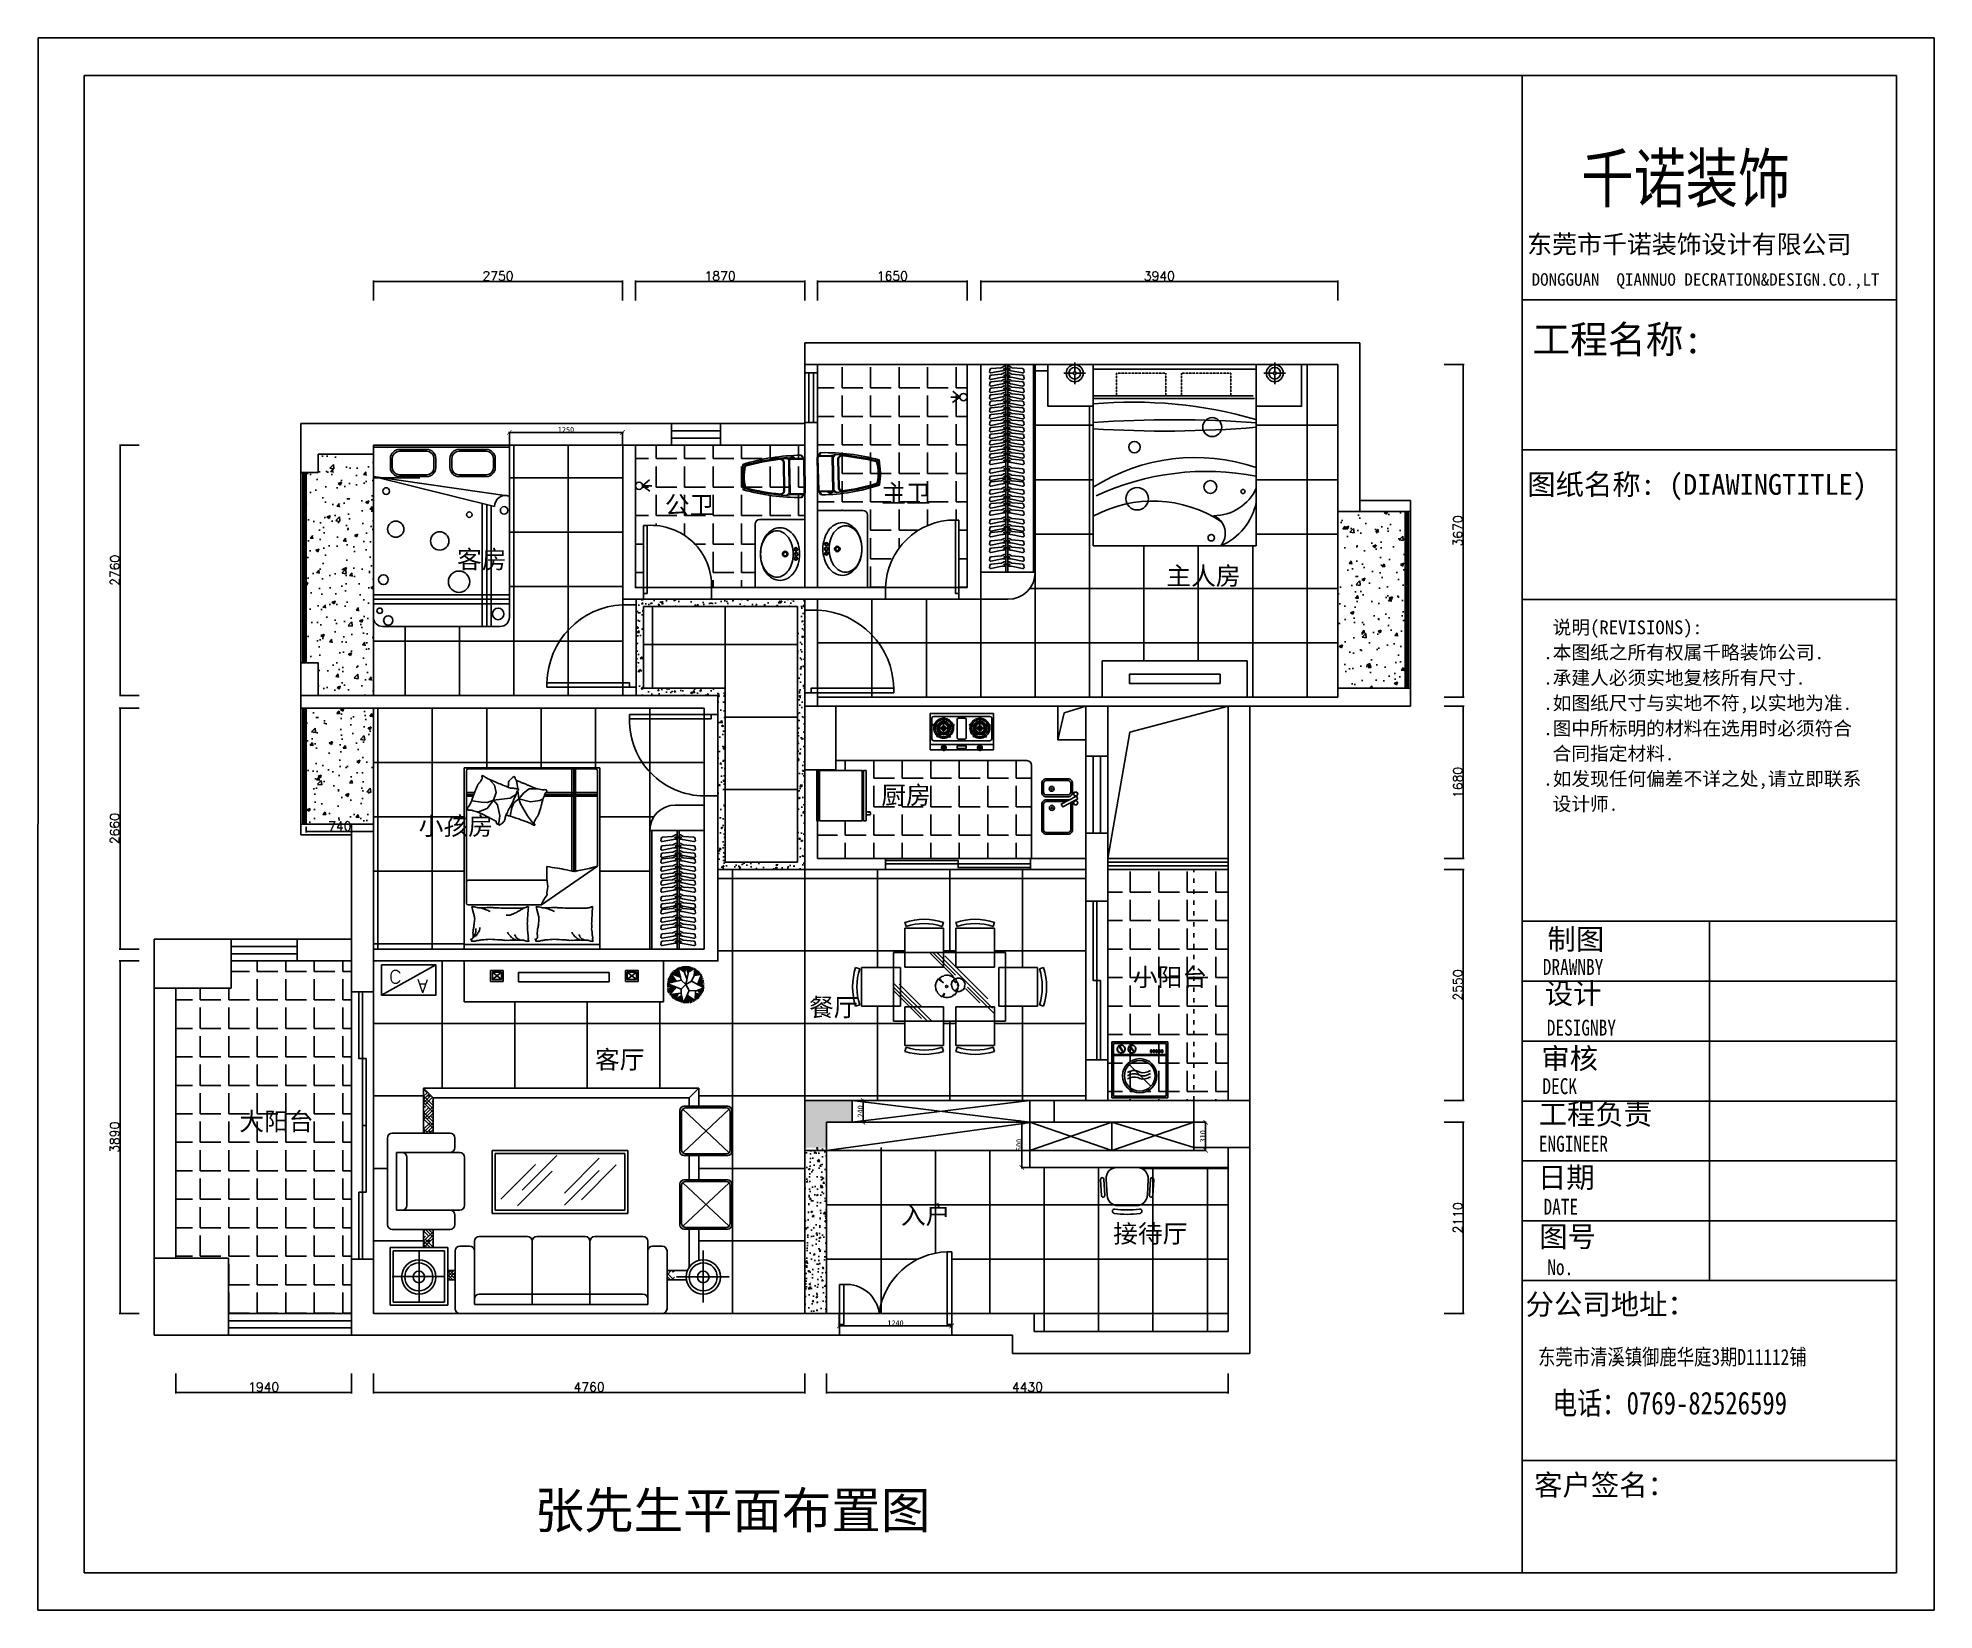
# Model space of a CAD drawing. Header units: millimetres. Extents: x 1149180 to 1411665549, y -85375798 to -28940.
# Drawn here: x 1174878 to 1195795, y -80437 to -63089 of the extents above; entities that cross this region are included whole.
import ezdxf

# ---------------------------------------------------------------- set-up
doc = ezdxf.new("R2010")
doc.units = ezdxf.units.MM
doc.header["$PDMODE"] = 35
doc.linetypes.add('ACAD_ISO03W100', pattern=[30, 12, -18])
doc.linetypes.add('DASHED', pattern=[0.75, 0.5, -0.25])
for name, color, linetype in [('010', 171, 'Continuous'), ('4', 4, 'Continuous'), ('44', 4, 'Continuous'), ('CX', 3, 'Continuous'), ('DIME', 3, 'Continuous'), ('FL', 3, 'Continuous'), ('FUN', 2, 'Continuous'), ('FURN', 3, 'Continuous'), ('GSHTK', 7, 'Continuous'), ('LL', 40, 'Continuous'), ('TEXT', 3, 'Continuous'), ('WALLA', 3, 'Continuous'), ('ZX', 4, 'Continuous'), ('图框', 7, 'Continuous'), ('地板', 8, 'Continuous'), ('墙线', 7, 'Continuous'), ('家具', 8, 'Continuous'), ('灯', 1, 'Continuous'), ('私', 5, 'Continuous'), ('辅助线', 5, 'Continuous')]:
    doc.layers.add(name, color=color, linetype=linetype)
doc.styles.add('DIM', font='txt')
doc.styles.get("Standard").update_dxf_attribs({"font": 'txt', "bigfont": 'gbcbig.shx'})
doc.styles.add('云', font='SimSun.ttf')
doc.styles.add('仿宋', font='SimSun.ttf')
doc.styles.add('宋体字', font='NSimSun.ttf', dxfattribs={"width": 0.8, "height": 120})
doc.dimstyles.new('ISO-25', dxfattribs={"dimtxt": 100, "dimasz": 2.5, "dimexe": 10, "dimexo": 30, "dimgap": 10, "dimtad": 1, "dimdec": 0, "dimtxsty": 'Standard', "dimblk": 'ARCHTICK', "dimcen": 2.5, "dimclrd": 8, "dimclre": 8, "dimclrt": 3, "dimadec": 0, "dimazin": 0, "dimtfac": 1, "dimtdec": 0, "dimtmove": 0, "dimatfit": 3, "dimldrblk": 'DOT', "dimfxl": 1.25, "dimarcsym": 0})
doc.dimstyles.new('标准', dxfattribs={"dimtxt": 60, "dimasz": 50, "dimexe": 1, "dimexo": 1, "dimtad": 1, "dimdec": 0, "dimtxsty": '云', "dimblk": 'ARCHTICK', "dimcen": 50, "dimdle": 10, "dimclrd": 24, "dimclre": 22, "dimclrt": 24, "dimadec": 0, "dimazin": 0, "dimtfac": 1, "dimtdec": 0, "dimtmove": 1, "dimatfit": 3, "dimldrblk": 'OBLIQUE', "dimfxl": 1.25, "dimarcsym": 0})
pattern_1 = [(50, (672176.12, -112365.7), (364.36934, -31.87817), [38.1, -419.1]), (355, (672176.12, -112365.7), (-70.48565, 382.11329), [30.48, -335.28]), (100.451, (672206.5, -112368.34), (293.885, 350.23338), [32.38, -356.18]), (46.1842, (672176.1, -112264.1), (542.1581, -84.08466), [57.15, -628.65]), (96.6356, (672221.3, -112271.1), (474.80847, 494.8511), [48.57, -534.27]), (351.184, (672176.1, -112264.1), (474.8092, 494.85024), [45.72, -502.92]), (21, (672226.92, -112289.5), (303.22976, -204.53104), [38.1, -419.1]), (326, (672226.92, -112289.5), (123.60406, 368.37593), [30.48, -335.28]), (71.4514, (672252.2, -112306.53), (426.83298, 163.84572), [32.38, -356.18]), (37.5, (672176.12, -112365.69), (6.177207, 169.110078), [0, -331.216, 0, -340.36, 0, -336.55]), (7.5, (672176.12, -112365.69), (133.639325, 200.36115), [0, -194.056, 0, -323.596, 0, -128.27]), (327.5, (672062.84, -112365.69), (271.18119, -11.457488), [0, -127, 0, -396.24, 0, -525.78]), (317.5, (672012.04, -112365.69), (296.25836, 50.85298), [0, -165.1, 0, -263.144, 0, -373.38])]
pattern_2 = [(0, (672176.12, -112365.7), (0, 314.325), [228.6, -85.725]), (90, (672176.12, -112365.7), (-314.325, 2e-14), [228.6, -85.725])]
pattern_3 = [(0, (6951.35, -31967.08), (0, 314.325), [228.6, -85.725]), (90, (6951.35, -31967.08), (-314.325, 2e-14), [228.6, -85.725])]

msp = doc.modelspace()

# ---------------------------------------------------------------- texts
at = {"color": 1, "insert": (1180357.2, -79135.9), "char_height": 400, "width": 6276.822, "attachment_point": 1}
msp.add_mtext('{\\fSimSun|b0|i0|c134|p2;\\C8;张先生平面布置图}', dxfattribs=at)
at = {"layer": 'GSHTK', "color": 1, "char_height": 200, "attachment_point": 1}
for s, insert, width in [('\\pt200;{\\fSimSun|b0|i0|c134|p2;公卫}', (1181793.4, -68143.5), 1435.504), ('\\pt200;{\\fSimSun|b0|i0|c134|p2;主卫}', (1184180.4, -68017.6), 1435.504), ('\\pt200;{\\fSimSun|b0|i0|c134|p2;客房}', (1179501.7, -68743.5), 795.351), ('\\pt200;{\\fSimSun|b0|i0|c134|p2;主人房}', (1187325.5, -68924.6), 1435.504), ('\\pt200;{\\fSimSun|b0|i0|c134|p2;厨房}', (1184181.4, -71344.2), 1435.504), ('\\pt200;{\\fSimSun|b0|i0|c134|p2;小孩房}', (1179078.3, -71683.9), 1435.504), ('\\pt300;{\\fSimSun|b0|i0|c134|p2;小阳台}', (1186956.3, -73351.9), 1435.504), ('\\pt200;{\\fSimSun|b0|i0|c134|p2;餐厅}', (1183383.9, -73685), 1435.504), ('\\pt300;{\\fSimSun|b0|i0|c134|p2;客厅}', (1181023, -74262.6), 1435.504), ('\\pt300;{\\fSimSun|b0|i0|c134|p2;大阳台}', (1177099.5, -74944.7), 1435.504), ('\\pt200;{\\fSimSun|b0|i0|c134|p2;入户}', (1184397.4, -75975.9), 1435.504), ('\\pt200;{\\fSimSun|b0|i0|c134|p2;入户}', (1184397.4, -75975.9), 1435.504), ('\\pt200;{\\fSimSun|b0|i0|c134|p2;接待厅}', (1186739.7, -76182.7), 1435.504), ('\\pt200;{\\fSimSun|b0|i0|c134|p2;接待厅}', (1186739.7, -76182.7), 1435.504)]:
    msp.add_mtext(s, dxfattribs=dict(at, insert=insert, width=width))

# ---------------------------------------------------------------- blocks, each defined once
blk = doc.blocks.new('_ArchTick')
at = {"color": 0, "linetype": 'ByBlock', "const_width": 0.15}
blk.add_lwpolyline([(-0.5, -0.5), (0.5, 0.5)], dxfattribs=at)
blk = doc.blocks.new('*D1114')
at = {"color": 8, "lineweight": -2}
for p, q in [((1178578, -77825), (1178578, -78045)), ((1183338, -77825), (1183338, -78045)), ((1183338, -78035), (1178578, -78035))]:
    blk.add_line(p, q, dxfattribs=at)
at = {"layer": 'Defpoints', "color": 0}
for p in [(1178578, -77795), (1183338, -77795), (1178578, -78035)]:
    blk.add_point(p, dxfattribs=at)
at = {"color": 8, "lineweight": -2, "xscale": 2.5, "yscale": 2.5, "zscale": 2.5, "rotation": 180}
blk.add_blockref('_ArchTick', (1178578, -78035), dxfattribs=at)
at = {"color": 8, "lineweight": -2, "xscale": 2.5, "yscale": 2.5, "zscale": 2.5}
blk.add_blockref('_ArchTick', (1183338, -78035), dxfattribs=at)
at = {"color": 3, "insert": (1180958, -77975), "char_height": 100, "attachment_point": 5}
blk.add_mtext('4760', dxfattribs=at)
blk = doc.blocks.new('_Dot')
at = {"color": 0, "linetype": 'ByBlock', "lineweight": -2}
blk.add_line((-0.5, 0), (-1, 0), dxfattribs=at)
at = {"color": 0, "linetype": 'ByBlock', "const_width": 0.5}
blk.add_lwpolyline([(-0.25, 0, 1), (0.25, 0, 1)], format="xyb", close=True, dxfattribs=at)
blk = doc.blocks.new('*D1115')
at = {"color": 8, "lineweight": -2}
for p, q in [((1183578, -77825), (1183578, -78045)), ((1188008, -77825), (1188008, -78045)), ((1183578, -78035), (1188008, -78035))]:
    blk.add_line(p, q, dxfattribs=at)
at = {"layer": 'Defpoints', "color": 0}
for p in [(1183578, -77795), (1188008, -77795), (1188008, -78035)]:
    blk.add_point(p, dxfattribs=at)
at = {"color": 8, "lineweight": -2, "xscale": 2.5, "yscale": 2.5, "zscale": 2.5, "rotation": 180}
blk.add_blockref('_ArchTick', (1183578, -78035), dxfattribs=at)
at = {"color": 8, "lineweight": -2, "xscale": 2.5, "yscale": 2.5, "zscale": 2.5}
blk.add_blockref('_ArchTick', (1188008, -78035), dxfattribs=at)
at = {"color": 3, "insert": (1185793, -77975), "char_height": 100, "attachment_point": 5}
blk.add_mtext('4430', dxfattribs=at)
blk = doc.blocks.new('*D1116')
at = {"color": 8, "lineweight": -2}
for p, q in [((1176398, -77825), (1176398, -78045)), ((1178338, -77825), (1178338, -78045)), ((1178338, -78035), (1176398, -78035))]:
    blk.add_line(p, q, dxfattribs=at)
at = {"layer": 'Defpoints', "color": 0}
for p in [(1176398, -77795), (1178338, -77795), (1176398, -78035)]:
    blk.add_point(p, dxfattribs=at)
at = {"color": 8, "lineweight": -2, "xscale": 2.5, "yscale": 2.5, "zscale": 2.5, "rotation": 180}
blk.add_blockref('_ArchTick', (1176398, -78035), dxfattribs=at)
at = {"color": 8, "lineweight": -2, "xscale": 2.5, "yscale": 2.5, "zscale": 2.5}
blk.add_blockref('_ArchTick', (1178338, -78035), dxfattribs=at)
at = {"color": 3, "insert": (1177368, -77975), "char_height": 100, "attachment_point": 5}
blk.add_mtext('1940', dxfattribs=at)
blk = doc.blocks.new('*D1117')
at = {"color": 8, "lineweight": -2}
for p, q in [((1175995, -73274), (1175775, -73274)), ((1175785, -77164), (1175785, -73274)), ((1175995, -77164), (1175775, -77164))]:
    blk.add_line(p, q, dxfattribs=at)
at = {"layer": 'Defpoints', "color": 0}
for p in [(1175785, -73274), (1176025, -73274), (1176025, -77164)]:
    blk.add_point(p, dxfattribs=at)
at = {"color": 8, "lineweight": -2, "xscale": 2.5, "yscale": 2.5, "zscale": 2.5}
for p, rotation in [((1175785, -73274), 90), ((1175785, -77164), 270)]:
    blk.add_blockref('_ArchTick', p, dxfattribs=dict(at, rotation=rotation))
at = {"color": 3, "insert": (1175725, -75219), "char_height": 100, "attachment_point": 5, "rotation": 90}
blk.add_mtext('3890', dxfattribs=at)
blk = doc.blocks.new('*D1118')
at = {"color": 8, "lineweight": -2}
for p, q in [((1175995, -70484), (1175775, -70484)), ((1175785, -73144), (1175785, -70484)), ((1175995, -73144), (1175775, -73144))]:
    blk.add_line(p, q, dxfattribs=at)
at = {"layer": 'Defpoints', "color": 0}
for p in [(1175785, -70484), (1176025, -70484), (1176025, -73144)]:
    blk.add_point(p, dxfattribs=at)
at = {"color": 8, "lineweight": -2, "xscale": 2.5, "yscale": 2.5, "zscale": 2.5}
for p, rotation in [((1175785, -70484), 90), ((1175785, -73144), 270)]:
    blk.add_blockref('_ArchTick', p, dxfattribs=dict(at, rotation=rotation))
at = {"color": 3, "insert": (1175725, -71814), "char_height": 100, "attachment_point": 5, "rotation": 90}
blk.add_mtext('2660', dxfattribs=at)
blk = doc.blocks.new('*D1119')
at = {"color": 8, "lineweight": -2}
for p, q in [((1175995, -67584), (1175776, -67584)), ((1175786, -70344), (1175786, -67584)), ((1175995, -70344), (1175776, -70344))]:
    blk.add_line(p, q, dxfattribs=at)
at = {"layer": 'Defpoints', "color": 0}
for p in [(1175786, -67584), (1176025, -67584), (1176025, -70344)]:
    blk.add_point(p, dxfattribs=at)
at = {"color": 8, "lineweight": -2, "xscale": 2.5, "yscale": 2.5, "zscale": 2.5}
for p, rotation in [((1175786, -67584), 90), ((1175786, -70344), 270)]:
    blk.add_blockref('_ArchTick', p, dxfattribs=dict(at, rotation=rotation))
at = {"color": 3, "insert": (1175726, -68964), "char_height": 100, "attachment_point": 5, "rotation": 90}
blk.add_mtext('2760', dxfattribs=at)
blk = doc.blocks.new('*D1120')
at = {"color": 8, "lineweight": -2}
for p, q in [((1178578, -65986), (1178578, -65766)), ((1178578, -65776), (1181328, -65776)), ((1181328, -65986), (1181328, -65766))]:
    blk.add_line(p, q, dxfattribs=at)
at = {"layer": 'Defpoints', "color": 0}
for p in [(1181328, -65776), (1178578, -66016), (1181328, -66016)]:
    blk.add_point(p, dxfattribs=at)
at = {"color": 8, "lineweight": -2, "xscale": 2.5, "yscale": 2.5, "zscale": 2.5, "rotation": 180}
blk.add_blockref('_ArchTick', (1178578, -65776), dxfattribs=at)
at = {"color": 8, "lineweight": -2, "xscale": 2.5, "yscale": 2.5, "zscale": 2.5}
blk.add_blockref('_ArchTick', (1181328, -65776), dxfattribs=at)
at = {"color": 3, "insert": (1179953, -65716), "char_height": 100, "attachment_point": 5}
blk.add_mtext('2750', dxfattribs=at)
blk = doc.blocks.new('*D1121')
at = {"color": 8, "lineweight": -2}
for p, q in [((1181468, -65986), (1181468, -65766)), ((1181468, -65776), (1183338, -65776)), ((1183338, -65986), (1183338, -65766))]:
    blk.add_line(p, q, dxfattribs=at)
at = {"layer": 'Defpoints', "color": 0}
for p in [(1183338, -65776), (1181468, -66016), (1183338, -66016)]:
    blk.add_point(p, dxfattribs=at)
at = {"color": 8, "lineweight": -2, "xscale": 2.5, "yscale": 2.5, "zscale": 2.5, "rotation": 180}
blk.add_blockref('_ArchTick', (1181468, -65776), dxfattribs=at)
at = {"color": 8, "lineweight": -2, "xscale": 2.5, "yscale": 2.5, "zscale": 2.5}
blk.add_blockref('_ArchTick', (1183338, -65776), dxfattribs=at)
at = {"color": 3, "insert": (1182403, -65716), "char_height": 100, "attachment_point": 5}
blk.add_mtext('1870', dxfattribs=at)
blk = doc.blocks.new('*D1122')
at = {"color": 8, "lineweight": -2}
for p, q in [((1183478, -65986), (1183478, -65766)), ((1183478, -65776), (1185128, -65776)), ((1185128, -65986), (1185128, -65766))]:
    blk.add_line(p, q, dxfattribs=at)
at = {"layer": 'Defpoints', "color": 0}
for p in [(1185128, -65776), (1183478, -66016), (1185128, -66016)]:
    blk.add_point(p, dxfattribs=at)
at = {"color": 8, "lineweight": -2, "xscale": 2.5, "yscale": 2.5, "zscale": 2.5, "rotation": 180}
blk.add_blockref('_ArchTick', (1183478, -65776), dxfattribs=at)
at = {"color": 8, "lineweight": -2, "xscale": 2.5, "yscale": 2.5, "zscale": 2.5}
blk.add_blockref('_ArchTick', (1185128, -65776), dxfattribs=at)
at = {"color": 3, "insert": (1184303, -65716), "char_height": 100, "attachment_point": 5}
blk.add_mtext('1650', dxfattribs=at)
blk = doc.blocks.new('*D1123')
at = {"color": 8, "lineweight": -2}
for p, q in [((1185278, -65986), (1185278, -65766)), ((1185278, -65776), (1189218, -65776)), ((1189218, -65986), (1189218, -65766))]:
    blk.add_line(p, q, dxfattribs=at)
at = {"layer": 'Defpoints', "color": 0}
for p in [(1189218, -65776), (1185278, -66016), (1189218, -66016)]:
    blk.add_point(p, dxfattribs=at)
at = {"color": 8, "lineweight": -2, "xscale": 2.5, "yscale": 2.5, "zscale": 2.5, "rotation": 180}
blk.add_blockref('_ArchTick', (1185278, -65776), dxfattribs=at)
at = {"color": 8, "lineweight": -2, "xscale": 2.5, "yscale": 2.5, "zscale": 2.5}
blk.add_blockref('_ArchTick', (1189218, -65776), dxfattribs=at)
at = {"color": 3, "insert": (1187248, -65716), "char_height": 100, "attachment_point": 5}
blk.add_mtext('3940', dxfattribs=at)
blk = doc.blocks.new('*D1124')
at = {"color": 8, "lineweight": -2}
for p, q in [((1190391, -66694), (1190611, -66694)), ((1190601, -66694), (1190601, -70364)), ((1190391, -70364), (1190611, -70364))]:
    blk.add_line(p, q, dxfattribs=at)
at = {"layer": 'Defpoints', "color": 0}
for p in [(1190361, -66694), (1190361, -70364), (1190601, -70364)]:
    blk.add_point(p, dxfattribs=at)
at = {"color": 8, "lineweight": -2, "xscale": 2.5, "yscale": 2.5, "zscale": 2.5}
for p, rotation in [((1190601, -66694), 90), ((1190601, -70364), 270)]:
    blk.add_blockref('_ArchTick', p, dxfattribs=dict(at, rotation=rotation))
at = {"color": 3, "insert": (1190541, -68529), "char_height": 100, "attachment_point": 5, "rotation": 90}
blk.add_mtext('3670', dxfattribs=at)
blk = doc.blocks.new('*D1125')
at = {"color": 8, "lineweight": -2}
for p, q in [((1190391, -70464), (1190611, -70464)), ((1190601, -70464), (1190601, -72144)), ((1190391, -72144), (1190611, -72144))]:
    blk.add_line(p, q, dxfattribs=at)
at = {"layer": 'Defpoints', "color": 0}
for p in [(1190361, -70464), (1190361, -72144), (1190601, -72144)]:
    blk.add_point(p, dxfattribs=at)
at = {"color": 8, "lineweight": -2, "xscale": 2.5, "yscale": 2.5, "zscale": 2.5}
for p, rotation in [((1190601, -70464), 90), ((1190601, -72144), 270)]:
    blk.add_blockref('_ArchTick', p, dxfattribs=dict(at, rotation=rotation))
at = {"color": 3, "insert": (1190541, -71304), "char_height": 100, "attachment_point": 5, "rotation": 90}
blk.add_mtext('1680', dxfattribs=at)
blk = doc.blocks.new('*D1126')
at = {"color": 8, "lineweight": -2}
for p, q in [((1190391, -72264), (1190611, -72264)), ((1190601, -72264), (1190601, -74814)), ((1190391, -74814), (1190611, -74814))]:
    blk.add_line(p, q, dxfattribs=at)
at = {"layer": 'Defpoints', "color": 0}
for p in [(1190361, -72264), (1190361, -74814), (1190601, -74814)]:
    blk.add_point(p, dxfattribs=at)
at = {"color": 8, "lineweight": -2, "xscale": 2.5, "yscale": 2.5, "zscale": 2.5}
for p, rotation in [((1190601, -72264), 90), ((1190601, -74814), 270)]:
    blk.add_blockref('_ArchTick', p, dxfattribs=dict(at, rotation=rotation))
at = {"color": 3, "insert": (1190541, -73539), "char_height": 100, "attachment_point": 5, "rotation": 90}
blk.add_mtext('2550', dxfattribs=at)
blk = doc.blocks.new('*D1127')
at = {"color": 8, "lineweight": -2}
for p, q in [((1190391, -75054), (1190611, -75054)), ((1190601, -77164), (1190601, -75054)), ((1190391, -77164), (1190611, -77164))]:
    blk.add_line(p, q, dxfattribs=at)
at = {"layer": 'Defpoints', "color": 0}
for p in [(1190361, -75054), (1190601, -75054), (1190361, -77164)]:
    blk.add_point(p, dxfattribs=at)
at = {"color": 8, "lineweight": -2, "xscale": 2.5, "yscale": 2.5, "zscale": 2.5}
for p, rotation in [((1190601, -75054), 90), ((1190601, -77164), 270)]:
    blk.add_blockref('_ArchTick', p, dxfattribs=dict(at, rotation=rotation))
at = {"color": 3, "insert": (1190541, -76109), "char_height": 100, "attachment_point": 5, "rotation": 90}
blk.add_mtext('2110', dxfattribs=at)
blk = doc.blocks.new('ljhljl')
at = {"color": 4}
for p, q in [((69457, -3973), (69321, -3973)), ((69321, -4373), (69321, -3973)), ((69856, -3973), (69488, -3973)), ((70021, -3973), (69887, -3973)), ((70021, -4373), (70021, -3973)), ((70021, -4033), (69321, -4033)), ((70021, -4373), (69321, -4373))]:
    blk.add_line(p, q, dxfattribs=at)
at = {"color": 8}
for p, q in [((69467, -4011), (69467, -3968)), ((69479, -4011), (69479, -3968)), ((69865, -4011), (69865, -3968)), ((69877, -4011), (69877, -3968)), ((69341, -4323), (69341, -4093)), ((69981, -4073), (69361, -4073)), ((69396, -4119), (69423, -4156)), ((69404, -4113), (69431, -4150)), ((69413, -4166), (69424, -4175)), ((69437, -4146), (69444, -4159)), ((69479, -4011), (69467, -4011)), ((69467, -4138), (69468, -4153)), ((69471, -4253), (69471, -4173)), ((69498, -4143), (69493, -4157)), ((69537, -4112), (69511, -4149)), ((69524, -4160), (69514, -4171)), ((69545, -4118), (69519, -4155)), ((69721, -3988), (69621, -3988)), ((69621, -4018), (69621, -3988)), ((69721, -4018), (69621, -4018)), ((69621, -4308), (69621, -4108)), ((69706, -4093), (69636, -4093)), ((69721, -4018), (69721, -3988)), ((69721, -4308), (69721, -4108)), ((69796, -4119), (69823, -4156)), ((69804, -4113), (69831, -4150)), ((69813, -4166), (69824, -4175)), ((69837, -4146), (69844, -4159)), ((69877, -4011), (69865, -4011)), ((69867, -4138), (69868, -4153)), ((69871, -4253), (69871, -4173)), ((69898, -4143), (69893, -4157)), ((69937, -4112), (69911, -4149)), ((69924, -4160), (69914, -4171)), ((69945, -4118), (69919, -4155)), ((70001, -4323), (70001, -4093)), ((69356, -4246), (69399, -4232)), ((69359, -4256), (69402, -4241)), ((69981, -4343), (69361, -4343)), ((69397, -4225), (69412, -4222)), ((69399, -4194), (69413, -4197)), ((69408, -4254), (69421, -4246)), ((69430, -4276), (69438, -4263)), ((69510, -4213), (69432, -4213)), ((69459, -4287), (69462, -4272)), ((69466, -4288), (69466, -4333)), ((69476, -4288), (69476, -4333)), ((69490, -4285), (69487, -4271)), ((69518, -4271), (69509, -4260)), ((69538, -4247), (69525, -4240)), ((69541, -4186), (69527, -4191)), ((69546, -4217), (69531, -4216)), ((69584, -4254), (69541, -4240)), ((69587, -4244), (69544, -4231)), ((69706, -4323), (69636, -4323)), ((69756, -4246), (69799, -4232)), ((69759, -4256), (69802, -4241)), ((69797, -4225), (69812, -4222)), ((69799, -4194), (69813, -4197)), ((69808, -4254), (69821, -4246)), ((69830, -4276), (69838, -4263)), ((69911, -4213), (69833, -4213)), ((69859, -4287), (69862, -4272)), ((69866, -4288), (69866, -4333)), ((69876, -4288), (69876, -4333)), ((69890, -4285), (69887, -4271)), ((69918, -4271), (69909, -4260)), ((69938, -4247), (69925, -4240)), ((69941, -4186), (69927, -4191)), ((69946, -4217), (69931, -4216)), ((69984, -4254), (69941, -4240)), ((69987, -4244), (69944, -4231))]:
    blk.add_line(p, q, dxfattribs=at)
for centre, radius in [((69471, -4213), 75), ((69471, -4213), 60), ((69471, -4213), 50), ((69871, -4213), 75), ((69871, -4213), 60), ((69871, -4213), 50), ((69471, -4213), 25), ((69471, -4213), 20), ((69871, -4213), 25), ((69871, -4213), 20)]:
    blk.add_circle(centre, radius, dxfattribs=at)
for centre, radius, start, end in [((69473, -3993), 25.7, 112.5, 135), ((69473, -3993), 25.7, 90, 112.5), ((69473, -3993), 25.7, 67.5, 90), ((69473, -3993), 25.7, 45, 67.5), ((69871, -3993), 25.7, 112.5, 135), ((69871, -3993), 25.7, 90, 112.5), ((69871, -3993), 25.7, 67.5, 90), ((69871, -3993), 25.7, 45, 67.5), ((69361, -4093), 20, 90, 180), ((69471, -4213), 110, 129.0625, 195.852), ((69471, -4213), 95, 129.4742, 195.4403), ((69471, -4213), 120, 124.0692, 128.8452), ((69471, -4213), 110, 57.0625, 123.852), ((69471, -4213), 95, 57.4742, 123.4403), ((69473, -3993), 25.7, 157.5, 180), ((69473, -3993), 25.7, 180, 202.5), ((69473, -4000), 25.7, 172.9577, 180), ((69473, -4000), 25.7, 180, 202.5), ((69473, -3993), 25.7, 135, 157.5), ((69473, -3993), 25.7, 202.5, 225), ((69473, -4000), 25.7, 202.5, 225), ((69473, -3993), 25.7, 225, 247.5), ((69473, -4000), 25.7, 225, 247.5), ((69473, -3995), 9.75, 131.223, 228.777), ((69473, -3993), 25.7, 247.5, 270), ((69473, -4000), 25.7, 247.5, 270), ((69473, -3993), 25.7, 270, 292.5), ((69473, -4000), 25.7, 270, 292.5), ((69473, -3995), 9.75, 304.9148, 55.0852), ((69473, -3993), 25.7, 292.5, 315), ((69473, -4000), 25.7, 292.5, 315), ((69473, -3993), 25.7, 22.5, 45), ((69473, -3993), 25.7, 315, 337.5), ((69473, -4000), 25.7, 315, 337.5), ((69473, -3993), 25.7, 0, 22.5), ((69473, -3993), 25.7, 337.5, 360), ((69473, -4000), 25.7, 337.5, 360), ((69473, -4000), 25.7, 0, 7.0423), ((69471, -4213), 95, 345.4742, 51.4403), ((69471, -4213), 120, 52.0692, 56.8452), ((69471, -4213), 110, 345.0625, 51.852), ((69636, -4108), 15, 90, 180), ((69706, -4108), 15, 0, 90), ((69871, -4213), 110, 129.0625, 195.852), ((69871, -4213), 95, 129.4742, 195.4403), ((69871, -4213), 120, 124.0692, 128.8452), ((69871, -4213), 110, 57.0625, 123.852), ((69871, -4213), 95, 57.4742, 123.4403), ((69871, -3993), 25.7, 157.5, 180), ((69871, -3993), 25.7, 180, 202.5), ((69871, -4000), 25.7, 172.9577, 180), ((69871, -4000), 25.7, 180, 202.5), ((69871, -3993), 25.7, 135, 157.5), ((69871, -3993), 25.7, 202.5, 225), ((69871, -4000), 25.7, 202.5, 225), ((69871, -3993), 25.7, 225, 247.5), ((69871, -4000), 25.7, 225, 247.5), ((69871, -3993), 25.7, 247.5, 270), ((69871, -4000), 25.7, 247.5, 270), ((69872, -3995), 9.75, 131.223, 228.777), ((69871, -3993), 25.7, 270, 292.5), ((69871, -4000), 25.7, 270, 292.5), ((69872, -3995), 9.75, 304.9148, 55.0852), ((69871, -3993), 25.7, 292.5, 315), ((69871, -4000), 25.7, 292.5, 315), ((69871, -3993), 25.7, 22.5, 45), ((69871, -3993), 25.7, 315, 337.5), ((69871, -4000), 25.7, 315, 337.5), ((69871, -3993), 25.7, 360, 22.5), ((69871, -3993), 25.7, 337.5, 0), ((69871, -4000), 25.7, 337.5, 0), ((69871, -4000), 25.7, 360, 7.0423), ((69871, -4213), 95, 345.4742, 51.4403), ((69871, -4213), 120, 52.0692, 56.8452), ((69871, -4213), 110, 345.0625, 51.852), ((69981, -4093), 20, 0, 90), ((69361, -4323), 20, 180, 270), ((69471, -4213), 120, 196.0692, 200.8452), ((69471, -4213), 110, 201.0625, 267.3947), ((69471, -4213), 95, 201.4742, 266.983), ((69471, -4213), 120, 267.612, 272.388), ((69471, -4213), 95, 273.017, 339.4403), ((69471, -4213), 110, 272.6053, 339.852), ((69471, -4213), 120, 340.0692, 344.8452), ((69636, -4308), 15, 180, 270), ((69706, -4308), 15, 270, 0), ((69871, -4213), 120, 196.0692, 200.8452), ((69871, -4213), 110, 201.0625, 267.3947), ((69871, -4213), 95, 201.4742, 266.983), ((69871, -4213), 120, 267.612, 272.388), ((69871, -4213), 95, 273.017, 339.4403), ((69871, -4213), 110, 272.6053, 339.852), ((69981, -4323), 20, 270, 0), ((69871, -4213), 120, 340.0692, 344.8452)]:
    blk.add_arc(centre, radius, start, end, dxfattribs=at)
blk = doc.blocks.new('星盆')
at = {"color": 1}
blk.add_lwpolyline([(-198, 139), (-297, 139, 0.414214), (-347, 89), (-347, -151, 0.414214), (-297, -201), (-198, -201, 0.414214), (-148, -151), (-148, 89, 0.414214)], format="xyb", close=True, dxfattribs=at)
at = {"color": 5}
blk.add_lwpolyline([(-198, 119), (-297, 119, 0.414214), (-327, 89), (-327, -151, 0.414214), (-297, -181), (-198, -181, 0.414214), (-168, -151), (-168, 89, 0.414214)], format="xyb", close=True, dxfattribs=at)
at = {"color": 1}
for points in [[(-200, 186), (-200, 162), (-179, 150), (-158, 162), (-158, 186), (-179, 198)], [(-124, 199), (-156, 182), (-68, 15), (-36, 32)], [(-102, 186), (-102, 162), (-81, 150), (-60, 162), (-60, 186), (-81, 198)]]:
    blk.add_lwpolyline(points, close=True, dxfattribs=at)
for points in [[(-113, 101, 0.063308), (-115, 89), (-115, -151, 0.414214), (-65, -201), (216, -201, 0.414214), (266, -151), (266, 89, 0.414214), (216, 139)], [(216, 139), (-65, 139, 0.125448), (-89, 133)]]:
    blk.add_lwpolyline(points, format="xyb", dxfattribs=at)
at = {"color": 5}
for points in [[(-95, 66), (-95, -151, 0.414214), (-65, -181), (216, -181, 0.414214), (246, -151), (246, 89, 0.414214), (216, 119)], [(216, 119), (-65, 119, 0.127924), (-80, 115)]]:
    blk.add_lwpolyline(points, format="xyb", dxfattribs=at)
at = {"color": 3}
for centre, radius in [((-236, -91), 27.5), ((-236, -91), 7.51), ((-25, -89), 27.5), ((-25, -89), 7.51)]:
    blk.add_circle(centre, radius, dxfattribs=at)
blk = doc.blocks.new('星盆1')
at = {"layer": 'FL', "xscale": -1}
blk.add_blockref('星盆', (216, -139), dxfattribs=at)
blk = doc.blocks.new('drgrgr')
at = {"color": 4}
for p, q in [((25999, -13276), (25442, -13276)), ((25442, -13304), (25442, -13776)), ((25999, -13776), (25999, -13304)), ((25442, -13790), (25442, -13819)), ((25999, -13819), (25999, -13790)), ((25442, -13819), (25999, -13819)), ((25901, -13862), (25901, -13819)), ((25901, -13862), (25907, -13862)), ((25907, -13862), (25907, -13865)), ((25907, -13865), (25927, -13865)), ((25928, -13862), (25928, -13865)), ((25928, -13862), (25934, -13862)), ((25934, -13862), (25934, -13819))]:
    blk.add_line(p, q, dxfattribs=at)
at = {"color": 8}
for p, q in [((25999, -13290), (25442, -13290)), ((25999, -13304), (25442, -13304)), ((25442, -13776), (25999, -13776)), ((25442, -13790), (25999, -13790)), ((25907, -13862), (25901, -13819)), ((25928, -13862), (25934, -13819))]:
    blk.add_line(p, q, dxfattribs=at)
at = {"color": 4}
for centre, start, end in [((25442, -13283), 90, 270), ((25999, -13283), 270, 90), ((25442, -13783), 270, 90), ((25999, -13783), 90, 270)]:
    blk.add_arc(centre, 7.15, start, end, dxfattribs=at)
blk = doc.blocks.new('drtdg')
at = {"color": 8, "linetype": 'ByBlock', "ltscale": 5}
for p, q in [((229109, -196532), (229109, -196370)), ((229743, -196373), (229131, -196984)), ((229657, -196406), (229183, -196881)), ((229537, -196370), (229537, -196532)), ((229790, -196370), (229540, -196620)), ((229827, -196370), (229561, -196636)), ((229672, -196532), (229672, -196370)), ((230100, -196370), (230100, -196532)), ((229062, -196536), (228988, -196536)), ((229062, -196964), (229062, -196536)), ((229537, -196532), (229109, -196532)), ((230100, -196532), (229672, -196532)), ((230148, -196964), (230148, -196536)), ((230148, -196536), (230223, -196536)), ((229408, -196752), (229119, -197041)), ((229429, -196768), (229272, -196925)), ((230223, -196710), (229803, -197130)), ((230223, -196755), (229848, -197130)), ((230161, -196720), (229908, -196973)), ((230217, -196798), (229915, -197100)), ((228988, -196964), (229062, -196964)), ((229537, -196969), (229109, -196969)), ((229109, -196969), (229109, -197130)), ((229537, -197130), (229537, -196969)), ((230100, -196969), (229672, -196969)), ((229672, -196969), (229672, -197130)), ((230100, -197130), (230100, -196969)), ((230223, -196964), (230148, -196964))]:
    blk.add_line(p, q, dxfattribs=at)
at = {"layer": '44', "color": 4}
for p, q in [((229109, -196038), (229124, -196084)), ((229537, -196038), (229523, -196084)), ((229672, -196038), (229686, -196084)), ((230100, -196038), (230085, -196084)), ((228569, -196536), (228614, -196551)), ((230642, -196536), (230596, -196551)), ((228569, -196964), (228614, -196950)), ((230642, -196964), (230596, -196950)), ((229109, -197462), (229124, -197417)), ((229537, -197462), (229523, -197417)), ((229672, -197462), (229686, -197417)), ((230100, -197462), (230085, -197417))]:
    blk.add_line(p, q, dxfattribs=at)
for centre, radius, start, end in [((229323, -196710), 705, 72.3544, 107.6456), ((229323, -196710), 658, 72.3544, 107.6456), ((229886, -196710), 705, 72.3544, 107.6456), ((229886, -196710), 658, 72.3544, 107.6456), ((229241, -196750), 705, 162.3544, 197.6456), ((229241, -196750), 658, 162.3544, 197.6456), ((229970, -196750), 658, 342.3544, 17.6456), ((229970, -196750), 705, 342.3544, 17.6456), ((229323, -196790), 658, 252.3544, 287.6456), ((229886, -196790), 658, 252.3544, 287.6456), ((229323, -196790), 705, 252.3544, 287.6456), ((229886, -196790), 705, 252.3544, 287.6456)]:
    blk.add_arc(centre, radius, start, end, dxfattribs=at)
at = {"layer": 'FUN', "color": 3}
for p, q in [((229438, -196708), (229435, -196715)), ((229435, -196715), (229436, -196731)), ((229436, -196731), (229440, -196731)), ((229440, -196731), (229436, -196734)), ((229436, -196734), (229439, -196746)), ((229446, -196696), (229438, -196708)), ((229439, -196746), (229442, -196753)), ((229442, -196753), (229446, -196768)), ((229449, -196685), (229446, -196696)), ((229446, -196768), (229459, -196785)), ((229452, -196680), (229449, -196685)), ((229458, -196676), (229452, -196680)), ((229469, -196666), (229458, -196676)), ((229459, -196785), (229467, -196781)), ((229467, -196781), (229467, -196789)), ((229467, -196789), (229472, -196791)), ((229478, -196662), (229469, -196666)), ((229472, -196791), (229478, -196794)), ((229492, -196656), (229478, -196662)), ((229478, -196794), (229491, -196800)), ((229491, -196800), (229502, -196801)), ((229502, -196654), (229492, -196656)), ((229511, -196654), (229502, -196654)), ((229502, -196801), (229516, -196802)), ((229516, -196654), (229511, -196654)), ((229516, -196711), (229511, -196723)), ((229511, -196723), (229512, -196750)), ((229512, -196750), (229519, -196750)), ((229519, -196750), (229512, -196756)), ((229512, -196756), (229517, -196775)), ((229527, -196655), (229516, -196654)), ((229529, -196692), (229516, -196711)), ((229516, -196802), (229531, -196800)), ((229517, -196775), (229522, -196787)), ((229522, -196787), (229529, -196812)), ((229531, -196800), (229525, -196773)), ((229525, -196773), (229540, -196796)), ((229533, -196661), (229527, -196655)), ((229533, -196674), (229529, -196692)), ((229529, -196812), (229551, -196840)), ((229531, -196705), (229562, -196674)), ((229569, -196678), (229531, -196705)), ((229544, -196662), (229533, -196661)), ((229539, -196665), (229533, -196674)), ((229549, -196658), (229539, -196665)), ((229540, -196796), (229553, -196791)), ((229554, -196670), (229544, -196662)), ((229568, -196642), (229549, -196658)), ((229553, -196791), (229560, -196783)), ((229562, -196674), (229554, -196670)), ((229560, -196783), (229569, -196775)), ((229582, -196636), (229568, -196642)), ((229581, -196701), (229569, -196678)), ((229569, -196775), (229572, -196770)), ((229572, -196770), (229574, -196760)), ((229574, -196760), (229578, -196759)), ((229578, -196759), (229582, -196745)), ((229587, -196726), (229581, -196701)), ((229605, -196625), (229582, -196636)), ((229582, -196745), (229584, -196727)), ((229584, -196727), (229587, -196726)), ((229621, -196621), (229605, -196625)), ((229638, -196622), (229621, -196621)), ((229645, -196622), (229638, -196622)), ((229664, -196624), (229645, -196622)), ((229671, -196865), (229661, -196821)), ((229661, -196821), (229686, -196859)), ((229674, -196633), (229664, -196624)), ((229671, -196707), (229722, -196655)), ((229733, -196662), (229671, -196707)), ((229692, -196634), (229674, -196633)), ((229708, -196649), (229692, -196634)), ((229722, -196655), (229708, -196649)), ((229718, -196837), (229733, -196824)), ((229754, -196701), (229733, -196662)), ((229733, -196824), (229738, -196815)), ((229738, -196815), (229742, -196799)), ((229742, -196799), (229749, -196797)), ((229749, -196797), (229756, -196773)), ((229763, -196742), (229754, -196701)), ((229756, -196773), (229759, -196744)), ((229759, -196744), (229763, -196742)), ((229551, -196840), (229564, -196834)), ((229564, -196834), (229563, -196847)), ((229563, -196847), (229572, -196850)), ((229572, -196850), (229582, -196855)), ((229582, -196855), (229604, -196865)), ((229604, -196865), (229621, -196867)), ((229621, -196867), (229645, -196868)), ((229645, -196868), (229671, -196865)), ((229686, -196859), (229707, -196850)), ((229707, -196850), (229718, -196837))]:
    blk.add_line(p, q, dxfattribs=at)
blk.add_circle((229638, -196746), 12.5, dxfattribs=at)
at = {"layer": 'FUN', "color": 3, "extrusion": (0, 0, -1)}
blk.add_ellipse((229511, -196729), major_axis=(5.32, 5.32), ratio=1, start_param=3.926991, end_param=10.210176, dxfattribs=at)
at = {"layer": 'LL', "color": 2}
for p, q in [((229537, -196104), (229109, -196104)), ((229109, -196104), (229109, -196370)), ((229537, -196370), (229537, -196104)), ((229672, -196104), (229672, -196370)), ((230100, -196104), (229672, -196104)), ((230100, -196370), (230100, -196104)), ((228988, -196370), (230223, -196370)), ((228988, -196370), (228988, -197130)), ((230223, -196370), (230223, -197130)), ((228635, -196964), (228635, -196536)), ((228635, -196536), (228988, -196536)), ((230576, -196536), (230223, -196536)), ((230576, -196964), (230576, -196536)), ((228988, -196964), (228635, -196964)), ((230223, -196964), (230576, -196964)), ((230223, -197130), (228988, -197130)), ((229109, -197396), (229109, -197130)), ((229537, -197130), (229537, -197396)), ((229672, -197396), (229672, -197130)), ((230100, -197130), (230100, -197396)), ((229537, -197396), (229109, -197396)), ((230100, -197396), (229672, -197396))]:
    blk.add_line(p, q, dxfattribs=at)
blk = doc.blocks.new('A$C2C6D2186')
at = {"color": 4}
blk.add_line((0, 332), (600, 0), dxfattribs=at)
at = {"color": 5}
blk.add_lwpolyline([(0, 0), (600, 0), (600, 332), (0, 332)], close=True, dxfattribs=at)
at = {"color": 4}
for s, p in [('A', (397, 159)), ('C', (85, 56))]:
    blk.add_text(s, height=150, dxfattribs=at).set_placement(p)
blk = doc.blocks.new('dgdrgrgr')
at = {"color": 130}
for p, q in [((21164, -14261), (21264, -14181)), ((21264, -14261), (21164, -14181))]:
    blk.add_line(p, q, dxfattribs=at)
for points in [[(21144, -14161), (21284, -14161), (21284, -14281), (21144, -14281)], [(21164, -14181), (21264, -14181), (21264, -14261), (21164, -14261)]]:
    blk.add_lwpolyline(points, close=True, dxfattribs=at)
blk = doc.blocks.new('S_462')
for p, q in [((-1524, 190), (-762, 381)), ((-476, -286), (-1524, 190)), ((-1524, 53), (-862, -111)), ((-882, 351), (-1460, 335)), ((-882, 351), (-1407, 466)), ((-882, 351), (-1384, 573)), ((-882, 351), (-1325, 692)), ((-882, 351), (-1267, 810)), ((-1251, 870), (-882, 351)), ((-735, 634), (-1251, 870)), ((-1232, 917), (-735, 634)), ((-1168, 1004), (-735, 634)), ((-1098, 1086), (-735, 634)), ((-1022, 1148), (-735, 634)), ((-735, 634), (-969, 1192)), ((-735, 634), (-841, 1267)), ((-796, 1299), (-712, 381)), ((-216, 777), (-796, 1299)), ((-771, 1342), (-216, 777)), ((-762, 381), (-381, 381)), ((-671, 1430), (-216, 777)), ((-578, 1486), (-216, 777)), ((0, 0), (-476, -286)), ((-443, 1524), (-216, 777)), ((95, 1521), (-381, 381)), ((-381, 381), (0, 0)), ((-216, 777), (-280, 1524)), ((-216, 777), (-134, 1524)), ((-216, 777), (24, 1524)), ((0, 0), (381, 381)), ((0, 0), (286, -476)), ((381, 381), (95, 1521)), ((240, 1499), (282, 777)), ((374, 1474), (282, 777)), ((474, 1461), (282, 777)), ((282, 777), (538, 1430)), ((282, 777), (678, 1361)), ((282, 777), (748, 1311)), ((282, 777), (848, 1261)), ((918, 1216), (282, 777)), ((381, 381), (1386, 633)), ((1040, 135), (467, -97)), ((620, 441), (918, 1216)), ((620, 441), (964, 1174)), ((620, 441), (1052, 1105)), ((1151, 1011), (620, 441)), ((1221, 904), (620, 441)), ((1292, 798), (620, 441)), ((620, 441), (1350, 692)), ((955, 92), (1524, -3)), ((1514, 97), (970, 91)), ((1386, 633), (1040, 135)), ((1438, 516), (1040, 135)), ((1473, 397), (1040, 135)), ((1502, 272), (1040, 135)), ((1040, 135), (1514, 222)), ((-1524, -91), (-862, -111)), ((-1524, -416), (-862, -111)), ((-1524, -228), (-862, -111)), ((-1477, -541), (-862, -111)), ((-1401, -692), (-862, -111)), ((-862, -111), (-1308, -783)), ((-1308, -783), (-494, -811)), ((-729, -803), (-1261, -842)), ((-729, -803), (-1179, -980)), ((-1127, -1036), (-729, -803)), ((-1063, -1105), (-729, -803)), ((-981, -1180), (-729, -803)), ((-876, -1249), (-729, -803)), ((-729, -803), (-829, -1267)), ((-447, -996), (-806, -1274)), ((-729, -803), (-788, -1217)), ((-788, -1217), (-447, -996)), ((-718, -1355), (-447, -996)), ((-447, -996), (-654, -1380)), ((-584, -1424), (-447, -996)), ((-496, -867), (-476, -286)), ((-255, -1503), (-496, -867)), ((-478, -1487), (-447, -996)), ((-373, -1487), (-447, -996)), ((286, -476), (-255, -1503)), ((26, -968), (-204, -1499)), ((-87, -1524), (26, -968)), ((1052, -216), (2, -3)), ((26, -968), (357, -1487)), ((222, -1493), (26, -968)), ((26, -968), (532, -1437)), ((71, -1524), (26, -968)), ((26, -968), (684, -1355)), ((822, -1283), (26, -968)), ((748, -679), (286, -476)), ((738, -675), (822, -1283)), ((1128, -1030), (748, -679)), ((748, -679), (1151, -986)), ((1052, -1124), (748, -679)), ((748, -679), (1221, -904)), ((941, -1205), (748, -679)), ((748, -679), (1309, -798)), ((1334, -737), (748, -679)), ((1524, -3), (934, -192)), ((934, -192), (1519, -110)), ((934, -192), (1519, -222)), ((1408, -604), (1052, -216)), ((1449, -473), (1052, -216)), ((1052, -216), (1455, -429)), ((1052, -216), (1496, -291)), ((1052, -216), (1334, -737))]:
    blk.add_line(p, q)
at = {"style": 'DIM', "flags": 1}
for tag in ['XVALUE', 'YVALUE']:
    blk.add_attdef(tag, (0, 0), '', height=0.02, dxfattribs=at)
blk = doc.blocks.new('5e5hdfh')
at = {"color": 2}
for p, q in [((508902, 41222), (507402, 41222)), ((507402, 41222), (507402, 39222)), ((508902, 39222), (508902, 41222)), ((507402, 39222), (508902, 39222))]:
    blk.add_line(p, q, dxfattribs=at)
at = {"color": 6}
for p, q in [((507448, 41210), (508854, 41210)), ((507428, 39730), (507428, 41190)), ((508874, 41190), (508874, 40138)), ((507492, 40860), (507489, 40866)), ((507448, 39983), (508317, 39983)), ((508256, 39710), (508874, 40138)), ((508256, 39710), (507448, 39710)), ((507402, 39274), (508902, 39274))]:
    blk.add_line(p, q, dxfattribs=at)
at = {"color": 252}
for p, q in [((507737, 41032), (507683, 41094)), ((507757, 40949), (507737, 41032)), ((507994, 40989), (507982, 41083)), ((507590, 40843), (507492, 40860)), ((507659, 40839), (507590, 40843)), ((507726, 40867), (507658, 40774)), ((507726, 40867), (507659, 40839)), ((507726, 40867), (507757, 40949)), ((507726, 40867), (507912, 40886)), ((507771, 40815), (507726, 40867)), ((507797, 40693), (507771, 40815)), ((507912, 40886), (507962, 40922)), ((507950, 40838), (507931, 40781)), ((508008, 40880), (507950, 40838)), ((507962, 40922), (507974, 40930)), ((508008, 40880), (507996, 40974)), ((508008, 40880), (508057, 40943)), ((508025, 40825), (508008, 40880)), ((508008, 40880), (508136, 40848)), ((508101, 40694), (508025, 40825)), ((508057, 40943), (508122, 40990)), ((508122, 40990), (508215, 40990)), ((508136, 40848), (508239, 40862)), ((508239, 40862), (508275, 40882)), ((507563, 40736), (507539, 40740)), ((507658, 40774), (507563, 40736)), ((507783, 40590), (507797, 40693)), ((507931, 40781), (507911, 40692)), ((508180, 40590), (508101, 40694))]:
    blk.add_line(p, q, dxfattribs=at)
at = {"color": 6}
blk.add_lwpolyline([(507460, 40805, 0.101392), (507442, 40781, -0.223768), (507436, 40768, -0.25558), (507439, 40763, -0.081563), (507454, 40757, -0.071805), (507471, 40755, 0.069985), (507488, 40754, 0.03546), (507547, 40737, 0.029432), (507614, 40707, 0.001554), (507646, 40690, -0.00152), (507679, 40672, -0.004735), (507713, 40655, 0.00382), (507755, 40634, 0.296001), (507774, 40600, -0.649774), (507795, 40589, -0.02319), (507800, 40594, 0.0288), (507804, 40597, 0.005727), (507811, 40602, -0.004358), (507820, 40609, -0.027528), (507838, 40625, -0.046214), (507848, 40635, -0.194121), (507852, 40652, 0.133719), (507855, 40676, 0.011505), (507873, 40718, 0.008882), (507900, 40772, 0.012426), (507937, 40840, -0.033612), (507949, 40866), (507972, 40922), (507990, 40966, 0.224341), (508005, 40979, -0.722772), (508005, 40988, -0.103513), (508001, 40988, 0.053465), (507994, 40989, 0.030109), (507971, 40993, -0.031436), (507949, 40998, -0.05324), (507934, 40998, 0.05518), (507919, 40999, 0.056271), (507894, 41005, 0.0108), (507768, 41057, 0.00456), (507683, 41094, 0.01125), (507649, 41111, 0.069394), (507631, 41123, -0.079756), (507615, 41134, -0.106399), (507601, 41137, -0.328642), (507597, 41134, -0.299547), (507599, 41127, 0.189917), (507603, 41118, 0.033518), (507604, 41108, 0.075627), (507603, 41103, 0.053489), (507599, 41096, 0.017838), (507586, 41075, 0.038394), (507567, 41052, -0.059529), (507555, 41037, -0.035943), (507542, 41011, -0.011245), (507510, 40927, -0.006203), (507497, 40889, 0.010783), (507489, 40866, 0.019485), (507484, 40853, 0.005062)], format="xyb", close=True, dxfattribs=at)
for points in [[(507866, 40702, -0.025626), (507878, 40699, -0.0108), (508007, 40658, -0.00456), (508095, 40627, -0.01125), (508130, 40613, -0.069394), (508148, 40602, 0.079756), (508165, 40592, 0.106399), (508180, 40590, 0.328642), (508184, 40594, 0.299547), (508181, 40600, -0.189917), (508176, 40609, -0.033518), (508175, 40619, -0.075627), (508175, 40624, -0.053489), (508178, 40632, -0.017838), (508190, 40654, -0.038394), (508207, 40678, 0.059529), (508218, 40694, 0.035943), (508228, 40720, 0.011245), (508254, 40807, 0.006203), (508264, 40846, -0.010783), (508270, 40869, -0.019485), (508275, 40882, -0.005062), (508295, 40932, -0.101392), (508311, 40958, 0.223768), (508316, 40971, 0.25558), (508313, 40976, 0.081563), (508297, 40981, 0.071805), (508280, 40981, -0.069985), (508263, 40981, -0.03546), (508203, 40994, -0.029432), (508134, 41019, -0.001554), (508101, 41033, 0.00152), (508067, 41048, 0.004735), (508031, 41062, -0.00382), (507988, 41080, -0.296001), (507966, 41113, 0.649774), (507944, 41122, 0.02319), (507940, 41117, -0.0288), (507936, 41113, -0.005727), (507930, 41108, 0.004358), (507921, 41100, 0.027528), (507904, 41083, 0.046214), (507895, 41072, 0.194121), (507893, 41055, -0.133719), (507891, 41031, -0.005779), (507884, 41009, -0.008882)], [(508256, 39710, -0.085272), (508319, 39820, -0.124044), (508328, 39908), (508315, 40003), (508316, 40134)], [(508316, 40134, 0.007867), (508434, 40116, 0.009508), (508531, 40098, 0.006616), (508596, 40083, -0.023828), (508614, 40080, -0.080713), (508632, 40080, -0.009591), (508785, 40112, -0.013133), (508818, 40121, -0.007859), (508874, 40138)], [(507503, 39349, -0.263368), (507475, 39330, -0.494818), (507484, 39311, -0.049225), (507502, 39309, -0.036831), (507526, 39311, -0.031893), (507564, 39319, 0.035782), (507598, 39326, 0.032941), (507687, 39332, 0.026564), (507798, 39326, 0.017905), (507836, 39321, -0.033397), (507856, 39319, -0.03204), (507893, 39319, 0.018442), (507958, 39322, 0.010837), (508022, 39322, 0.014624), (508070, 39319, 0.111249), (508093, 39311, -0.153708), (508110, 39307, -0.076444), (508117, 39309, -0.215512), (508119, 39311, -0.585858), (508116, 39314, 0.363489), (508112, 39317, 0.191716), (508111, 39328, -0.129675), (508113, 39345, -0.01735), (508110, 39362, 0.019326), (508108, 39377, 0.018818), (508101, 39445, 0.021828), (508100, 39504, 0.006204), (508102, 39538, 0.001963), (508108, 39645, 0.028341), (508112, 39681, -0.117014), (508112, 39690, -0.36606), (508110, 39691, -0.03973), (508097, 39688, -0.048309), (508083, 39683, 0.062981), (508072, 39679, 0.04058), (508049, 39675, 0.014345), (507982, 39673, 0.005484), (507857, 39674, 0.007153), (507760, 39677, 0.008762), (507718, 39680, -0.008153), (507672, 39683, -0.06251), (507615, 39678, 0.078669), (507569, 39676, 0.047825), (507547, 39681, -0.034494), (507516, 39688, -0.023571), (507491, 39691, -0.510228), (507490, 39690), (507497, 39660), (507518, 39578, 0.073041), (507520, 39558, 0.023305), (507514, 39497, 0.018299), (507510, 39474, -0.01097), (507503, 39436, -0.042281), (507500, 39402, -0.027201), (507503, 39348)], [(508212, 39349, -0.263368), (508184, 39330, -0.494818), (508194, 39311, -0.049225), (508211, 39309, -0.036831), (508235, 39311, -0.031893), (508273, 39319, 0.035782), (508307, 39326, 0.032941), (508396, 39332, 0.026564), (508508, 39326, 0.017905), (508545, 39321, -0.033397), (508565, 39319, -0.03204), (508602, 39319, 0.018442), (508667, 39322, 0.010837), (508732, 39322, 0.014624), (508779, 39319, 0.111249), (508802, 39311, -0.153708), (508819, 39307, -0.076444), (508826, 39309, -0.215512), (508828, 39311, -0.585858), (508826, 39314, 0.363489), (508821, 39317, 0.191716), (508821, 39328, -0.129675), (508823, 39345, -0.01735), (508820, 39362, 0.019326), (508817, 39377, 0.018818), (508810, 39445, 0.021828), (508810, 39504, 0.006204), (508811, 39538, 0.001963), (508817, 39645, 0.028341), (508821, 39681, -0.117014), (508821, 39690, -0.36606), (508819, 39691, -0.03973), (508806, 39688, -0.048309), (508792, 39683, 0.062981), (508781, 39679, 0.04058), (508758, 39675, 0.014345), (508691, 39673, 0.005484), (508566, 39674, 0.007153), (508470, 39677, 0.008762), (508427, 39680, -0.008153), (508381, 39683, -0.06251), (508324, 39678, 0.078669), (508279, 39676, 0.047825), (508256, 39681, -0.034494), (508225, 39688, -0.023571), (508200, 39691, -0.510228), (508199, 39690), (508207, 39660), (508227, 39578, 0.073041), (508229, 39558, 0.023305), (508224, 39497, 0.018299), (508220, 39474, -0.01097), (508212, 39436, -0.042281), (508209, 39402, -0.027201), (508212, 39348)]]:
    blk.add_lwpolyline(points, format="xyb", dxfattribs=at)
at = {"color": 4}
for points in [[(507594, 39675, 0.009729), (507621, 39666, 0.009729), (507648, 39656, 0.007971), (507669, 39647, 0.007971), (507691, 39638)], [(508063, 39677, 0.016108), (508024, 39651, 0.024599), (507997, 39636, 0.009477), (507948, 39612, 0.015937), (507918, 39600, 0.072521), (507902, 39596, 0.033339), (507866, 39596)], [(508303, 39675, 0.009729), (508330, 39666, 0.009729), (508357, 39656, 0.007971), (508379, 39647, 0.007971), (508400, 39638)], [(507501, 39365, -0.05369), (507516, 39378, -0.070312), (507524, 39390, -0.015448), (507528, 39398, -0.013244), (507531, 39409, -0.082127), (507534, 39427, -0.064164), (507531, 39450)], [(507503, 39349, -0.077379), (507538, 39374, -0.077379), (507563, 39409, -0.047525), (507573, 39433, -0.047525), (507578, 39459)], [(507977, 39322, 0.027842), (507953, 39333, 0.048685), (507941, 39341, 0.023666), (507913, 39365, 0.031223), (507894, 39386, 0.046801), (507889, 39394, 0.023191), (507881, 39411)], [(508059, 39317, 0.088153), (508024, 39320, 0.088153), (507993, 39335, 0.077547), (507972, 39357, 0.077547), (507958, 39384)], [(508686, 39322, 0.027842), (508662, 39333, 0.048685), (508650, 39341, 0.023666), (508622, 39365, 0.031223), (508603, 39386, 0.046801), (508598, 39394, 0.023191), (508590, 39411)], [(508768, 39317, 0.088153), (508734, 39320, 0.088153), (508702, 39335, 0.077547), (508681, 39357, 0.077547), (508667, 39384)]]:
    blk.add_lwpolyline(points, format="xyb", dxfattribs=at)
at = {"color": 6}
for centre, start, end in [((507448, 41190), 90, 180), ((508854, 41190), 0, 90), ((507448, 39963), 90, 180), ((507448, 39730), 180, 270)]:
    blk.add_arc(centre, 20, start, end, dxfattribs=at)
at = {"layer": '墙线', "color": 252}
for p, q in [((508593, 41210), (508593, 40081)), ((508613, 41210), (508613, 40081)), ((508633, 41210), (508633, 40081)), ((507519, 40949), (507428, 40949)), ((507511, 40929), (507428, 40929)), ((507504, 40909), (507428, 40909)), ((508874, 40909), (508285, 40909)), ((508874, 40929), (508293, 40929)), ((508874, 40949), (508304, 40949))]:
    blk.add_line(p, q, dxfattribs=at)
blk = doc.blocks.new('fdhftht')
at = {"color": 8}
for q in [(105860, -33410), (105924, -33386), (105983, -33406)]:
    blk.add_line((105924, -33486), q, dxfattribs=at)
blk.add_circle((105924, -33526), 40, dxfattribs=at)
blk = doc.blocks.new('A$C7A154A30')
at = {"layer": 'FURN', "color": 8}
for p, q in [((0, 651), (33, 674)), ((33, 674), (33, 535)), ((415, 692), (51, 692)), ((432, 674), (466, 651)), ((432, 535), (432, 674)), ((33, 535), (23, 488)), ((23, 488), (51, 517)), ((51, 517), (415, 517)), ((76, 464), (390, 464)), ((415, 517), (442, 488)), ((440, 578), (432, 578)), ((442, 488), (432, 535)), ((440, 535), (432, 535)), ((440, 578), (440, 535)), ((446, 577), (440, 577)), ((445, 536), (440, 536)), ((445, 536), (446, 577)), ((93, 11), (105, 28)), ((106, 46), (111, 47)), ((124, 35), (123, 29)), ((233, 12), (233, 0)), ((342, 35), (343, 29)), ((354, 47), (360, 46)), ((374, 11), (362, 28))]:
    blk.add_line(p, q, dxfattribs=at)
at = {"layer": 'FURN', "color": 2}
for p, q in [((35, 680), (17, 668)), ((448, 668), (431, 680))]:
    blk.add_line(p, q, dxfattribs=at)
at = {"layer": 'FURN', "color": 1}
for p, q in [((42, 674), (42, 535)), ((415, 683), (51, 683)), ((424, 535), (424, 674)), ((51, 526), (415, 526)), ((390, 458), (76, 458))]:
    blk.add_line(p, q, dxfattribs=at)
at = {"layer": 'FURN', "color": 2}
for centre, radius, start, end in [((17, 651), 17.5, 90, 180), ((2248, 651), 2248, 180, 196.5518), ((-1782, 651), 2248, 343.4482, 0), ((448, 651), 17.5, 0, 90), ((233, 843), 844, 260.4727, 279.5273)]:
    blk.add_arc(centre, radius, start, end, dxfattribs=at)
at = {"layer": 'FURN', "color": 8}
for centre, radius, start, end in [((51, 674), 17.5, 90, 180), ((415, 674), 17.5, 0, 90), ((2283, 651), 2265, 184.1263, 195.9602), ((51, 535), 17.5, 180, 270), ((76, 423), 40.8, 90, 185.8989), ((2283, 651), 2260, 185.8989, 195.5347), ((-1817, 651), 2260, 344.4653, 354.1011), ((-1817, 651), 2265, 344.0398, 355.8737), ((390, 423), 40.8, 354.1011, 90), ((415, 535), 17.5, 270, 0), ((233, 489), 478, 254.4697, 285.5303), ((128, 52), 23.3, 195.5347, 256.536), ((233, 489), 473, 256.536, 283.464), ((337, 52), 23.3, 283.464, 344.4653)]:
    blk.add_arc(centre, radius, start, end, dxfattribs=at)
at = {"layer": 'FURN', "color": 1}
for centre, radius, start, end in [((51, 674), 8.73, 90, 180), ((415, 674), 8.73, 0, 90), ((76, 423), 34.9, 90, 185.8989), ((2283, 651), 2254, 185.8989, 195.5347), ((51, 535), 8.73, 180, 270), ((-1817, 651), 2254, 344.4653, 354.1011), ((390, 423), 34.9, 354.1011, 90), ((415, 535), 8.73, 270, 0), ((128, 52), 17.5, 195.5347, 256.536), ((233, 489), 467, 256.536, 283.464), ((337, 52), 17.5, 283.464, 344.4653)]:
    blk.add_arc(centre, radius, start, end, dxfattribs=at)
blk = doc.blocks.new('A$C711000AE')
at = {"color": 2, "ltscale": 120}
blk.add_lwpolyline([(582, 216, -0.133472), (559, 132, -0.106773), (492, 59, -0.082729), (402, 16, -0.07122), (291, 0, -0.07122), (180, 16, -0.082729), (90, 59, -0.106773), (23, 132, -0.133472), (0, 216, -0.133472), (23, 299, -0.106773), (90, 372, -0.082729), (180, 415, -0.07122), (291, 431, -0.07122), (402, 415, -0.082729), (492, 372, -0.106773), (559, 299, -0.133472)], format="xyb", close=True, dxfattribs=at)
at = {"color": 1, "ltscale": 120}
blk.add_lwpolyline([(547, 181, -0.133472), (529, 116, -0.106773), (472, 54, -0.082729), (392, 15, -0.07122), (291, 1, -0.07122), (189, 15, -0.082729), (110, 54, -0.106773), (53, 116, -0.133472), (35, 181, -0.133472), (53, 247, -0.106773), (110, 309, -0.082729), (189, 347, -0.07122), (291, 362, -0.07122), (392, 347, -0.082729), (472, 309, -0.106773), (529, 247, -0.133472)], format="xyb", close=True, dxfattribs=at)
for centre, radius in [((242, 391), 18.8), ((291, 272), 30.1), ((291, 394), 18.8), ((343, 391), 18.8)]:
    blk.add_circle(centre, radius, dxfattribs=at)
at = {"color": 8, "ltscale": 120}
for centre, radius in [((242, 391), 12.6), ((291, 272), 20.1), ((291, 394), 14.9), ((343, 391), 13)]:
    blk.add_circle(centre, radius, dxfattribs=at)
blk = doc.blocks.new('P_CHAIR2')
at = {"layer": 'ZX'}
for p, q in [((-295, -87), (-285, 93)), ((-259, -89), (-249, 91)), ((-236, -90), (-225, 90)), ((100, 203), (-105, 203)), ((230, -90), (220, 90)), ((254, -89), (244, 91)), ((290, -87), (280, 93)), ((-116, -217), (110, -217))]:
    blk.add_line(p, q, dxfattribs=at)
for centre, radius, start, end in [((-142, 264), 24, 98.0977, 278.0977), ((-3, -715), 1014, 81.9023, 98.0977), ((-3, -715), 966, 81.9023, 98.0977), ((137, 264), 24, 261.9023, 81.9023), ((-267, 92), 18, 356.7295, 176.7295), ((-105, 83), 120, 90, 176.7295), ((100, 83), 120, 3.2705, 90), ((262, 92), 18, 3.2705, 183.2705), ((-277, -88), 18, 176.7295, 356.7295), ((-116, -97), 120, 176.7295, 270), ((110, -97), 120, 270, 3.2705), ((272, -88), 18, 183.2705, 3.2705)]:
    blk.add_arc(centre, radius, start, end, dxfattribs=at)
blk = doc.blocks.new('洗衣机')
at = {"color": 3}
for p, q in [((55, -48), (55, -668)), ((675, -48), (55, -48)), ((75, -68), (75, -648)), ((525, -68), (75, -68)), ((525, -668), (525, -48)), ((535, -668), (535, -48)), ((655, -68), (535, -68)), ((557, -176), (629, -125)), ((561, -181), (633, -130)), ((655, -648), (655, -68)), ((675, -668), (675, -48)), ((423, -242), (184, -480)), ((557, -295), (629, -244)), ((561, -300), (633, -249)), ((55, -668), (675, -668)), ((75, -648), (525, -648)), ((535, -648), (655, -648))]:
    blk.add_line(p, q, dxfattribs=at)
for points in [[(585, -481), (585, -487, -0.414214), (580, -492), (561, -492, -0.414214), (556, -487), (556, -481, -0.414214), (561, -476), (580, -476, -0.414214)], [(585, -511), (585, -517, -0.414214), (580, -522), (561, -522, -0.414214), (556, -517), (556, -511, -0.414214), (561, -506), (580, -506, -0.414214)], [(585, -541), (585, -547, -0.414214), (580, -552), (561, -552, -0.414214), (556, -547), (556, -541, -0.414214), (561, -536), (580, -536, -0.414214)], [(585, -571), (585, -577, -0.414214), (580, -582), (561, -582, -0.414214), (556, -577), (556, -571, -0.414214), (561, -566), (580, -566, -0.414214)], [(585, -601), (585, -607, -0.414214), (580, -612), (561, -612, -0.414214), (556, -607), (556, -601, -0.414214), (561, -596), (580, -596, -0.414214)], [(583, -481), (583, -487, -0.414214), (580, -490), (561, -490, -0.414214), (558, -487), (558, -481, -0.414214), (561, -478), (580, -478, -0.414214)], [(583, -511), (583, -517, -0.414214), (580, -520), (561, -520, -0.414214), (558, -517), (558, -511, -0.414214), (561, -508), (580, -508, -0.414214)], [(583, -541), (583, -547, -0.414214), (580, -550), (561, -550, -0.414214), (558, -547), (558, -541, -0.414214), (561, -538), (580, -538, -0.414214)], [(583, -571), (583, -577, -0.414214), (580, -580), (561, -580, -0.414214), (558, -577), (558, -571, -0.414214), (561, -568), (580, -568, -0.414214)], [(583, -601), (583, -607, -0.414214), (580, -610), (561, -610, -0.414214), (558, -607), (558, -601, -0.414214), (561, -598), (580, -598, -0.414214)]]:
    blk.add_lwpolyline(points, format="xyb", close=True, dxfattribs=at)
at = {"color": 4}
for radius in [189, 169]:
    blk.add_circle((300, -358), radius, dxfattribs=at)
at = {"color": 3}
for centre, radius, start, end in [((595, -153), 44, 38.9094, 211.0906), ((595, -153), 41, 39.1959, 210.8041), ((559, -178), 3, 125, 305), ((595, -153), 44, 218.9094, 31.0906), ((595, -153), 41, 219.1959, 30.8041), ((631, -128), 3, 305, 125), ((595, -272), 44, 38.9094, 211.0906), ((595, -272), 41, 39.1959, 210.8041), ((559, -297), 3, 125, 305), ((595, -272), 44, 218.9094, 31.0906), ((595, -272), 41, 219.1959, 30.8041), ((631, -247), 3, 305, 125)]:
    blk.add_arc(centre, radius, start, end, dxfattribs=at)
at = {"color": 4}
for points in [[(267, -224), (267, -224), (308, -307), (233, -393), (290, -478), (290, -478)], [(302, -224), (302, -224), (344, -307), (269, -393), (325, -478), (325, -478)], [(338, -224), (338, -224), (379, -307), (304, -393), (360, -478), (360, -478)]]:
    blk.add_open_spline(points, degree=3, knots=[36.902097, 36.902097, 36.902097, 36.902097, 77.343261, 147.721857, 247.222583, 247.222583, 247.222583, 247.222583], dxfattribs=at)
blk = doc.blocks.new('*D1128')
at = {"layer": 'Defpoints', "color": 0}
for p in [(1177838, -71764), (1178578, -71764), (1178578, -71847)]:
    blk.add_point(p, dxfattribs=at)
at = {"layer": 'GSHTK', "color": 8, "lineweight": -2}
for p, q in [((1177838, -71794), (1177838, -71857)), ((1177838, -71847), (1178578, -71847)), ((1178578, -71794), (1178578, -71857))]:
    blk.add_line(p, q, dxfattribs=at)
at = {"layer": 'GSHTK', "color": 8, "lineweight": -2, "xscale": 2.5, "yscale": 2.5, "zscale": 2.5, "rotation": 180}
blk.add_blockref('_ArchTick', (1177838, -71847), dxfattribs=at)
at = {"layer": 'GSHTK', "color": 8, "lineweight": -2, "xscale": 2.5, "yscale": 2.5, "zscale": 2.5}
blk.add_blockref('_ArchTick', (1178578, -71847), dxfattribs=at)
at = {"layer": 'GSHTK', "color": 3, "insert": (1178208, -71787), "char_height": 100, "attachment_point": 5}
blk.add_mtext('740', dxfattribs=at)
blk = doc.blocks.new('er5yry5')
at = {"color": 2, "ltscale": 120}
for p, q in [((616468, 11603), (616468, 11157)), ((616987, 11647), (616512, 11647)), ((617032, 11157), (617032, 11603)), ((616512, 11112), (616987, 11112)), ((616468, 10804), (616468, 10358)), ((616987, 10848), (616512, 10848)), ((617032, 10358), (617032, 10804)), ((616512, 10314), (616987, 10314))]:
    blk.add_line(p, q, dxfattribs=at)
at = {"color": 8}
for p, q in [((616498, 11616), (617002, 11144)), ((616498, 11143), (617001, 11616)), ((616498, 10818), (617002, 10346)), ((616498, 10345), (617001, 10818))]:
    blk.add_line(p, q, dxfattribs=at)
at = {"color": 2, "ltscale": 120}
for centre, start, end in [((616512, 11603), 90, 180), ((616987, 11603), 0, 90), ((616512, 11157), 180, 270), ((616987, 11157), 270, 0), ((616512, 10804), 90, 180), ((616987, 10804), 0, 90), ((616512, 10358), 180, 270), ((616987, 10358), 270, 0)]:
    blk.add_arc(centre, 44.2, start, end, dxfattribs=at)
at = {"layer": '4', "ltscale": 120}
for p, q in [((613356, 11881), (613356, 12439)), ((613356, 12439), (613914, 12439)), ((613638, 11877), (613638, 12442)), ((613914, 12439), (613914, 11881)), ((616721, 11880), (616721, 12444)), ((613918, 12163), (613345, 12163)), ((617003, 12166), (616430, 12166)), ((614029, 12096), (613949, 12096)), ((616549, 12096), (616328, 12096)), ((616567, 12062), (616567, 11647)), ((613914, 11881), (613356, 11881)), ((613790, 11847), (613790, 11650)), ((614463, 10827), (614463, 11442)), ((614463, 11442), (615870, 11442)), ((614901, 10944), (614524, 11321)), ((615083, 11017), (614707, 11394)), ((615593, 11011), (615217, 11388)), ((615776, 10950), (615399, 11328)), ((615870, 11442), (615870, 10827)), ((615132, 10847), (614755, 11224)), ((615593, 10877), (615217, 11255)), ((616567, 11112), (616567, 10848)), ((615870, 10827), (614463, 10827)), ((613790, 10605), (613790, 10223)), ((616567, 10314), (616567, 10223)), ((613790, 10223), (616567, 10223))]:
    blk.add_line(p, q, dxfattribs=at)
at = {"layer": '4'}
for p, q in [((614004, 12199), (613949, 12144)), ((613969, 12199), (613949, 12180)), ((614029, 12116), (613949, 12196)), ((614029, 12189), (613949, 12108)), ((614013, 12096), (613949, 12160)), ((614029, 12153), (613972, 12096)), ((614029, 12151), (614011, 12170)), ((616365, 12199), (616328, 12162)), ((616329, 12199), (616328, 12198)), ((616401, 12199), (616336, 12134)), ((616409, 12168), (616378, 12199)), ((613977, 12096), (613949, 12125)), ((616374, 12096), (616328, 12142)), ((616338, 12096), (616328, 12106)), ((616371, 12098), (616369, 12096)), ((616409, 12097), (616389, 12116)), ((616409, 12100), (616405, 12096)), ((613759, 11847), (613686, 11774)), ((613723, 11847), (613686, 11809)), ((613687, 11847), (613686, 11845)), ((613790, 11711), (613686, 11815)), ((613790, 11675), (613686, 11779)), ((613706, 11723), (613686, 11744)), ((613790, 11746), (613690, 11847)), ((613790, 11842), (613706, 11759)), ((613790, 11735), (613706, 11650)), ((613790, 11782), (613778, 11794)), ((613742, 11723), (613686, 11666)), ((613707, 11650), (613686, 11672)), ((613790, 11699), (613741, 11650)), ((613790, 11663), (613777, 11650)), ((613734, 10605), (613686, 10557)), ((613698, 10605), (613686, 10593)), ((613790, 10494), (613686, 10599)), ((613760, 10489), (613686, 10563)), ((613778, 10542), (613686, 10450)), ((613790, 10519), (613686, 10414)), ((613790, 10530), (613715, 10605)), ((613769, 10605), (613742, 10578)), ((613790, 10566), (613751, 10605)), ((613689, 10489), (613686, 10486)), ((613790, 10483), (613686, 10378)), ((613790, 10351), (613686, 10456)), ((613790, 10316), (613686, 10420)), ((613742, 10328), (613686, 10384)), ((613790, 10376), (613686, 10271)), ((613790, 10340), (613686, 10235)), ((613706, 10328), (613686, 10307)), ((613790, 10304), (613689, 10203)), ((613783, 10216), (613706, 10292)), ((613790, 10387), (613724, 10453)), ((613790, 10447), (613760, 10417)), ((613765, 10198), (613686, 10277)), ((613747, 10180), (613686, 10241)), ((613724, 10167), (613686, 10205)), ((613724, 10167), (613686, 10128)), ((613693, 10126), (613689, 10131)), ((613790, 10268), (613778, 10256))]:
    blk.add_line(p, q, dxfattribs=at)
at = {"layer": '4', "ltscale": 120}
for centre, radius in [((613634, 12166), 152), ((613634, 12166), 62.7), ((616721, 12166), 152), ((616721, 12166), 62.7)]:
    blk.add_circle(centre, radius, dxfattribs=at)
at = {"layer": 'FL', "ltscale": 120}
for p, q in [((614029, 12199), (613949, 12199)), ((616538, 12199), (616328, 12199)), ((616672, 11986), (616672, 11647)), ((613686, 11847), (613686, 11650)), ((616672, 11112), (616672, 10848)), ((613686, 10605), (613686, 10118)), ((616672, 10314), (616672, 10118)), ((613790, 10223), (613686, 10118)), ((613686, 10118), (616672, 10118)), ((616567, 10223), (616672, 10118))]:
    blk.add_line(p, q, dxfattribs=at)
at = {"layer": '地板', "color": 4}
for p, q in [((616485, 11585), (616485, 11174)), ((616970, 11629), (616530, 11629)), ((617014, 11174), (617014, 11585)), ((616530, 11130), (616970, 11130)), ((616485, 10787), (616485, 10376)), ((616970, 10831), (616530, 10831)), ((617014, 10376), (617014, 10787)), ((616530, 10332), (616970, 10332))]:
    blk.add_line(p, q, dxfattribs=at)
for centre, start, end in [((616530, 11585), 90, 180), ((616970, 11585), 0, 90), ((616530, 11174), 180, 270), ((616970, 11174), 270, 0), ((616530, 10787), 90, 180), ((616970, 10787), 0, 90), ((616530, 10376), 180, 270), ((616970, 10376), 270, 0)]:
    blk.add_arc(centre, 44.2, start, end, dxfattribs=at)
at = {"layer": '私', "ltscale": 120}
for p, q in [((614081, 12563), (616276, 12563)), ((613322, 11847), (613322, 12474)), ((613322, 12474), (613949, 12474)), ((613949, 12474), (613949, 11847)), ((614029, 11884), (614029, 12511)), ((616119, 12464), (614238, 12464)), ((614238, 12464), (614238, 11884)), ((614865, 12464), (614238, 12464)), ((614238, 12464), (614238, 11779)), ((616119, 12464), (614238, 12464)), ((614238, 12464), (614238, 12406)), ((614290, 12354), (616067, 12354)), ((615492, 12464), (614865, 12464)), ((614865, 12464), (614865, 11779)), ((614865, 11779), (614865, 12464)), ((616119, 12464), (615492, 12464)), ((615492, 12464), (615492, 11779)), ((615492, 11779), (615492, 12464)), ((616119, 11884), (616119, 12464)), ((616119, 11779), (616119, 12464)), ((616119, 12406), (616119, 12464)), ((616328, 12511), (616328, 11884)), ((613949, 11847), (613322, 11847)), ((614186, 11831), (614081, 11831)), ((616276, 11831), (616171, 11831)), ((613294, 10658), (613294, 11598)), ((613346, 11650), (613973, 11650)), ((614025, 11598), (614025, 11494)), ((614290, 11727), (614813, 11727)), ((614917, 11727), (615440, 11727)), ((615544, 11727), (616067, 11727)), ((613973, 11441), (613392, 11441)), ((613392, 11441), (613392, 10814)), ((614078, 11441), (613392, 11441)), ((613392, 11441), (613392, 10814)), ((613451, 11441), (613392, 11441)), ((613392, 11441), (613392, 10814)), ((613503, 10867), (613503, 11389)), ((614130, 10867), (614130, 11389)), ((613392, 10814), (613973, 10814)), ((613392, 10814), (614078, 10814)), ((613392, 10814), (613451, 10814)), ((614025, 10762), (614025, 10658)), ((613973, 10605), (613346, 10605))]:
    blk.add_line(p, q, dxfattribs=at)
at = {"layer": '私'}
for p, q in [((614429, 10793), (614429, 11476)), ((614429, 11476), (615904, 11476)), ((615904, 11476), (615904, 10793)), ((615904, 10793), (614429, 10793))]:
    blk.add_line(p, q, dxfattribs=at)
at = {"layer": '私', "ltscale": 120}
for centre in [(613634, 12166), (616721, 12166)]:
    blk.add_circle(centre, 186, dxfattribs=at)
for centre, start, end in [((614081, 12511), 90, 180), ((616276, 12511), 0, 90), ((614290, 12406), 180, 270), ((616067, 12406), 270, 0), ((614081, 11884), 180, 270), ((614186, 11884), 270, 0), ((614290, 11779), 180, 270), ((614290, 11779), 180, 270), ((614813, 11779), 270, 0), ((614917, 11779), 180, 270), ((614917, 11779), 180, 270), ((615440, 11779), 270, 0), ((615544, 11779), 180, 270), ((615544, 11779), 180, 270), ((616067, 11779), 270, 0), ((616171, 11884), 180, 270), ((616276, 11884), 270, 0), ((613346, 11598), 90, 180), ((613973, 11598), 0, 90), ((613451, 11389), 0, 90), ((613973, 11494), 270, 0), ((614078, 11389), 0, 90), ((613451, 10867), 270, 0), ((613973, 10762), 0, 90), ((614078, 10867), 270, 0), ((614078, 10867), 270, 0), ((613346, 10658), 180, 270), ((613973, 10658), 270, 0)]:
    blk.add_arc(centre, 52.2, start, end, dxfattribs=at)
blk = doc.blocks.new('A$C5B605706')
at = {"layer": '010'}
for p, q in [((1500, 2000), (0, 2000)), ((0, 2000), (0, 100)), ((1500, 1980), (0, 1980)), ((555, 1954), (255, 1954)), ((555, 1934), (255, 1934)), ((1212, 1954), (912, 1954)), ((1212, 1934), (912, 1934)), ((1500, 100), (1500, 2000)), ((155, 1854), (155, 1754)), ((175, 1854), (175, 1754)), ((255, 1674), (555, 1674)), ((635, 1754), (635, 1854)), ((655, 1754), (655, 1854)), ((812, 1854), (812, 1754)), ((832, 1854), (832, 1754)), ((912, 1674), (1212, 1674)), ((1292, 1754), (1292, 1854)), ((1312, 1754), (1312, 1854)), ((1500, 1654), (0, 1440)), ((1500, 1654), (163, 1324)), ((255, 1654), (555, 1654)), ((912, 1654), (1212, 1654)), ((200, 1333), (200, 0)), ((250, 1345), (250, 0)), ((300, 1358), (300, 0)), ((0, 350), (1500, 350)), ((0, 300), (1500, 300)), ((0, 250), (1500, 250)), ((100, 0), (1400, 0))]:
    blk.add_line(p, q, dxfattribs=at)
for centre, radius in [((1359, 1494), 37.4), ((58, 1281), 41.4), ((442, 1234), 30.2), ((1253, 1074), 89.6), ((768, 944), 101), ((555, 494), 118), ((1389, 517), 53.6), ((123, 139), 63.7), ((1336, 67), 50.9), ((1430, 174), 30.2)]:
    blk.add_circle(centre, radius, dxfattribs=at)
for centre, radius, start, end in [((255, 1854), 100, 90, 180), ((255, 1854), 80, 90, 180), ((555, 1854), 100, 0, 90), ((555, 1854), 80, 0, 90), ((912, 1854), 100, 90, 180), ((912, 1854), 80, 90, 180), ((1212, 1854), 100, 0, 90), ((1212, 1854), 80, 0, 90), ((255, 1754), 100, 180, 270), ((255, 1754), 80, 180, 270), ((555, 1754), 80, 270, 0), ((555, 1754), 100, 270, 0), ((912, 1754), 100, 180, 270), ((912, 1754), 80, 180, 270), ((1212, 1754), 80, 270, 0), ((1212, 1754), 100, 270, 0), ((43, 1327), 120, 358.3868, 110.9012), ((100, 100), 100, 180, 270), ((1400, 100), 100, 270, 0)]:
    blk.add_arc(centre, radius, start, end, dxfattribs=at)
blk = doc.blocks.new('*D1129')
at = {"layer": 'Defpoints', "color": 0}
for p in [(1183718, -77164), (1184958, -77164), (1184958, -77301)]:
    blk.add_point(p, dxfattribs=at)
at = {"layer": 'TEXT', "color": 22, "lineweight": -2}
for p, q in [((1183718, -77165), (1183718, -77302)), ((1184958, -77165), (1184958, -77302))]:
    blk.add_line(p, q, dxfattribs=at)
at = {"layer": 'TEXT', "color": 24, "lineweight": -2}
blk.add_line((1183708, -77301), (1184968, -77301), dxfattribs=at)
at = {"layer": 'TEXT', "color": 24, "lineweight": -2, "xscale": 50, "yscale": 50, "zscale": 50, "rotation": 180}
blk.add_blockref('_ArchTick', (1183718, -77301), dxfattribs=at)
at = {"layer": 'TEXT', "color": 24, "lineweight": -2, "xscale": 50, "yscale": 50, "zscale": 50}
blk.add_blockref('_ArchTick', (1184958, -77301), dxfattribs=at)
at = {"layer": 'TEXT', "color": 24, "insert": (1184338, -77270), "char_height": 60, "attachment_point": 5, "style": '云'}
blk.add_mtext('1240', dxfattribs=at)
blk = doc.blocks.new('_Oblique')
at = {"color": 0, "linetype": 'ByBlock', "lineweight": -2}
blk.add_line((-0.5, -0.5), (0.5, 0.5), dxfattribs=at)
blk = doc.blocks.new('324SDASD32')
at = {"color": 8}
blk.add_line((1149692, -28527), (1149692, -12006), dxfattribs=at)
at = {"layer": '图框', "color": 3}
for p, q in [((1149183, -28940), (1149184, -11593)), ((1149184, -11593), (1170099, -11593)), ((1170099, -28940), (1170099, -11593)), ((1149183, -28940), (1170099, -28940))]:
    blk.add_line(p, q, dxfattribs=at)
at = {"layer": '图框', "color": 8}
for p, q in [((1149692, -12006), (1169686, -12006)), ((1165556, -28527), (1165556, -12006)), ((1169686, -12006), (1169686, -28527)), ((1165556, -14484), (1169686, -14484)), ((1165556, -16136), (1169686, -16136)), ((1165556, -17788), (1169686, -17788)), ((1165556, -21340), (1169686, -21340)), ((1167621, -21340), (1167621, -25305)), ((1165556, -22001), (1169686, -22001)), ((1165556, -22662), (1169686, -22662)), ((1165556, -23323), (1169686, -23323)), ((1165556, -23983), (1169686, -23983)), ((1165556, -24644), (1169686, -24644)), ((1165556, -25305), (1169686, -25305)), ((1165556, -27288), (1169686, -27288)), ((1169686, -28527), (1149692, -28527))]:
    blk.add_line(p, q, dxfattribs=at)
at = {"layer": '图框', "color": 1, "style": '宋体字', "width": 0.8}
for s, height, p in [('千诺装饰', 528, (1166208, -13406)), ('DRAWNBY', 175.3, (1165783, -21931)), ('DESIGNBY', 175.3, (1165827, -22601)), ('DECK', 175.3, (1165779, -23247)), ('ENGINEER', 175.3, (1165739, -23882)), ('DATE', 175.3, (1165791, -24577)), ('No.', 175.3, (1165833, -25244)), ('东莞市清溪镇御鹿华庭3期D11112铺', 175.26, (1165731, -26234)), ('电话：0769-82526599', 250.14, (1165889, -26781))]:
    blk.add_text(s, height=height, dxfattribs=at).set_placement(p)
at = {"layer": '图框', "color": 1, "style": '仿宋'}
for s, height, p in [('东莞市千诺装饰设计有限公司', 201.78, (1165610, -13970)), ('DONGGUAN  QIANNUO DECRATION&DESIGN.CO.,LT', 137.58, (1165660, -14327)), ('工程名称:', 305.7, (1165667, -15072)), ('图纸名称: (DIAWINGTITLE)', 229.29, (1165612, -16634)), ('     说明(REVISIONS):', 151.33, (1165377, -18172)), ('    .本图纸之所有权属千略装饰公司.', 151.33, (1165377, -18448)), ('    .承建人必须实地复核所有尺寸.', 151.33, (1165377, -18728)), ('    .如图纸尺寸与实地不符,以实地为准.', 151.33, (1165377, -19007)), ('    .图中所标明的材料在选用时必须符合', 151.33, (1165377, -19286)), ('     合同指定材料.', 151.33, (1165377, -19564)), ('    .如发现任何偏差不详之处,请立即联系', 151.33, (1165377, -19843)), ('     设计师.', 151.3, (1165377, -20120)), ('制图', 229.3, (1165835, -21652)), ('设计', 229.3, (1165804, -22250)), ('审核', 229.3, (1165767, -22968)), ('工程负责', 229.3, (1165738, -23582)), ('日期', 229.3, (1165730, -24280)), ('图号', 229.3, (1165744, -24933)), ('分公司地址：', 229.3, (1165594, -25680)), ('客户签名：', 229.3, (1165688, -27674))]:
    blk.add_text(s, height=height, dxfattribs=at).set_placement(p)
blk = doc.blocks.new('*D1154')
at = {"layer": 'Defpoints', "color": 0}
for p in [(1181328, -67443), (1180078, -67584), (1181328, -67584)]:
    blk.add_point(p, dxfattribs=at)
at = {"layer": 'TEXT', "color": 24, "lineweight": -2}
blk.add_line((1180068, -67443), (1181338, -67443), dxfattribs=at)
at = {"layer": 'TEXT', "color": 22, "lineweight": -2}
for p, q in [((1180078, -67583), (1180078, -67442)), ((1181328, -67583), (1181328, -67442))]:
    blk.add_line(p, q, dxfattribs=at)
at = {"layer": 'TEXT', "color": 24, "lineweight": -2, "xscale": 50, "yscale": 50, "zscale": 50, "rotation": 180}
blk.add_blockref('_ArchTick', (1180078, -67443), dxfattribs=at)
at = {"layer": 'TEXT', "color": 24, "lineweight": -2, "xscale": 50, "yscale": 50, "zscale": 50}
blk.add_blockref('_ArchTick', (1181328, -67443), dxfattribs=at)
at = {"layer": 'TEXT', "color": 24, "insert": (1180703, -67412), "char_height": 60, "attachment_point": 5, "style": '云'}
blk.add_mtext('1250', dxfattribs=at)
blk = doc.blocks.new('*D1204')
at = {"layer": 'Defpoints', "color": 0}
for p in [(1187628, -75054), (1187628, -75364), (1187759, -75364)]:
    blk.add_point(p, dxfattribs=at)
at = {"layer": 'WALLA', "color": 22, "lineweight": -2}
for p, q in [((1187629, -75054), (1187760, -75054)), ((1187629, -75364), (1187760, -75364))]:
    blk.add_line(p, q, dxfattribs=at)
at = {"layer": 'WALLA', "color": 24, "lineweight": -2}
blk.add_line((1187759, -75044), (1187759, -75374), dxfattribs=at)
at = {"layer": 'WALLA', "color": 24, "lineweight": -2, "xscale": 50, "yscale": 50, "zscale": 50}
for p, rotation in [((1187759, -75054), 90), ((1187759, -75364), 270)]:
    blk.add_blockref('_ArchTick', p, dxfattribs=dict(at, rotation=rotation))
at = {"layer": 'WALLA', "color": 24, "insert": (1187728, -75209), "char_height": 60, "attachment_point": 5, "rotation": 90, "style": '云'}
blk.add_mtext('310', dxfattribs=at)
blk = doc.blocks.new('*D1216')
at = {"layer": 'Defpoints', "color": 0}
for p in [(1183858, -74814), (1183980, -74814), (1183858, -75054)]:
    blk.add_point(p, dxfattribs=at)
at = {"layer": '灯', "color": 22, "lineweight": -2}
for p, q in [((1183859, -74814), (1183981, -74814)), ((1183859, -75054), (1183981, -75054))]:
    blk.add_line(p, q, dxfattribs=at)
at = {"layer": '灯', "color": 24, "lineweight": -2}
blk.add_line((1183980, -75064), (1183980, -74804), dxfattribs=at)
at = {"layer": '灯', "color": 24, "lineweight": -2, "xscale": 50, "yscale": 50, "zscale": 50}
for p, rotation in [((1183980, -74814), 90), ((1183980, -75054), 270)]:
    blk.add_blockref('_ArchTick', p, dxfattribs=dict(at, rotation=rotation))
at = {"layer": '灯', "color": 24, "insert": (1183949, -74934), "char_height": 60, "attachment_point": 5, "rotation": 90, "style": '云'}
blk.add_mtext('240', dxfattribs=at)
blk = doc.blocks.new('*D1217')
at = {"layer": 'Defpoints', "color": 0}
for p in [(1185818, -75054), (1185732, -75554), (1185818, -75554)]:
    blk.add_point(p, dxfattribs=at)
at = {"layer": '灯', "color": 22, "lineweight": -2}
for p, q in [((1185817, -75054), (1185731, -75054)), ((1185817, -75554), (1185731, -75554))]:
    blk.add_line(p, q, dxfattribs=at)
at = {"layer": '灯', "color": 24, "lineweight": -2}
blk.add_line((1185732, -75044), (1185732, -75564), dxfattribs=at)
at = {"layer": '灯', "color": 24, "lineweight": -2, "xscale": 50, "yscale": 50, "zscale": 50}
for p, rotation in [((1185732, -75054), 90), ((1185732, -75554), 270)]:
    blk.add_blockref('_ArchTick', p, dxfattribs=dict(at, rotation=rotation))
at = {"layer": '灯', "color": 24, "insert": (1185701, -75304), "char_height": 60, "attachment_point": 5, "rotation": 90, "style": '云'}
blk.add_mtext('500', dxfattribs=at)

# ---------------------------------------------------------------- dimensions: what is measured, and where the dimension line sits
at = {"color": 8}
for base, p1, p2, picture, middle in [((1181328.3, -65775.8), (1178578.3, -66015.8), (1181328.3, -66015.8), '*D1120', (1179953.3, -65715.8)), ((1183338.3, -65775.8), (1181468.3, -66015.8), (1183338.3, -66015.8), '*D1121', (1182403.3, -65715.8)), ((1185128.3, -65775.8), (1183478.3, -66015.8), (1185128.3, -66015.8), '*D1122', (1184303.3, -65715.8)), ((1189218.3, -65775.8), (1185278.3, -66015.8), (1189218.3, -66015.8), '*D1123', (1187248.3, -65715.8)), ((1176398.3, -78034.9), (1178338.3, -77794.9), (1176398.3, -77794.9), '*D1116', (1177368.3, -77974.9)), ((1178578.3, -78034.9), (1183338.3, -77794.9), (1178578.3, -77794.9), '*D1114', (1180958.3, -77974.9)), ((1188008.3, -78034.9), (1183578.3, -77794.9), (1188008.3, -77794.9), '*D1115', (1185793.3, -77974.9))]:
    dim = msp.add_linear_dim(base=base, p1=p1, p2=p2, dimstyle='ISO-25', dxfattribs=at)
    dim.commit()
    dim.dimension.update_dxf_attribs({"geometry": picture, "text_midpoint": middle})
for base, p1, p2, picture, middle in [((1190601.4, -70363.9), (1190361.4, -66693.9), (1190361.4, -70363.9), '*D1124', (1190541.4, -68528.9)), ((1175786.2, -67583.9), (1176025, -70343.9), (1176025, -67583.9), '*D1119', (1175726.2, -68963.9)), ((1175785, -70483.9), (1176025, -73143.9), (1176025, -70483.9), '*D1118', (1175725, -71813.9)), ((1190601.4, -72143.9), (1190361.4, -70463.9), (1190361.4, -72143.9), '*D1125', (1190541.4, -71303.9)), ((1190601.4, -74813.9), (1190361.4, -72263.9), (1190361.4, -74813.9), '*D1126', (1190541.4, -73538.9)), ((1175785, -73273.9), (1176025, -77163.9), (1176025, -73273.9), '*D1117', (1175725, -75218.9)), ((1190601.4, -75053.9), (1190361.4, -77163.9), (1190361.4, -75053.9), '*D1127', (1190541.4, -76108.9))]:
    dim = msp.add_linear_dim(base=base, p1=p1, p2=p2, angle=90, dimstyle='ISO-25', dxfattribs=at)
    dim.commit()
    dim.dimension.update_dxf_attribs({"geometry": picture, "text_midpoint": middle})
at = {"layer": 'GSHTK', "color": 1}
dim = msp.add_aligned_dim(p1=(1177838.3, -71763.9), p2=(1178578.3, -71763.9), distance=-82.8, dimstyle='ISO-25', dxfattribs=at)
dim.commit()
dim.dimension.update_dxf_attribs({"geometry": '*D1128', "text_midpoint": (1178208.3, -71786.7)})
at = {"layer": 'TEXT', "color": 3}
for p1, p2, distance, picture, middle in [((1180078.3, -67583.9), (1181328.3, -67583.9), 140.8, '*D1154', (1180703.3, -67412.5)), ((1183718.3, -77163.9), (1184958.3, -77163.9), -136.9, '*D1129', (1184338.3, -77270.2))]:
    dim = msp.add_aligned_dim(p1=p1, p2=p2, distance=distance, dimstyle='标准', dxfattribs=at)
    dim.commit()
    dim.dimension.update_dxf_attribs({"geometry": picture, "text_midpoint": middle})
at = {"layer": 'WALLA', "color": 3}
dim = msp.add_aligned_dim(p1=(1187628.3, -75053.9), p2=(1187628.3, -75363.9), distance=130.9, dimstyle='标准', dxfattribs=at)
dim.commit()
dim.dimension.update_dxf_attribs({"geometry": '*D1204', "text_midpoint": (1187728.5, -75208.9)})
at = {"layer": '灯', "color": 1}
for p1, p2, distance, picture, middle in [((1183858.3, -75053.9), (1183858.3, -74813.9), -121.8, '*D1216', (1183949.5, -74933.9)), ((1185818.3, -75053.9), (1185818.3, -75553.9), -86.7, '*D1217', (1185700.9, -75303.9))]:
    dim = msp.add_aligned_dim(p1=p1, p2=p2, distance=distance, dimstyle='标准', dxfattribs=at)
    dim.commit()
    dim.dimension.update_dxf_attribs({"geometry": picture, "text_midpoint": middle})

# ---------------------------------------------------------------- hatches: boundary and pattern name
h = msp.add_hatch()
h.set_pattern_fill('ANGLE', color=8, scale=45, style=0)
h.set_pattern_definition([(0, (0, 0), (0, 314.325), [228.6, -85.725]), (90, (0, 0), (-314.325, 2e-14), [228.6, -85.725])])
h.paths.add_polyline_path([(1185128.3, -66693.9), (1183478.3, -66693.9), (1183478.3, -67706.4, -0.123319), (1183485.1, -67701.4), (1183496.7, -67684.1, -0.4142136), (1183513.7, -67666.2), (1183491.2, -67700.2, 0.2147087), (1183478.3, -67706.4), (1183478.3, -67899.9), (1183482.4, -68081.8, 0.4142136), (1183500.2, -68098.9), (1183639.7, -68095.7), (1183639.8, -68103.2), (1183638.8, -68103.2), (1183638.9, -68108.9), (1183598.2, -68110.3), (1183598.1, -68104.7), (1183597, -68104.7), (1183596.8, -68096.7), (1183500.2, -68098.9), (1183524.3, -68131.8, -0.4142136), (1183506.4, -68114.8), (1183494.1, -68097.9, -0.3136156), (1183482.4, -68081.8), (1183478.3, -67899.9), (1183478.3, -68303.9), (1183978.3, -68303.9, -0.4142136), (1184028.3, -68353.9), (1184028.3, -69153.9), (1184228.3, -69153.9, -0.408538), (1184998.3, -68408.9), (1185038.3, -68408.9), (1185038.3, -69153.9), (1185128.3, -69153.9)])
h.paths.add_polyline_path([(1183657, -68077.9, -0.4142136), (1183639.9, -68095.7), (1183686.7, -68104.8)], flags=16)
h.paths.add_polyline_path([(1183630.9, -67697, -0.4142136), (1183648.7, -67714.1), (1183677.2, -67685.8)], flags=16)
h.paths.add_polyline_path([(1184162.3, -68025.2), (1184143.5, -68013.3, 0.0001354), (1184144.7, -68012.9, 0.1363636), (1184138.9, -67756.8), (1184156.1, -67744.8, -0.0836388)], flags=16)
h.paths.add_polyline_path([(1184142.9, -67994.9, -0.2729852), (1184126.9, -68012.3, -0.0420649), (1183755.7, -68091.3, -0.4448332), (1183709.8, -68051.8), (1183702.7, -67737.7, -0.4448332), (1183746.7, -67696.2, -0.0420649), (1184121.1, -67758.3, -0.2729852), (1184137.9, -67774.9, -0.1180274)], flags=16)
h.paths.add_polyline_path([(1184137.2, -67993.7, -0.2730378), (1184125.2, -68006.7, -0.0420653), (1183754.9, -68085.5, -0.4448437), (1183715.6, -68051.7), (1183708.5, -67737.6, -0.4448437), (1183746.2, -67702, -0.0420653), (1184119.7, -67763.9, -0.2730378), (1184132.3, -67776.4, -0.1180289)], flags=0)
h.paths.add_polyline_path([(1183648.3, -68078.1, -0.4142136), (1183639.7, -68087), (1183500, -68090.2, -0.4142136), (1183491.1, -68081.6), (1183482.9, -67717.9, -0.4142136), (1183491.4, -67708.9), (1183631.1, -67705.8, -0.4142136), (1183640, -67714.3)], flags=16)
h.paths.add_polyline_path([(1184130.4, -67967.6), (1184772.6, -67967.6), (1184772.6, -68313.1), (1184130.4, -68313.1)], flags=24)
h = msp.add_hatch()
h.set_pattern_fill('AR-CONC', color=8, scale=2, style=0)
h.set_pattern_definition([(50, (6951.35, 0), (364.36934, -31.87817), [38.1, -419.1]), (355, (6951.35, 0), (-70.48565, 382.11329), [30.48, -335.28]), (100.451, (6981.7, -2.66), (293.885, 350.23338), [32.38, -356.18]), (46.1842, (6951.35, 101.6), (542.15808, -84.08466), [57.15, -628.65]), (96.6356, (6996.53, 94.6), (474.80847, 494.8511), [48.57, -534.27]), (351.184, (6951.35, 101.6), (474.8092, 494.85024), [45.72, -502.92]), (21, (7002.15, 76.2), (303.22976, -204.53104), [38.1, -419.1]), (326, (7002.15, 76.2), (123.60406, 368.37593), [30.48, -335.28]), (71.4514, (7027.42, 59.16), (426.83298, 163.84572), [32.38, -356.18]), (37.5, (6951.35, 0), (6.177207, 169.110078), [0, -331.216, 0, -340.36, 0, -336.55]), (7.5, (6951.35, 0), (133.639325, 200.36115), [0, -194.056, 0, -323.596, 0, -128.27]), (327.5, (6838.07, 0), (271.18119, -11.457488), [0, -127, 0, -396.24, 0, -525.78]), (317.5, (6787.27, 0), (296.258363, 50.85298), [0, -165.1, 0, -263.144, 0, -373.38])])
h.paths.add_polyline_path([(1178578.3, -67683.9), (1177968.3, -67683.9), (1177968.3, -67883.9), (1177838.3, -67883.9), (1177838.3, -69983.9), (1177968.3, -69983.9), (1177968.3, -70343.9), (1178578.3, -70343.9)])
h = msp.add_hatch()
h.set_pattern_fill('ANGLE', color=8, scale=45, style=0)
h.set_pattern_definition(pattern_2)
h.paths.add_polyline_path([(1182308.3, -69153.9), (1182788.3, -69153.9), (1182788.3, -68453.9, -0.4142136), (1182838.3, -68403.9), (1183338.3, -68403.9), (1183338.3, -67583.9), (1181468.3, -67583.9), (1181468.3, -68031.3, -1), (1181548.3, -68031.3, -1), (1181468.3, -68031.3), (1181468.3, -69153.9), (1181558.3, -69153.9), (1181558.3, -68468.9), (1181598.3, -68468.9, -0.4419806)])
h = msp.add_hatch()
h.set_pattern_fill('AR-CONC', color=8, scale=2, style=0)
h.set_pattern_definition(pattern_1)
h.paths.add_polyline_path([(1189958.3, -68313.9), (1189218.3, -68313.9), (1189218.3, -70263.9), (1189958.3, -70263.9)])
h = msp.add_hatch()
h.set_pattern_fill('AR-CONC', color=8, style=0)
h.set_pattern_definition([(50, (672176.12, -112365.69), (182.18467, -15.939086), [19.05, -209.55]), (355, (672176.12, -112365.69), (-35.242826, 191.05664), [15.24, -167.64]), (100.451, (672191.3, -112367.02), (146.9425, 175.11669), [16.19, -178.09]), (46.1842, (672176.12, -112314.89), (271.07904, -42.04233), [28.575, -314.325]), (96.6356, (672198.7, -112318.4), (237.40423, 247.42556), [24.285, -267.135]), (351.184, (672176.12, -112314.9), (237.4046, 247.42512), [22.86, -251.46]), (21, (672201.52, -112327.59), (151.61488, -102.26552), [19.05, -209.55]), (326, (672201.52, -112327.59), (61.80203, 184.187966), [15.24, -167.64]), (71.4514, (672214.15, -112336.11), (213.41649, 81.92286), [16.19, -178.09]), (37.5, (672176.12, -112365.69), (3.088603, 84.555039), [0, -165.608, 0, -170.18, 0, -168.275]), (7.5, (672176.12, -112365.69), (66.819663, 100.180575), [0, -97.028, 0, -161.798, 0, -64.135]), (327.5, (672119.48, -112365.69), (135.590595, -5.728744), [0, -63.5, 0, -198.12, 0, -262.89]), (317.5, (672094.08, -112365.69), (148.129181, 25.42649), [0, -82.55, 0, -131.572, 0, -186.69])])
h.paths.add_polyline_path([(1183338.3, -69283.9), (1181478.3, -69283.9), (1181478.3, -69343.9), (1181478.3, -70253.9), (1181478.3, -70343.9), (1182378.3, -70343.9), (1182378.3, -70553.9), (1182378.3, -71453.9), (1182378.3, -72263.9), (1183338.3, -72263.9), (1183338.3, -70313.9), (1183338.3, -69403.9)])
h.paths.add_polyline_path([(1183258.3, -69363.9), (1183258.3, -72183.9), (1182458.3, -72183.9), (1182458.3, -70263.9), (1181558.3, -70263.9), (1181558.3, -69363.9)], flags=16)
h = msp.add_hatch()
h.set_pattern_fill('AR-CONC', color=8, scale=2, style=0)
h.set_pattern_definition(pattern_1)
h.paths.add_polyline_path([(1178578.3, -70483.9), (1177838.3, -70483.9), (1177838.3, -71763.9), (1178578.3, -71763.9)])
h = msp.add_hatch()
h.set_pattern_fill('ANGLE', color=8, scale=45, style=0)
h.set_pattern_definition(pattern_3)
h.paths.add_polyline_path([(1185838.3, -71113.9, 0.4142136), (1185788.3, -71063.9), (1183678.3, -71063.9), (1183678.3, -71163.9), (1183478.3, -71163.9, -0.4142136), (1183485.4, -71171), (1183485.4, -71727.9, -0.4142136), (1183478.3, -71735.1), (1183478.3, -72143.9), (1184228.3, -72143.9), (1185828.3, -72143.9), (1185838.3, -72143.9)])
h.paths.add_polyline_path([(1184060.8, -71636.3), (1184060.8, -71656.9), (1184057.2, -71656.9), (1184057.2, -71663.1), (1184014.3, -71663.1), (1184014.3, -71727.9), (1183985.7, -71727.9, 1), (1183971.4, -71727.9), (1183499.7, -71727.9), (1183499.7, -71171), (1183971.4, -71171, 1), (1183985.7, -71171), (1184014.3, -71171), (1184014.3, -71630.1), (1184057.2, -71630.1), (1184057.2, -71636.3)], flags=16)
h = msp.add_hatch()
h.set_pattern_fill('ANGLE', color=8, scale=45, style=0)
h.set_pattern_definition(pattern_3)
h.paths.add_polyline_path([(1187628.3, -72263.9), (1186678.3, -72263.9), (1186678.3, -72613.9), (1186678.3, -74363.9), (1186678.3, -74813.9), (1187628.3, -74813.9)])
h.paths.add_polyline_path([(1187342.1, -74166.1), (1187342.1, -74786.1), (1186722.1, -74786.1), (1186722.1, -74166.1)], flags=16)
h.paths.add_polyline_path([(1187322.1, -74186.1), (1187322.1, -74306.1), (1186742.1, -74306.1), (1186742.1, -74186.1)], flags=0)
h.paths.add_polyline_path([(1187251.2, -74256.4, -0.4142136), (1187256.2, -74261.4), (1187256.2, -74280.6, -0.4142136), (1187251.2, -74285.6), (1187246, -74285.6, -0.4142136), (1187241, -74280.6), (1187241, -74261.4, -0.4142136), (1187246, -74256.4)], flags=0)
h.paths.add_polyline_path([(1187276, -74256.4), (1187281.2, -74256.4, -0.4142136), (1187286.2, -74261.4), (1187286.2, -74280.6, -0.4142136), (1187281.2, -74285.6), (1187276, -74285.6, -0.4142136), (1187271, -74280.6), (1187271, -74261.4, -0.4142136)], flags=0)
h.paths.add_polyline_path([(1187221.2, -74256.4, -0.4142136), (1187226.2, -74261.4), (1187226.2, -74280.6, -0.4142136), (1187221.2, -74285.6), (1187216, -74285.6, -0.4142136), (1187211, -74280.6), (1187211, -74261.4, -0.4142136), (1187216, -74256.4)], flags=0)
h.paths.add_polyline_path([(1187254.2, -74283.6), (1187243, -74283.6), (1187243, -74258.4), (1187254.2, -74258.4)], flags=0)
h.paths.add_polyline_path([(1187284.2, -74258.4), (1187284.2, -74283.6), (1187273, -74283.6), (1187273, -74258.4)], flags=0)
h.paths.add_polyline_path([(1187191.2, -74256.4, -0.4142136), (1187196.2, -74261.4), (1187196.2, -74280.6, -0.4142136), (1187191.2, -74285.6), (1187186, -74285.6, -0.4142136), (1187181, -74280.6), (1187181, -74261.4, -0.4142136), (1187186, -74256.4)], flags=0)
h.paths.add_polyline_path([(1187224.2, -74283.6), (1187213, -74283.6), (1187213, -74258.4), (1187224.2, -74258.4)], flags=0)
h.paths.add_polyline_path([(1186974, -74280.4, -1), (1186969.1, -74283.8, -0.9339944), (1186918.8, -74211.9, -1), (1186923.7, -74208.4, -0.9339944)], flags=0)
h.paths.add_polyline_path([(1187194.2, -74283.6), (1187183, -74283.6), (1187183, -74258.4), (1187194.2, -74258.4)], flags=0)
h.paths.add_polyline_path([(1187161.2, -74256.4, -0.4142136), (1187166.2, -74261.4), (1187166.2, -74280.6, -0.4142136), (1187161.2, -74285.6), (1187156, -74285.6, -0.4142136), (1187151, -74280.6), (1187151, -74261.4, -0.4142136), (1187156, -74256.4)], flags=0)
h.paths.add_polyline_path([(1186972.3, -74277.9, 0.9293235), (1186925.4, -74210.9)], flags=0)
h.paths.add_polyline_path([(1187164.2, -74283.6), (1187153, -74283.6), (1187153, -74258.4), (1187164.2, -74258.4)], flags=0)
h.paths.add_polyline_path([(1186967.4, -74281.3, -0.9293235), (1186920.5, -74214.3)], flags=0)
h.paths.add_polyline_path([(1186855.1, -74280.4, -1), (1186850.1, -74283.8, -0.9339944), (1186799.8, -74211.9, -1), (1186804.7, -74208.4, -0.9339944)], flags=0)
h.paths.add_polyline_path([(1186853.3, -74277.9, 0.9293235), (1186806.4, -74210.9)], flags=0)
h.paths.add_polyline_path([(1187322.1, -74316.1), (1187322.1, -74766.1), (1186742.1, -74766.1), (1186742.1, -74316.1)], flags=0)
h.paths.add_polyline_path([(1186848.4, -74281.3, -0.9293235), (1186801.5, -74214.3)], flags=0)
h.paths.add_polyline_path([(1187220.9, -74541.1, -1), (1186843.3, -74541.1, -1)], flags=0)
h.paths.add_polyline_path([(1187200.9, -74541.1, -1), (1186863.3, -74541.1, -1)], flags=0)
edge = h.paths.add_edge_path(flags=0)
edge.add_spline(control_points=[(1186991.8, -74484.9), (1186988.4, -74484.1), (1186984.9, -74483.6), (1186981.4, -74483.2)], knot_values=[92.7694617, 92.7694617, 92.7694617, 92.7694617, 99.3418455, 99.3418455, 99.3418455, 99.3418455], degree=3, periodic=0)
edge.add_spline(control_points=[(1186991.8, -74484.9), (1186996.9, -74485.9), (1187001.8, -74487.3), (1187006.5, -74488.9)], knot_values=[99.3418455, 99.3418455, 99.3418455, 99.3418455, 109.2004211, 109.2004211, 109.2004211, 109.2004211], degree=3, periodic=0)
edge.add_spline(control_points=[(1187006.5, -74488.9), (1187016, -74492), (1187024.9, -74495.8), (1187033.7, -74499.2)], knot_values=[109.2004211, 109.2004211, 109.2004211, 109.2004211, 128.9175724, 128.9175724, 128.9175724, 128.9175724], degree=3, periodic=0)
edge.add_spline(control_points=[(1187033.7, -74499.2), (1187041, -74502), (1187048.1, -74504.5), (1187055.4, -74505.9)], knot_values=[128.9175724, 128.9175724, 128.9175724, 128.9175724, 145.3485318, 145.3485318, 145.3485318, 145.3485318], degree=3, periodic=0)
edge.add_spline(control_points=[(1187055.4, -74505.9), (1187056.5, -74506.1), (1187059.4, -74506.7), (1187062.3, -74507), (1187064.2, -74507.2)], knot_values=[145.3485318, 145.3485318, 145.3485318, 145.3485318, 147.7218571, 151.9209156, 151.9209156, 151.9209156, 151.9209156], degree=3, periodic=0)
edge.add_spline(control_points=[(1187064.2, -74507.2), (1187068.6, -74507.6), (1187073.1, -74507.6), (1187077.5, -74507.3)], knot_values=[151.9209156, 151.9209156, 151.9209156, 151.9209156, 161.7794912, 161.7794912, 161.7794912, 161.7794912], degree=3, periodic=0)
edge.add_spline(control_points=[(1187077.5, -74507.3), (1187083.4, -74507), (1187089.3, -74506.1), (1187095, -74504.9)], knot_values=[161.7794912, 161.7794912, 161.7794912, 161.7794912, 174.9242587, 174.9242587, 174.9242587, 174.9242587], degree=3, periodic=0)
edge.add_spline(control_points=[(1187095, -74504.9), (1187100.7, -74503.6), (1187106.2, -74502.1), (1187111.5, -74500.3)], knot_values=[174.9242587, 174.9242587, 174.9242587, 174.9242587, 188.0690263, 188.0690263, 188.0690263, 188.0690263], degree=3, periodic=0)
edge.add_spline(control_points=[(1187111.5, -74500.3), (1187119.3, -74497.7), (1187126.5, -74494.6), (1187132.6, -74491.7)], knot_values=[188.0690263, 188.0690263, 188.0690263, 188.0690263, 207.7861775, 207.7861775, 207.7861775, 207.7861775], degree=3, periodic=0)
edge.add_spline(control_points=[(1187132.6, -74491.7), (1187140.7, -74487.9), (1187146.8, -74484.3), (1187150, -74482.3)], knot_values=[207.7861775, 207.7861775, 207.7861775, 207.7861775, 234.0757126, 234.0757126, 234.0757126, 234.0757126], degree=3, periodic=0)
edge.add_spline(control_points=[(1187152.5, -74480.8), (1187152.5, -74480.8), (1187151.6, -74481.4), (1187150, -74482.3)], knot_values=[234.0757126, 234.0757126, 234.0757126, 234.0757126, 247.2225833, 247.2225833, 247.2225833, 247.2225833], degree=3, periodic=0)
edge.add_spline(control_points=[(1187150, -74482.3), (1187146.8, -74484.3), (1187140.7, -74487.9), (1187132.6, -74491.7)], knot_values=[207.7861775, 207.7861775, 207.7861775, 207.7861775, 234.0757126, 234.0757126, 234.0757126, 234.0757126], degree=3, periodic=0)
edge.add_spline(control_points=[(1187132.6, -74491.7), (1187126.5, -74494.6), (1187119.3, -74497.7), (1187111.5, -74500.3)], knot_values=[188.0690263, 188.0690263, 188.0690263, 188.0690263, 207.7861775, 207.7861775, 207.7861775, 207.7861775], degree=3, periodic=0)
edge.add_spline(control_points=[(1187111.5, -74500.3), (1187106.2, -74502.1), (1187100.7, -74503.6), (1187095, -74504.9)], knot_values=[174.9242587, 174.9242587, 174.9242587, 174.9242587, 188.0690263, 188.0690263, 188.0690263, 188.0690263], degree=3, periodic=0)
edge.add_spline(control_points=[(1187095, -74504.9), (1187089.3, -74506.1), (1187083.4, -74507), (1187077.5, -74507.3)], knot_values=[161.7794912, 161.7794912, 161.7794912, 161.7794912, 174.9242587, 174.9242587, 174.9242587, 174.9242587], degree=3, periodic=0)
edge.add_spline(control_points=[(1187077.5, -74507.3), (1187073.1, -74507.6), (1187068.6, -74507.6), (1187064.2, -74507.2)], knot_values=[151.9209156, 151.9209156, 151.9209156, 151.9209156, 161.7794912, 161.7794912, 161.7794912, 161.7794912], degree=3, periodic=0)
edge.add_spline(control_points=[(1187064.2, -74507.2), (1187062.3, -74507), (1187059.4, -74506.7), (1187056.5, -74506.1), (1187055.4, -74505.9)], knot_values=[145.3485318, 145.3485318, 145.3485318, 145.3485318, 149.5475903, 151.9209156, 151.9209156, 151.9209156, 151.9209156], degree=3, periodic=0)
edge.add_spline(control_points=[(1187055.4, -74505.9), (1187048.1, -74504.5), (1187041, -74502), (1187033.7, -74499.2)], knot_values=[128.9175724, 128.9175724, 128.9175724, 128.9175724, 145.3485318, 145.3485318, 145.3485318, 145.3485318], degree=3, periodic=0)
edge.add_spline(control_points=[(1187033.7, -74499.2), (1187024.9, -74495.8), (1187016, -74492), (1187006.5, -74488.9)], knot_values=[109.2004211, 109.2004211, 109.2004211, 109.2004211, 128.9175724, 128.9175724, 128.9175724, 128.9175724], degree=3, periodic=0)
edge.add_spline(control_points=[(1187006.5, -74488.9), (1187001.8, -74487.3), (1186996.9, -74485.9), (1186991.8, -74484.9)], knot_values=[99.3418455, 99.3418455, 99.3418455, 99.3418455, 109.2004211, 109.2004211, 109.2004211, 109.2004211], degree=3, periodic=0)
edge.add_spline(control_points=[(1186991.8, -74484.9), (1186988.4, -74484.1), (1186984.9, -74483.6), (1186981.4, -74483.2)], knot_values=[92.7694617, 92.7694617, 92.7694617, 92.7694617, 99.3418455, 99.3418455, 99.3418455, 99.3418455], degree=3, periodic=0)
edge.add_spline(control_points=[(1186981.4, -74483.2), (1186981.3, -74483.2), (1186981.3, -74483.2), (1186981.3, -74483.2)], knot_values=[92.7117785, 92.7117785, 92.7117785, 92.7117785, 92.7694617, 92.7694617, 92.7694617, 92.7694617], degree=3, periodic=0)
edge.add_line((1186981.3, -74483.2), (1187032.1, -74534))
edge.add_spline(control_points=[(1187032.1, -74534), (1187032.6, -74534.2), (1187033.2, -74534.4), (1187033.7, -74534.6)], knot_values=[127.7377074, 127.7377074, 127.7377074, 127.7377074, 128.9175724, 128.9175724, 128.9175724, 128.9175724], degree=3, periodic=0)
edge.add_spline(control_points=[(1187033.7, -74534.6), (1187041, -74537.4), (1187048.1, -74539.9), (1187055.4, -74541.3)], knot_values=[128.9175724, 128.9175724, 128.9175724, 128.9175724, 145.3485318, 145.3485318, 145.3485318, 145.3485318], degree=3, periodic=0)
edge.add_spline(control_points=[(1187055.4, -74541.3), (1187056.5, -74541.6), (1187059.4, -74542.1), (1187062.3, -74542.4), (1187064.2, -74542.6)], knot_values=[145.3485318, 145.3485318, 145.3485318, 145.3485318, 147.7218571, 151.9209156, 151.9209156, 151.9209156, 151.9209156], degree=3, periodic=0)
edge.add_spline(control_points=[(1187064.2, -74542.6), (1187068.6, -74543), (1187073.1, -74543), (1187077.5, -74542.7)], knot_values=[151.9209156, 151.9209156, 151.9209156, 151.9209156, 161.7794912, 161.7794912, 161.7794912, 161.7794912], degree=3, periodic=0)
edge.add_spline(control_points=[(1187077.5, -74542.7), (1187083.4, -74542.4), (1187089.3, -74541.5), (1187095, -74540.3)], knot_values=[161.7794912, 161.7794912, 161.7794912, 161.7794912, 174.9242587, 174.9242587, 174.9242587, 174.9242587], degree=3, periodic=0)
edge.add_spline(control_points=[(1187095, -74540.3), (1187100.7, -74539), (1187106.2, -74537.5), (1187111.5, -74535.7)], knot_values=[174.9242587, 174.9242587, 174.9242587, 174.9242587, 188.0690263, 188.0690263, 188.0690263, 188.0690263], degree=3, periodic=0)
edge.add_spline(control_points=[(1187111.5, -74535.7), (1187119.3, -74533.1), (1187126.5, -74530), (1187132.6, -74527.1)], knot_values=[188.0690263, 188.0690263, 188.0690263, 188.0690263, 207.7861775, 207.7861775, 207.7861775, 207.7861775], degree=3, periodic=0)
edge.add_spline(control_points=[(1187132.6, -74527.1), (1187140.7, -74523.3), (1187146.8, -74519.7), (1187150, -74517.7)], knot_values=[207.7861775, 207.7861775, 207.7861775, 207.7861775, 234.0757126, 234.0757126, 234.0757126, 234.0757126], degree=3, periodic=0)
edge.add_spline(control_points=[(1187152.5, -74516.2), (1187152.5, -74516.2), (1187151.6, -74516.8), (1187150, -74517.7)], knot_values=[234.0757126, 234.0757126, 234.0757126, 234.0757126, 247.2225833, 247.2225833, 247.2225833, 247.2225833], degree=3, periodic=0)
edge.add_spline(control_points=[(1187150, -74517.7), (1187146.8, -74519.7), (1187140.7, -74523.3), (1187132.6, -74527.1)], knot_values=[207.7861775, 207.7861775, 207.7861775, 207.7861775, 234.0757126, 234.0757126, 234.0757126, 234.0757126], degree=3, periodic=0)
edge.add_spline(control_points=[(1187132.6, -74527.1), (1187126.5, -74530), (1187119.3, -74533.1), (1187111.5, -74535.7)], knot_values=[188.0690263, 188.0690263, 188.0690263, 188.0690263, 207.7861775, 207.7861775, 207.7861775, 207.7861775], degree=3, periodic=0)
edge.add_spline(control_points=[(1187111.5, -74535.7), (1187106.2, -74537.5), (1187100.7, -74539), (1187095, -74540.3)], knot_values=[174.9242587, 174.9242587, 174.9242587, 174.9242587, 188.0690263, 188.0690263, 188.0690263, 188.0690263], degree=3, periodic=0)
edge.add_spline(control_points=[(1187095, -74540.3), (1187089.3, -74541.5), (1187083.4, -74542.4), (1187077.5, -74542.7)], knot_values=[161.7794912, 161.7794912, 161.7794912, 161.7794912, 174.9242587, 174.9242587, 174.9242587, 174.9242587], degree=3, periodic=0)
edge.add_spline(control_points=[(1187077.5, -74542.7), (1187073.1, -74543), (1187068.6, -74543), (1187064.2, -74542.6)], knot_values=[151.9209156, 151.9209156, 151.9209156, 151.9209156, 161.7794912, 161.7794912, 161.7794912, 161.7794912], degree=3, periodic=0)
edge.add_spline(control_points=[(1187064.2, -74542.6), (1187062.3, -74542.4), (1187059.4, -74542.1), (1187056.5, -74541.6), (1187055.4, -74541.3)], knot_values=[145.3485318, 145.3485318, 145.3485318, 145.3485318, 149.5475903, 151.9209156, 151.9209156, 151.9209156, 151.9209156], degree=3, periodic=0)
edge.add_spline(control_points=[(1187055.4, -74541.3), (1187048.1, -74539.9), (1187041, -74537.4), (1187033.7, -74534.6)], knot_values=[128.9175724, 128.9175724, 128.9175724, 128.9175724, 145.3485318, 145.3485318, 145.3485318, 145.3485318], degree=3, periodic=0)
edge.add_line((1187032.2, -74534), (1187076.3, -74578.2))
edge.add_spline(control_points=[(1187076.3, -74578.2), (1187076.7, -74578.2), (1187077.1, -74578.2), (1187077.5, -74578.1)], knot_values=[160.8811488, 160.8811488, 160.8811488, 160.8811488, 161.7794912, 161.7794912, 161.7794912, 161.7794912], degree=3, periodic=0)
edge.add_spline(control_points=[(1187077.5, -74578.1), (1187083.4, -74577.8), (1187089.3, -74576.9), (1187095, -74575.7)], knot_values=[161.7794912, 161.7794912, 161.7794912, 161.7794912, 174.9242587, 174.9242587, 174.9242587, 174.9242587], degree=3, periodic=0)
edge.add_spline(control_points=[(1187095, -74575.7), (1187100.7, -74574.5), (1187106.2, -74572.9), (1187111.5, -74571.1)], knot_values=[174.9242587, 174.9242587, 174.9242587, 174.9242587, 188.0690263, 188.0690263, 188.0690263, 188.0690263], degree=3, periodic=0)
edge.add_spline(control_points=[(1187111.5, -74571.1), (1187119.3, -74568.5), (1187126.5, -74565.4), (1187132.6, -74562.5)], knot_values=[188.0690263, 188.0690263, 188.0690263, 188.0690263, 207.7861775, 207.7861775, 207.7861775, 207.7861775], degree=3, periodic=0)
edge.add_spline(control_points=[(1187132.6, -74562.5), (1187140.7, -74558.7), (1187146.8, -74555.1), (1187150, -74553.2)], knot_values=[207.7861775, 207.7861775, 207.7861775, 207.7861775, 234.0757126, 234.0757126, 234.0757126, 234.0757126], degree=3, periodic=0)
edge.add_spline(control_points=[(1187152.5, -74551.6), (1187152.5, -74551.6), (1187151.6, -74552.2), (1187150, -74553.2)], knot_values=[234.0757126, 234.0757126, 234.0757126, 234.0757126, 247.2225833, 247.2225833, 247.2225833, 247.2225833], degree=3, periodic=0)
edge.add_spline(control_points=[(1187150, -74553.2), (1187146.8, -74555.1), (1187140.7, -74558.7), (1187132.6, -74562.5)], knot_values=[207.7861775, 207.7861775, 207.7861775, 207.7861775, 234.0757126, 234.0757126, 234.0757126, 234.0757126], degree=3, periodic=0)
edge.add_spline(control_points=[(1187132.6, -74562.5), (1187126.5, -74565.4), (1187119.3, -74568.5), (1187111.5, -74571.1)], knot_values=[188.0690263, 188.0690263, 188.0690263, 188.0690263, 207.7861775, 207.7861775, 207.7861775, 207.7861775], degree=3, periodic=0)
edge.add_spline(control_points=[(1187111.5, -74571.1), (1187106.2, -74572.9), (1187100.7, -74574.5), (1187095, -74575.7)], knot_values=[174.9242587, 174.9242587, 174.9242587, 174.9242587, 188.0690263, 188.0690263, 188.0690263, 188.0690263], degree=3, periodic=0)
edge.add_spline(control_points=[(1187095, -74575.7), (1187089.3, -74576.9), (1187083.4, -74577.8), (1187077.5, -74578.1)], knot_values=[161.7794912, 161.7794912, 161.7794912, 161.7794912, 174.9242587, 174.9242587, 174.9242587, 174.9242587], degree=3, periodic=0)
edge.add_line((1187076.4, -74578.3), (1187076.3, -74578.2))
edge.add_spline(control_points=[(1187076.3, -74578.2), (1187072.3, -74578.4), (1187068.2, -74578.4), (1187064.2, -74578)], knot_values=[151.9209156, 151.9209156, 151.9209156, 151.9209156, 160.8811488, 160.8811488, 160.8811488, 160.8811488], degree=3, periodic=0)
edge.add_spline(control_points=[(1187064.2, -74578), (1187062.3, -74577.9), (1187059.4, -74577.5), (1187056.5, -74577), (1187055.4, -74576.7)], knot_values=[145.3485318, 145.3485318, 145.3485318, 145.3485318, 149.5475903, 151.9209156, 151.9209156, 151.9209156, 151.9209156], degree=3, periodic=0)
edge.add_spline(control_points=[(1187055.4, -74576.7), (1187048.1, -74575.3), (1187041, -74572.8), (1187033.7, -74570)], knot_values=[128.9175724, 128.9175724, 128.9175724, 128.9175724, 145.3485318, 145.3485318, 145.3485318, 145.3485318], degree=3, periodic=0)
edge.add_spline(control_points=[(1187033.7, -74570), (1187024.9, -74566.7), (1187016, -74562.8), (1187006.5, -74559.7)], knot_values=[109.2004211, 109.2004211, 109.2004211, 109.2004211, 128.9175724, 128.9175724, 128.9175724, 128.9175724], degree=3, periodic=0)
edge.add_spline(control_points=[(1187006.5, -74559.7), (1187001.8, -74558.2), (1186996.9, -74556.8), (1186991.8, -74555.7)], knot_values=[99.3418455, 99.3418455, 99.3418455, 99.3418455, 109.2004211, 109.2004211, 109.2004211, 109.2004211], degree=3, periodic=0)
edge.add_spline(control_points=[(1186991.8, -74555.7), (1186988.4, -74555), (1186984.9, -74554.4), (1186981.4, -74554)], knot_values=[92.7694617, 92.7694617, 92.7694617, 92.7694617, 99.3418455, 99.3418455, 99.3418455, 99.3418455], degree=3, periodic=0)
edge.add_spline(control_points=[(1186981.4, -74554), (1186977.8, -74553.6), (1186974.1, -74553.4), (1186970.3, -74553.4)], knot_values=[86.197078, 86.197078, 86.197078, 86.197078, 92.7694617, 92.7694617, 92.7694617, 92.7694617], degree=3, periodic=0)
edge.add_spline(control_points=[(1186970.3, -74553.4), (1186966.5, -74553.4), (1186962.6, -74553.6), (1186958.6, -74554.2)], knot_values=[79.6246942, 79.6246942, 79.6246942, 79.6246942, 86.197078, 86.197078, 86.197078, 86.197078], degree=3, periodic=0)
edge.add_spline(control_points=[(1186958.6, -74554.2), (1186957.2, -74554.3), (1186951.1, -74555.2), (1186944.6, -74556.8), (1186939.8, -74558.2)], knot_values=[69.7661186, 69.7661186, 69.7661186, 69.7661186, 72.047552, 79.6246942, 79.6246942, 79.6246942, 79.6246942], degree=3, periodic=0)
edge.add_spline(control_points=[(1186939.8, -74558.2), (1186935.5, -74559.4), (1186931.3, -74560.7), (1186927.3, -74562.1)], knot_values=[63.1937348, 63.1937348, 63.1937348, 63.1937348, 69.7661186, 69.7661186, 69.7661186, 69.7661186], degree=3, periodic=0)
edge.add_spline(control_points=[(1186927.3, -74562.1), (1186919.3, -74565), (1186912.1, -74568), (1186906.9, -74570.2)], knot_values=[50.0489673, 50.0489673, 50.0489673, 50.0489673, 63.1937348, 63.1937348, 63.1937348, 63.1937348], degree=3, periodic=0)
edge.add_spline(control_points=[(1186898.4, -74574.1), (1186898.4, -74574.1), (1186901.7, -74572.5), (1186906.9, -74570.2)], knot_values=[36.9020965, 36.9020965, 36.9020965, 36.9020965, 50.0489673, 50.0489673, 50.0489673, 50.0489673], degree=3, periodic=0)
edge.add_spline(control_points=[(1186906.9, -74570.2), (1186912.1, -74568), (1186919.3, -74565), (1186927.3, -74562.1)], knot_values=[50.0489673, 50.0489673, 50.0489673, 50.0489673, 63.1937348, 63.1937348, 63.1937348, 63.1937348], degree=3, periodic=0)
edge.add_spline(control_points=[(1186927.3, -74562.1), (1186931.3, -74560.7), (1186935.5, -74559.4), (1186939.8, -74558.2)], knot_values=[63.1937348, 63.1937348, 63.1937348, 63.1937348, 69.7661186, 69.7661186, 69.7661186, 69.7661186], degree=3, periodic=0)
edge.add_spline(control_points=[(1186939.8, -74558.2), (1186944.6, -74556.8), (1186951.1, -74555.2), (1186957.2, -74554.3), (1186958.6, -74554.2)], knot_values=[69.7661186, 69.7661186, 69.7661186, 69.7661186, 77.3432608, 79.6246942, 79.6246942, 79.6246942, 79.6246942], degree=3, periodic=0)
edge.add_spline(control_points=[(1186970.3, -74553.4), (1186966.5, -74553.4), (1186962.6, -74553.6), (1186958.6, -74554.2)], knot_values=[79.6246942, 79.6246942, 79.6246942, 79.6246942, 86.197078, 86.197078, 86.197078, 86.197078], degree=3, periodic=0)
edge.add_spline(control_points=[(1186981.4, -74554), (1186977.8, -74553.6), (1186974.1, -74553.4), (1186970.3, -74553.4)], knot_values=[86.197078, 86.197078, 86.197078, 86.197078, 92.7694617, 92.7694617, 92.7694617, 92.7694617], degree=3, periodic=0)
edge.add_spline(control_points=[(1186981.4, -74554), (1186984.9, -74554.4), (1186988.4, -74555), (1186991.8, -74555.7)], knot_values=[92.7694617, 92.7694617, 92.7694617, 92.7694617, 99.3418455, 99.3418455, 99.3418455, 99.3418455], degree=3, periodic=0)
edge.add_spline(control_points=[(1186991.8, -74555.7), (1186996.9, -74556.8), (1187001.8, -74558.2), (1187006.5, -74559.7)], knot_values=[99.3418455, 99.3418455, 99.3418455, 99.3418455, 109.2004211, 109.2004211, 109.2004211, 109.2004211], degree=3, periodic=0)
edge.add_spline(control_points=[(1187006.5, -74559.7), (1187016, -74562.8), (1187024.9, -74566.7), (1187033.7, -74570)], knot_values=[109.2004211, 109.2004211, 109.2004211, 109.2004211, 128.9175724, 128.9175724, 128.9175724, 128.9175724], degree=3, periodic=0)
edge.add_spline(control_points=[(1187033.7, -74570), (1187041, -74572.8), (1187048.1, -74575.3), (1187055.4, -74576.7)], knot_values=[128.9175724, 128.9175724, 128.9175724, 128.9175724, 145.3485318, 145.3485318, 145.3485318, 145.3485318], degree=3, periodic=0)
edge.add_spline(control_points=[(1187055.4, -74576.7), (1187056.5, -74577), (1187059.4, -74577.5), (1187062.3, -74577.9), (1187064.2, -74578)], knot_values=[145.3485318, 145.3485318, 145.3485318, 145.3485318, 147.7218571, 151.9209156, 151.9209156, 151.9209156, 151.9209156], degree=3, periodic=0)
edge.add_spline(control_points=[(1187064.2, -74578), (1187068.2, -74578.4), (1187072.3, -74578.4), (1187076.3, -74578.2)], knot_values=[151.9209156, 151.9209156, 151.9209156, 151.9209156, 160.8811488, 160.8811488, 160.8811488, 160.8811488], degree=3, periodic=0)
edge.add_line((1187076.3, -74578.2), (1187032.1, -74534))
edge.add_spline(control_points=[(1187032.1, -74534), (1187023.9, -74530.8), (1187015.4, -74527.2), (1187006.5, -74524.3)], knot_values=[109.2004211, 109.2004211, 109.2004211, 109.2004211, 127.7377074, 127.7377074, 127.7377074, 127.7377074], degree=3, periodic=0)
edge.add_spline(control_points=[(1187006.5, -74524.3), (1187001.8, -74522.7), (1186996.9, -74521.3), (1186991.8, -74520.3)], knot_values=[99.3418455, 99.3418455, 99.3418455, 99.3418455, 109.2004211, 109.2004211, 109.2004211, 109.2004211], degree=3, periodic=0)
edge.add_spline(control_points=[(1186991.8, -74520.3), (1186988.4, -74519.6), (1186984.9, -74519), (1186981.4, -74518.6)], knot_values=[92.7694617, 92.7694617, 92.7694617, 92.7694617, 99.3418455, 99.3418455, 99.3418455, 99.3418455], degree=3, periodic=0)
edge.add_spline(control_points=[(1186981.4, -74518.6), (1186977.8, -74518.2), (1186974.1, -74518), (1186970.3, -74518)], knot_values=[86.197078, 86.197078, 86.197078, 86.197078, 92.7694617, 92.7694617, 92.7694617, 92.7694617], degree=3, periodic=0)
edge.add_spline(control_points=[(1186970.3, -74518), (1186966.5, -74518), (1186962.6, -74518.2), (1186958.6, -74518.7)], knot_values=[79.6246942, 79.6246942, 79.6246942, 79.6246942, 86.197078, 86.197078, 86.197078, 86.197078], degree=3, periodic=0)
edge.add_spline(control_points=[(1186958.6, -74518.7), (1186957.2, -74518.9), (1186951.1, -74519.8), (1186944.6, -74521.4), (1186939.8, -74522.8)], knot_values=[69.7661186, 69.7661186, 69.7661186, 69.7661186, 72.047552, 79.6246942, 79.6246942, 79.6246942, 79.6246942], degree=3, periodic=0)
edge.add_spline(control_points=[(1186939.8, -74522.8), (1186935.5, -74524), (1186931.3, -74525.3), (1186927.3, -74526.7)], knot_values=[63.1937348, 63.1937348, 63.1937348, 63.1937348, 69.7661186, 69.7661186, 69.7661186, 69.7661186], degree=3, periodic=0)
edge.add_spline(control_points=[(1186927.3, -74526.7), (1186919.3, -74529.5), (1186912.1, -74532.5), (1186906.9, -74534.8)], knot_values=[50.0489673, 50.0489673, 50.0489673, 50.0489673, 63.1937348, 63.1937348, 63.1937348, 63.1937348], degree=3, periodic=0)
edge.add_spline(control_points=[(1186898.4, -74538.7), (1186898.4, -74538.7), (1186901.7, -74537.1), (1186906.9, -74534.8)], knot_values=[36.9020965, 36.9020965, 36.9020965, 36.9020965, 50.0489673, 50.0489673, 50.0489673, 50.0489673], degree=3, periodic=0)
edge.add_spline(control_points=[(1186906.9, -74534.8), (1186912.1, -74532.5), (1186919.3, -74529.5), (1186927.3, -74526.7)], knot_values=[50.0489673, 50.0489673, 50.0489673, 50.0489673, 63.1937348, 63.1937348, 63.1937348, 63.1937348], degree=3, periodic=0)
edge.add_spline(control_points=[(1186927.3, -74526.7), (1186931.3, -74525.3), (1186935.5, -74524), (1186939.8, -74522.8)], knot_values=[63.1937348, 63.1937348, 63.1937348, 63.1937348, 69.7661186, 69.7661186, 69.7661186, 69.7661186], degree=3, periodic=0)
edge.add_spline(control_points=[(1186939.8, -74522.8), (1186944.6, -74521.4), (1186951.1, -74519.8), (1186957.2, -74518.9), (1186958.6, -74518.7)], knot_values=[69.7661186, 69.7661186, 69.7661186, 69.7661186, 77.3432608, 79.6246942, 79.6246942, 79.6246942, 79.6246942], degree=3, periodic=0)
edge.add_spline(control_points=[(1186970.3, -74518), (1186966.5, -74518), (1186962.6, -74518.2), (1186958.6, -74518.7)], knot_values=[79.6246942, 79.6246942, 79.6246942, 79.6246942, 86.197078, 86.197078, 86.197078, 86.197078], degree=3, periodic=0)
edge.add_spline(control_points=[(1186981.4, -74518.6), (1186977.8, -74518.2), (1186974.1, -74518), (1186970.3, -74518)], knot_values=[86.197078, 86.197078, 86.197078, 86.197078, 92.7694617, 92.7694617, 92.7694617, 92.7694617], degree=3, periodic=0)
edge.add_spline(control_points=[(1186981.4, -74518.6), (1186984.9, -74519), (1186988.4, -74519.6), (1186991.8, -74520.3)], knot_values=[92.7694617, 92.7694617, 92.7694617, 92.7694617, 99.3418455, 99.3418455, 99.3418455, 99.3418455], degree=3, periodic=0)
edge.add_spline(control_points=[(1186991.8, -74520.3), (1186996.9, -74521.3), (1187001.8, -74522.7), (1187006.5, -74524.3)], knot_values=[99.3418455, 99.3418455, 99.3418455, 99.3418455, 109.2004211, 109.2004211, 109.2004211, 109.2004211], degree=3, periodic=0)
edge.add_spline(control_points=[(1187006.5, -74524.3), (1187015.4, -74527.2), (1187023.9, -74530.8), (1187032.1, -74534)], knot_values=[109.2004211, 109.2004211, 109.2004211, 109.2004211, 127.7377074, 127.7377074, 127.7377074, 127.7377074], degree=3, periodic=0)
edge.add_line((1187032.1, -74534), (1186981.3, -74483.2))
edge.add_spline(control_points=[(1186981.3, -74483.2), (1186977.7, -74482.8), (1186974.1, -74482.6), (1186970.3, -74482.6)], knot_values=[86.197078, 86.197078, 86.197078, 86.197078, 92.7117785, 92.7117785, 92.7117785, 92.7117785], degree=3, periodic=0)
edge.add_spline(control_points=[(1186970.3, -74482.6), (1186966.5, -74482.6), (1186962.6, -74482.8), (1186958.6, -74483.3)], knot_values=[79.6246942, 79.6246942, 79.6246942, 79.6246942, 86.197078, 86.197078, 86.197078, 86.197078], degree=3, periodic=0)
edge.add_spline(control_points=[(1186958.6, -74483.3), (1186957.2, -74483.5), (1186951.1, -74484.4), (1186944.6, -74486), (1186939.8, -74487.3)], knot_values=[69.7661186, 69.7661186, 69.7661186, 69.7661186, 72.047552, 79.6246942, 79.6246942, 79.6246942, 79.6246942], degree=3, periodic=0)
edge.add_spline(control_points=[(1186939.8, -74487.3), (1186935.5, -74488.6), (1186931.3, -74489.9), (1186927.3, -74491.3)], knot_values=[63.1937348, 63.1937348, 63.1937348, 63.1937348, 69.7661186, 69.7661186, 69.7661186, 69.7661186], degree=3, periodic=0)
edge.add_spline(control_points=[(1186927.3, -74491.3), (1186919.3, -74494.1), (1186912.1, -74497.1), (1186906.9, -74499.4)], knot_values=[50.0489673, 50.0489673, 50.0489673, 50.0489673, 63.1937348, 63.1937348, 63.1937348, 63.1937348], degree=3, periodic=0)
edge.add_spline(control_points=[(1186898.4, -74503.3), (1186898.4, -74503.3), (1186901.7, -74501.7), (1186906.9, -74499.4)], knot_values=[36.9020965, 36.9020965, 36.9020965, 36.9020965, 50.0489673, 50.0489673, 50.0489673, 50.0489673], degree=3, periodic=0)
edge.add_spline(control_points=[(1186906.9, -74499.4), (1186912.1, -74497.1), (1186919.3, -74494.1), (1186927.3, -74491.3)], knot_values=[50.0489673, 50.0489673, 50.0489673, 50.0489673, 63.1937348, 63.1937348, 63.1937348, 63.1937348], degree=3, periodic=0)
edge.add_spline(control_points=[(1186927.3, -74491.3), (1186931.3, -74489.9), (1186935.5, -74488.6), (1186939.8, -74487.3)], knot_values=[63.1937348, 63.1937348, 63.1937348, 63.1937348, 69.7661186, 69.7661186, 69.7661186, 69.7661186], degree=3, periodic=0)
edge.add_spline(control_points=[(1186939.8, -74487.3), (1186944.6, -74486), (1186951.1, -74484.4), (1186957.2, -74483.5), (1186958.6, -74483.3)], knot_values=[69.7661186, 69.7661186, 69.7661186, 69.7661186, 77.3432608, 79.6246942, 79.6246942, 79.6246942, 79.6246942], degree=3, periodic=0)
edge.add_spline(control_points=[(1186970.3, -74482.6), (1186966.5, -74482.6), (1186962.6, -74482.8), (1186958.6, -74483.3)], knot_values=[79.6246942, 79.6246942, 79.6246942, 79.6246942, 86.197078, 86.197078, 86.197078, 86.197078], degree=3, periodic=0)
edge.add_spline(control_points=[(1186970.3, -74482.6), (1186974.1, -74482.6), (1186977.7, -74482.8), (1186981.3, -74483.2)], knot_values=[86.197078, 86.197078, 86.197078, 86.197078, 92.7117785, 92.7117785, 92.7117785, 92.7117785], degree=3, periodic=0)
edge.add_line((1186981.3, -74483.2), (1186981.3, -74483.2))
h.paths.add_polyline_path([(1188008.3, -72263.9), (1187628.3, -72263.9), (1187628.3, -74813.9), (1188008.3, -74813.9)])
h = msp.add_hatch()
h.set_pattern_fill('ANGLE', color=8, scale=45, style=0)
h.set_pattern_definition(pattern_2)
h.paths.add_polyline_path([(1178338.3, -73613.9), (1178338.3, -73273.9), (1177738.3, -73273.9), (1177008.3, -73273.9), (1177008.3, -73573.9), (1176398.3, -73573.9), (1176398.3, -76553.9), (1176978.3, -76553.9), (1176978.3, -77163.9), (1178338.3, -77163.9), (1178338.3, -76563.9)])
h = msp.add_hatch()
h.set_pattern_fill('AR-CONC', color=8, style=0)
h.set_pattern_definition([(50, (0, 0), (182.184669, -15.939086), [19.05, -209.55]), (355, (0, 0), (-35.242826, 191.056643), [15.24, -167.64]), (100.451, (15.18, -1.33), (146.942502, 175.116688), [16.19, -178.09]), (46.1842, (0, 50.8), (271.07904, -42.04233), [28.575, -314.325]), (96.6356, (22.6, 47.3), (237.404234, 247.425556), [24.285, -267.135]), (351.184, (0, 50.8), (237.404606, 247.42512), [22.86, -251.46]), (21, (25.4, 38.1), (151.61488, -102.265519), [19.05, -209.55]), (326, (25.4, 38.1), (61.802028, 184.187966), [15.24, -167.64]), (71.4514, (38.03, 29.58), (213.41649, 81.922858), [16.19, -178.09]), (37.5, (0, 0), (3.0886033, 84.555039), [0, -165.608, 0, -170.18, 0, -168.275]), (7.5, (0, 0), (66.8196625, 100.180575), [0, -97.028, 0, -161.798, 0, -64.135]), (327.5, (-56.64, 0), (135.590595, -5.728744), [0, -63.5, 0, -198.12, 0, -262.89]), (317.5, (-82.04, 0), (148.129181, 25.426491), [0, -82.55, 0, -131.572, 0, -186.69])])
h.paths.add_polyline_path([(1183578.3, -75503.9), (1183578.3, -75333.9), (1183338.3, -75333.9), (1183338.3, -77163.9), (1183578.3, -77163.9)])
at = {"layer": 'TEXT'}
msp.add_hatch(color=250, dxfattribs=at).paths.add_polyline_path([(1183858.3, -74813.9), (1183338.3, -74813.9), (1183338.3, -75333.9), (1183578.3, -75333.9), (1183578.3, -75053.9), (1183858.3, -75053.9)])

# ---------------------------------------------------------------- linework, layer by layer
at = {"color": 8}
for p, q in [((1183338.3, -66453.9), (1183338.3, -69153.9)), ((1183338.3, -66453.9), (1189458.3, -66453.9)), ((1189458.3, -68313.9), (1189458.3, -66453.9)), ((1183338.3, -66693.9), (1189218.3, -66693.9)), ((1183478.3, -69153.9), (1183478.3, -66693.9)), ((1185128.3, -69153.9), (1185128.3, -66693.9)), ((1185278.3, -69283.9), (1185278.3, -66693.9)), ((1185553.6, -68983.9), (1185553.6, -66693.9)), ((1185577.6, -68983.9), (1185577.6, -66693.9)), ((1185858.3, -68983.9), (1185858.3, -66693.9)), ((1188878.3, -70363.9), (1188878.3, -66693.9)), ((1189218.3, -70363.9), (1189218.3, -66693.9)), ((1183338.3, -66783.9), (1183478.3, -66783.9)), ((1185878.3, -66763.9), (1186018.3, -66763.9)), ((1177778.3, -67343.9), (1177778.3, -71883.9)), ((1177778.3, -67343.9), (1183338.3, -67343.9)), ((1181868.3, -67343.9), (1181868.3, -67583.9)), ((1182408.3, -67343.9), (1182408.3, -67583.9)), ((1183338.3, -67333.9), (1183478.3, -67333.9)), ((1186478.3, -70363.9), (1186478.3, -67153.9)), ((1185878.3, -67363.9), (1186518.3, -67363.9)), ((1188317.8, -67363.9), (1188878.3, -67363.9)), ((1188878.3, -67363.9), (1189218.3, -67363.9)), ((1177968.3, -67683.9), (1177968.3, -67883.9)), ((1177968.3, -67683.9), (1178578.3, -67683.9)), ((1178578.3, -67583.9), (1178578.3, -67683.9)), ((1178578.3, -67583.9), (1183338.3, -67583.9)), ((1180128.3, -70343.9), (1180128.3, -67583.9)), ((1180728.3, -70343.9), (1180728.3, -67583.9)), ((1181328.3, -67583.9), (1181328.3, -69283.9)), ((1181468.3, -67583.9), (1181468.3, -69153.9)), ((1177778.3, -67883.9), (1177968.3, -67883.9)), ((1177838.3, -67883.9), (1177838.3, -69983.9)), ((1178578.3, -67943.9), (1179089.1, -67943.9)), ((1180078.3, -67943.9), (1181328.3, -67943.9)), ((1185553.6, -67898), (1185553.6, -67892.3)), ((1185577.6, -67898), (1185577.6, -67892.3)), ((1185878.3, -67963.9), (1186518.3, -67963.9)), ((1188317.8, -67963.9), (1189218.3, -67963.9)), ((1183978.3, -68303.9), (1183478.3, -68303.9)), ((1184028.3, -68353.9), (1184028.3, -69153.9)), ((1189218.3, -68313.9), (1190018.3, -68313.9)), ((1189458.3, -68193.9), (1190018.3, -68193.9)), ((1189958.3, -70263.9), (1189958.3, -68313.9)), ((1190018.3, -70463.9), (1190018.3, -68193.9)), ((1180078.3, -68543.9), (1181328.3, -68543.9)), ((1182788.3, -68453.9), (1182788.3, -69153.9)), ((1182838.3, -68403.9), (1183338.3, -68403.9)), ((1185553.6, -68457.2), (1185553.6, -68451.4)), ((1185577.6, -68457.2), (1185577.6, -68451.4)), ((1185878.3, -68563.9), (1186518.3, -68563.9)), ((1188317.8, -68563.9), (1189218.3, -68563.9)), ((1187078.3, -69963.9), (1187078.3, -68692.8)), ((1187678.3, -69963.9), (1187678.3, -68692.8)), ((1188278.3, -70363.9), (1188278.3, -68692.8)), ((1185278.3, -68983.9), (1185878.3, -68983.9)), ((1185553.6, -68869.2), (1185553.6, -68863.4)), ((1185577.6, -68869.2), (1185577.6, -68863.4)), ((1185878.3, -70363.9), (1185878.3, -68983.9)), ((1180078.3, -69143.9), (1181328.3, -69143.9)), ((1181468.3, -69153.9), (1183338.3, -69153.9)), ((1181558.3, -69153.9), (1181558.3, -69283.9)), ((1182308.3, -69153.9), (1182308.3, -69283.9)), ((1183338.3, -69153.9), (1184228.3, -69153.9)), ((1184228.3, -69283.9), (1184228.3, -69153.9)), ((1184228.3, -69153.9), (1185038.3, -69153.9)), ((1185038.3, -69153.9), (1185128.3, -69153.9)), ((1185038.3, -69283.9), (1185038.3, -69153.9)), ((1185818.3, -69163.9), (1189218.3, -69163.9)), ((1181328.3, -69283.9), (1181328.3, -69343.9)), ((1181328.3, -69283.9), (1183338.3, -69283.9)), ((1181328.3, -69343.9), (1181478.3, -69343.9)), ((1181328.3, -70253.9), (1181328.3, -69343.9)), ((1181478.3, -69283.9), (1181478.3, -69343.9)), ((1181478.3, -70253.9), (1181478.3, -69343.9)), ((1181558.3, -70263.9), (1181558.3, -69363.9)), ((1181558.3, -69363.9), (1183258.3, -69363.9)), ((1181658.3, -70263.9), (1181658.3, -69363.9)), ((1182458.3, -72183.9), (1182458.3, -69363.9)), ((1183258.3, -69363.9), (1183258.3, -72183.9)), ((1183338.3, -69283.9), (1183338.3, -69403.9)), ((1183338.3, -69283.9), (1184228.3, -69283.9)), ((1183338.3, -69403.9), (1183478.3, -69403.9)), ((1183338.3, -70313.9), (1183338.3, -69403.9)), ((1183478.3, -69403.9), (1183478.3, -69283.9)), ((1183478.3, -70313.9), (1183478.3, -69403.9)), ((1184078.3, -70363.9), (1184078.3, -69283.9)), ((1184228.3, -69283.9), (1185038.3, -69283.9)), ((1184678.3, -70363.9), (1184678.3, -69283.9)), ((1185038.3, -69283.9), (1185278.3, -69283.9)), ((1185278.3, -70363.9), (1185278.3, -69283.9)), ((1185278.3, -69283.9), (1185578.3, -69283.9)), ((1178928.3, -69583.9), (1178928.3, -70343.9)), ((1179528.3, -69583.9), (1179528.3, -70343.9)), ((1178578.3, -69743.9), (1181328.3, -69743.9)), ((1183258.3, -69783.9), (1181558.3, -69783.9)), ((1183478.3, -69763.9), (1189218.3, -69763.9)), ((1177778.3, -69983.9), (1177968.3, -69983.9)), ((1177968.3, -69983.9), (1177968.3, -70343.9)), ((1186618, -69963.9), (1188218, -69963.9)), ((1186618, -69963.9), (1186618, -70363.9)), ((1188218, -69963.9), (1188218, -70363.9)), ((1181328.3, -70253.9), (1181328.3, -70343.9)), ((1181328.3, -70253.9), (1181478.3, -70253.9)), ((1181478.3, -70343.9), (1181478.3, -70253.9)), ((1181558.3, -70263.9), (1182458.3, -70263.9)), ((1189218.3, -70263.9), (1190018.3, -70263.9)), ((1177778.3, -70343.9), (1182378.3, -70343.9)), ((1177778.3, -70483.9), (1182228.3, -70483.9)), ((1177838.3, -70483.9), (1177838.3, -71763.9)), ((1178578.3, -70483.9), (1178578.3, -73613.9)), ((1178628.3, -73143.9), (1178628.3, -70483.9)), ((1179228.3, -73143.9), (1179228.3, -70483.9)), ((1179828.3, -71143.9), (1179828.3, -70483.9)), ((1180428.3, -71143.9), (1180428.3, -70483.9)), ((1181028.3, -71143.9), (1181028.3, -70483.9)), ((1181628.3, -71833.9), (1181628.3, -70483.9)), ((1182228.3, -70483.9), (1182228.3, -70553.9)), ((1182378.3, -70343.1), (1182378.3, -70553.9)), ((1183338.3, -70313.9), (1183338.3, -72263.9)), ((1183338.3, -70313.9), (1183478.3, -70313.9)), ((1183338.3, -70463.9), (1190018.3, -70463.9)), ((1183478.3, -70463.9), (1183478.3, -70313.9)), ((1183478.3, -70363.9), (1189218.3, -70363.9)), ((1183678.3, -71163.9), (1183678.3, -70463.9)), ((1186128.3, -70833.9), (1186128.3, -70463.9)), ((1186197.3, -70536.1), (1186438.3, -70463.9)), ((1186438.3, -72613.9), (1186438.3, -70463.9)), ((1186678.3, -72613.9), (1186678.3, -70463.9)), ((1186923.1, -70749.4), (1188008.3, -70463.9)), ((1188008.3, -74813.9), (1188008.3, -70463.9)), ((1188248.3, -74813.9), (1188248.3, -70463.9)), ((1182228.3, -70553.9), (1182378.3, -70553.9)), ((1182228.3, -71453.9), (1182228.3, -70553.9)), ((1182378.3, -71453.9), (1182378.3, -70553.9)), ((1183258.3, -70583.9), (1182458.3, -70583.9)), ((1186128.3, -70833.9), (1186197.3, -70536.1)), ((1186128.3, -70833.9), (1186438.3, -70833.9)), ((1186678.3, -72143.9), (1186923.1, -70749.4)), ((1178578.3, -71083.9), (1182228.3, -71083.9)), ((1183678.3, -71063.9), (1185788.3, -71063.9)), ((1185838.3, -72143.9), (1185838.3, -71113.9)), ((1186438.3, -71013.9), (1186678.3, -71013.9)), ((1183338.3, -71163.9), (1183678.3, -71163.9)), ((1183478.3, -72143.9), (1183478.3, -71163.9)), ((1182228.3, -71453.9), (1182228.3, -73143.9)), ((1182228.3, -71453.9), (1182378.3, -71453.9)), ((1182378.3, -71453.9), (1182378.3, -73273.9)), ((1183258.3, -71383.9), (1182458.3, -71383.9)), ((1178578.3, -71683.9), (1179578.3, -71683.9)), ((1181078.3, -71683.9), (1181671.8, -71683.9)), ((1182228.3, -71553.9), (1181908.3, -71553.9)), ((1177778.3, -71763.9), (1178578.3, -71763.9)), ((1177778.3, -71883.9), (1178338.3, -71883.9)), ((1178338.3, -71763.9), (1178338.3, -73613.9)), ((1182228.3, -71833.9), (1181628.3, -71833.9)), ((1181648.3, -71833.9), (1181648.3, -73143.9)), ((1181928.3, -73143.9), (1181928.3, -71833.9)), ((1181952.3, -73143.9), (1181952.3, -71833.9)), ((1186438.3, -71863.9), (1186678.3, -71863.9)), ((1181928.3, -72058), (1181928.3, -72052.3)), ((1181952.3, -72058), (1181952.3, -72052.3)), ((1183478.3, -72143.9), (1184228.3, -72143.9)), ((1184228.3, -72263.9), (1184228.3, -72143.9)), ((1184228.3, -72143.9), (1185828.3, -72143.9)), ((1185828.3, -72143.9), (1186438.3, -72143.9)), ((1185828.3, -72263.9), (1185828.3, -72143.9)), ((1186678.3, -72143.9), (1188008.3, -72143.9)), ((1178578.3, -72283.9), (1179578.3, -72283.9)), ((1181078.3, -72283.9), (1181628.3, -72283.9)), ((1183338.3, -72263.9), (1182378.3, -72263.9)), ((1182378.3, -72363.9), (1186438.3, -72363.9)), ((1183258.3, -72183.9), (1182458.3, -72183.9)), ((1182538.3, -77163.9), (1182538.3, -72263.9)), ((1183338.3, -72263.9), (1184228.3, -72263.9)), ((1183338.3, -74813.9), (1183338.3, -72263.9)), ((1184138.3, -73346.3), (1184138.3, -72263.9)), ((1185828.3, -72263.9), (1184228.3, -72263.9)), ((1184938.3, -73180), (1184938.3, -72263.9)), ((1185738.3, -73346.3), (1185738.3, -72263.9)), ((1185828.3, -72263.9), (1186438.3, -72263.9)), ((1186678.3, -72263.9), (1188008.3, -72263.9)), ((1181928.3, -72617.2), (1181928.3, -72611.4)), ((1181952.3, -72617.2), (1181952.3, -72611.4)), ((1186438.3, -72613.9), (1186678.3, -72613.9)), ((1186438.3, -74363.9), (1186438.3, -72613.9)), ((1186678.3, -74363.9), (1186678.3, -72613.9)), ((1177008.3, -73033.9), (1176158.3, -73033.9)), ((1176158.3, -77403.9), (1176158.3, -73033.9)), ((1177008.3, -73033.9), (1177008.3, -73573.9)), ((1177008.3, -73033.9), (1177738.3, -73033.9)), ((1177738.3, -73033.9), (1177738.3, -73273.9)), ((1177738.3, -73033.9), (1178338.3, -73033.9)), ((1178578.3, -73083.9), (1179578.3, -73083.9)), ((1178578.3, -73143.9), (1182228.3, -73143.9)), ((1179558.3, -73083.9), (1179578.3, -73083.9)), ((1181928.3, -73029.2), (1181928.3, -73023.4)), ((1181952.3, -73029.2), (1181952.3, -73023.4)), ((1182378.3, -73163.9), (1184440.3, -73163.9)), ((1184867.8, -73163.9), (1185002.9, -73163.9)), ((1185430.4, -73163.9), (1186438.3, -73163.9)), ((1177738.3, -73273.9), (1177008.3, -73273.9)), ((1177738.3, -73273.9), (1178338.3, -73273.9)), ((1178578.3, -73273.9), (1182378.3, -73273.9)), ((1179338.3, -74679.2), (1179338.3, -73273.9)), ((1179578.3, -73723.9), (1179578.3, -73273.9)), ((1181778.3, -73723.9), (1181778.3, -73273.9)), ((1176158.3, -73573.9), (1177008.3, -73573.9)), ((1176398.3, -76553.9), (1176398.3, -73573.9)), ((1178338.3, -73613.9), (1178578.3, -73613.9)), ((1178338.3, -73613.9), (1178338.3, -76563.9)), ((1178578.3, -76563.9), (1178578.3, -73613.9)), ((1179578.3, -73723.9), (1181778.3, -73723.9)), ((1180138.3, -74679.2), (1180138.3, -73723.9)), ((1180938.3, -74679.2), (1180938.3, -73723.9)), ((1181738.3, -74679.2), (1181738.3, -73723.9)), ((1184138.3, -74813.9), (1184138.3, -73773.8)), ((1185738.3, -74813.9), (1185738.3, -73773.8)), ((1178578.3, -73963.9), (1184440.3, -73963.9)), ((1184867.8, -73963.9), (1185002.9, -73963.9)), ((1184938.3, -74813.9), (1184938.3, -73940)), ((1185430.4, -73963.9), (1186438.3, -73963.9)), ((1186438.3, -74363.9), (1186678.3, -74363.9)), ((1186438.3, -74813.9), (1186438.3, -74363.9)), ((1186678.3, -74813.9), (1186678.3, -74363.9)), ((1178578.3, -74763.9), (1179135.5, -74763.9)), ((1179171.9, -74763.9), (1179216.4, -74763.9)), ((1182166.6, -74763.9), (1186438.3, -74763.9)), ((1183338.3, -74813.9), (1188248.3, -74813.9)), ((1183338.3, -75503.9), (1183338.3, -74813.9)), ((1187628.3, -75363.9), (1187628.3, -74813.9)), ((1188248.3, -74813.9), (1188248.3, -77603.9)), ((1183578.3, -75503.9), (1183578.3, -75053.9)), ((1183578.3, -75053.9), (1183938.3, -75053.9)), ((1183938.3, -75053.9), (1185778.3, -75053.9)), ((1183938.3, -75053.9), (1185778.3, -75053.9)), ((1185778.3, -75053.9), (1187628.3, -75053.9)), ((1183338.3, -77163.9), (1183338.3, -75503.9)), ((1183578.3, -75363.9), (1185818.3, -75363.9)), ((1183578.3, -75503.9), (1183578.3, -77163.9)), ((1184178.3, -75333.9), (1184178.3, -77163.9)), ((1184778.3, -75363.9), (1184778.3, -76498.7)), ((1185378.3, -75363.9), (1185378.3, -77163.9)), ((1187628.3, -75333.9), (1188248.3, -75333.9)), ((1188008.3, -75333.9), (1188008.3, -77363.9)), ((1178578.3, -75563.9), (1178733.4, -75563.9)), ((1182166.6, -75563.9), (1183338.3, -75563.9)), ((1185978.3, -75553.9), (1185978.3, -77363.9)), ((1186578.3, -75553.9), (1186578.3, -77363.9)), ((1187054.2, -75563.9), (1188008.3, -75563.9)), ((1187068.3, -75571.2), (1187068.3, -75553.9)), ((1187178.3, -75553.9), (1187178.3, -77363.9)), ((1187778.3, -75553.9), (1187778.3, -77363.9)), ((1183578.3, -75963.9), (1188008.3, -75963.9)), ((1176158.3, -76553.9), (1176978.3, -76553.9)), ((1176978.3, -76553.9), (1176978.3, -77403.9)), ((1178578.3, -76363.9), (1179135.3, -76363.9)), ((1179170.5, -76363.9), (1179208, -76363.9)), ((1182166.6, -76363.9), (1183338.3, -76363.9)), ((1178338.3, -76563.9), (1178338.3, -77403.9)), ((1178338.3, -76563.9), (1178578.3, -76563.9)), ((1178578.3, -76563.9), (1178578.3, -77163.9)), ((1183578.3, -76563.9), (1184586.4, -76563.9)), ((1184958.3, -76563.9), (1188008.3, -76563.9)), ((1176978.3, -77163.9), (1178338.3, -77163.9)), ((1178578.3, -77163.9), (1183718.3, -77163.9)), ((1182538.3, -77163.9), (1182538.3, -77153.7)), ((1183718.3, -77163.9), (1183718.3, -77403.9)), ((1183718.3, -77163.9), (1184958.3, -77163.9)), ((1184958.3, -77163.9), (1184958.3, -77403.9)), ((1184958.3, -77163.9), (1185868.3, -77163.9)), ((1185868.3, -77163.9), (1185868.3, -77363.9)), ((1185868.3, -77163.9), (1188008.3, -77163.9)), ((1185868.3, -77363.9), (1188008.3, -77363.9)), ((1176158.3, -77403.9), (1176978.3, -77403.9)), ((1176978.3, -77403.9), (1178338.3, -77403.9)), ((1178338.3, -77403.9), (1183718.3, -77403.9)), ((1184958.3, -77403.9), (1183718.3, -77403.9)), ((1184958.3, -77403.9), (1185628.3, -77403.9)), ((1185628.3, -77403.9), (1185628.3, -77603.9)), ((1185628.3, -77603.9), (1188248.3, -77603.9))]:
    msp.add_line(p, q, dxfattribs=at)
at = {"color": 1}
for p, q in [((1185878.3, -68983.9), (1185878.3, -66693.9)), ((1181628.3, -71833.9), (1181628.3, -73143.9))]:
    msp.add_line(p, q, dxfattribs=at)
at = {"color": 3}
for p, q in [((1183383.3, -66783.9), (1183383.3, -67333.9)), ((1183433.3, -67333.9), (1183433.3, -66783.9)), ((1181868.3, -67423.9), (1182408.3, -67423.9)), ((1181868.3, -67503.9), (1182408.3, -67503.9)), ((1177798.3, -67883.9), (1177798.3, -69983.9)), ((1177818.3, -67883.9), (1177818.3, -69983.9)), ((1189978.3, -70263.9), (1189978.3, -68313.9)), ((1189998.3, -70263.9), (1189998.3, -68313.9)), ((1177798.3, -70483.9), (1177798.3, -71763.9)), ((1177818.3, -70483.9), (1177818.3, -71763.9)), ((1186518.3, -71863.9), (1186518.3, -71013.9)), ((1186598.3, -71863.9), (1186598.3, -71013.9)), ((1186678.3, -72183.9), (1188008.3, -72183.9)), ((1186678.3, -72223.9), (1188008.3, -72223.9)), ((1177738.3, -73113.9), (1177008.3, -73113.9)), ((1177738.3, -73193.9), (1177008.3, -73193.9)), ((1176978.3, -77243.9), (1178338.3, -77243.9)), ((1176978.3, -77323.9), (1178338.3, -77323.9))]:
    msp.add_line(p, q, dxfattribs=at)
at = {"color": 8, "linetype": 'ACAD_ISO03W100', "ltscale": 4}
msp.add_line((1187628.3, -74813.9), (1187628.3, -72263.9), dxfattribs=at)
at = {"color": 4}
for points in [[(1181558.3, -68468.9), (1181598.3, -68468.9), (1181598.3, -69218.9), (1181558.3, -69218.9)], [(1185038.3, -68408.9), (1184998.3, -68408.9), (1184998.3, -69218.9), (1185038.3, -69218.9)], [(1180493.3, -70203.9), (1181403.3, -70203.9), (1181403.3, -70253.9), (1180493.3, -70253.9)], [(1184318.3, -70263.9), (1183408.3, -70263.9), (1183408.3, -70313.9), (1184318.3, -70313.9)], [(1187918, -70211.4), (1186918, -70211.4), (1186918, -70111.4), (1187918, -70111.4)], [(1181403.3, -70553.9), (1182303.3, -70553.9), (1182303.3, -70603.9), (1181403.3, -70603.9)], [(1184228.3, -72163.9), (1185028.3, -72163.9), (1185028.3, -72203.9), (1184228.3, -72203.9)], [(1185028.3, -72203.9), (1185828.3, -72203.9), (1185828.3, -72243.9), (1185028.3, -72243.9)], [(1186558.3, -72613.9), (1186558.3, -73488.9), (1186518.3, -73488.9), (1186518.3, -72613.9)], [(1181178.3, -73503), (1180178.3, -73503), (1180178.3, -73403), (1181178.3, -73403)], [(1178418.3, -73613.9), (1178458.3, -73613.9), (1178458.3, -74351.4), (1178418.3, -74351.4)], [(1186598.3, -73488.9), (1186598.3, -74363.9), (1186558.3, -74363.9), (1186558.3, -73488.9)], [(1178458.3, -74351.4), (1178498.3, -74351.4), (1178498.3, -75088.9), (1178458.3, -75088.9)], [(1178458.3, -75826.4), (1178498.3, -75826.4), (1178498.3, -75088.9), (1178458.3, -75088.9)], [(1178418.3, -76563.9), (1178458.3, -76563.9), (1178458.3, -75826.4), (1178418.3, -75826.4)], [(1184908.3, -76483.9), (1184958.3, -76483.9), (1184958.3, -77283.9), (1184908.3, -77283.9)], [(1183718.3, -76843.9), (1183768.3, -76843.9), (1183768.3, -77283.9), (1183718.3, -77283.9)]]:
    msp.add_lwpolyline(points, close=True, dxfattribs=at)
at = {"color": 8}
for centre, radius, start, end in [((1183978.3, -68353.9), 50, 0, 90), ((1182838.3, -68453.9), 50, 90, 180), ((1185578.3, -68983.9), 300, 270, 0), ((1185788.3, -71113.9), 50, 0, 90), ((1181908.3, -71833.9), 280, 90, 180)]:
    msp.add_arc(centre, radius, start, end, dxfattribs=at)
at = {"color": 4}
for centre, radius, start, end in [((1181641.5, -69134.5), 667.1, 358.3377, 93.71569), ((1184993.1, -69173.9), 765.1, 89.61085, 178.49837), ((1181370.3, -70220), 877.2, 92.74513, 178.94489), ((1183441.2, -70280), 877.2, 1.05511, 87.25487), ((1182239.5, -70617.6), 836.4, 179.06095, 269.22886), ((1184930.9, -77262.4), 778.9, 91.66274, 172.73235), ((1183796.6, -77207), 364.2, 6.79418, 94.46718)]:
    msp.add_arc(centre, radius, start, end, dxfattribs=at)
at = {"layer": 'DIME', "color": 8}
for p, q in [((1185529.9, -66715.1), (1185514.7, -66724.5)), ((1185553.6, -66711.5), (1185542.5, -66711.5)), ((1185586.8, -66711.5), (1185577.6, -66711.5)), ((1185614.6, -66724.5), (1185599.5, -66715.1)), ((1185376.7, -66754), (1185373.3, -66778)), ((1185376.7, -66826.2), (1185373.3, -66850.3)), ((1185376.7, -66898.4), (1185373.3, -66922.5)), ((1185390.6, -66786.5), (1185515.5, -66762.2)), ((1185390.6, -66858.7), (1185515.5, -66834.4)), ((1185390.6, -66930.9), (1185515.5, -66906.7)), ((1185504, -66728), (1185391.4, -66738)), ((1185504, -66800.2), (1185391.4, -66810.3)), ((1185504, -66872.4), (1185391.4, -66882.5)), ((1185529.9, -66787.3), (1185514.7, -66796.7)), ((1185529.9, -66859.5), (1185514.7, -66868.9)), ((1185529.9, -66931.8), (1185514.7, -66941.1)), ((1185532.3, -66737.2), (1185598.8, -66737.2)), ((1185532.3, -66743.6), (1185532.3, -66737.2)), ((1185598.8, -66743.6), (1185532.3, -66743.6)), ((1185532.3, -66809.4), (1185598.8, -66809.4)), ((1185532.3, -66815.8), (1185532.3, -66809.4)), ((1185598.8, -66815.8), (1185532.3, -66815.8)), ((1185532.3, -66881.6), (1185598.8, -66881.6)), ((1185532.3, -66888), (1185532.3, -66881.6)), ((1185598.8, -66888), (1185532.3, -66888)), ((1185553.6, -66783.7), (1185542.5, -66783.7)), ((1185553.6, -66856), (1185542.5, -66856)), ((1185553.6, -66928.2), (1185542.5, -66928.2)), ((1185586.8, -66783.7), (1185577.6, -66783.7)), ((1185586.8, -66856), (1185577.6, -66856)), ((1185586.8, -66928.2), (1185577.6, -66928.2)), ((1185598.8, -66737.2), (1185598.8, -66743.6)), ((1185598.8, -66809.4), (1185598.8, -66815.8)), ((1185598.8, -66881.6), (1185598.8, -66888)), ((1185614.6, -66796.7), (1185599.5, -66787.3)), ((1185614.6, -66868.9), (1185599.5, -66859.5)), ((1185614.6, -66941.1), (1185599.5, -66931.8)), ((1185613.8, -66762.2), (1185738.7, -66786.5)), ((1185613.8, -66834.4), (1185738.7, -66858.7)), ((1185613.8, -66906.7), (1185738.7, -66930.9)), ((1185737.9, -66738), (1185625.3, -66728)), ((1185737.9, -66810.3), (1185625.3, -66800.2)), ((1185737.9, -66882.5), (1185625.3, -66872.4)), ((1185756, -66778), (1185752.7, -66754)), ((1185756, -66850.3), (1185752.7, -66826.2)), ((1185756, -66922.5), (1185752.7, -66898.4)), ((1185376.7, -66970.7), (1185373.3, -66994.7)), ((1185376.7, -67042.9), (1185373.3, -67066.9)), ((1185376.7, -67115.1), (1185373.3, -67139.2)), ((1185390.6, -67003.1), (1185515.5, -66978.9)), ((1185390.6, -67075.4), (1185515.5, -67051.1)), ((1185390.6, -67147.6), (1185515.5, -67123.3)), ((1185504, -66944.6), (1185391.4, -66954.7)), ((1185504, -67016.9), (1185391.4, -67027)), ((1185504, -67089.1), (1185391.4, -67099.2)), ((1185529.9, -67004), (1185514.7, -67013.4)), ((1185529.9, -67076.2), (1185514.7, -67085.6)), ((1185532.3, -66953.8), (1185598.8, -66953.8)), ((1185532.3, -66960.2), (1185532.3, -66953.8)), ((1185598.8, -66960.2), (1185532.3, -66960.2)), ((1185532.3, -67026.1), (1185598.8, -67026.1)), ((1185532.3, -67032.5), (1185532.3, -67026.1)), ((1185598.8, -67032.5), (1185532.3, -67032.5)), ((1185532.3, -67098.3), (1185598.8, -67098.3)), ((1185532.3, -67104.7), (1185532.3, -67098.3)), ((1185598.8, -67104.7), (1185532.3, -67104.7)), ((1185553.6, -67000.4), (1185542.5, -67000.4)), ((1185553.6, -67072.6), (1185542.5, -67072.6)), ((1185586.8, -67000.4), (1185577.6, -67000.4)), ((1185586.8, -67072.6), (1185577.6, -67072.6)), ((1185598.8, -66953.8), (1185598.8, -66960.2)), ((1185598.8, -67026.1), (1185598.8, -67032.5)), ((1185598.8, -67098.3), (1185598.8, -67104.7)), ((1185614.6, -67013.4), (1185599.5, -67004)), ((1185614.6, -67085.6), (1185599.5, -67076.2)), ((1185613.8, -66978.9), (1185738.7, -67003.1)), ((1185613.8, -67051.1), (1185738.7, -67075.4)), ((1185613.8, -67123.3), (1185738.7, -67147.6)), ((1185737.9, -66954.7), (1185625.3, -66944.6)), ((1185737.9, -67027), (1185625.3, -67016.9)), ((1185737.9, -67099.2), (1185625.3, -67089.1)), ((1185756, -66994.7), (1185752.7, -66970.7)), ((1185756, -67066.9), (1185752.7, -67042.9)), ((1185756, -67139.2), (1185752.7, -67115.1)), ((1185376.7, -67187.4), (1185373.3, -67211.4)), ((1185376.7, -67259.6), (1185373.3, -67283.6)), ((1185376.7, -67331.8), (1185373.3, -67355.8)), ((1185390.6, -67219.8), (1185515.5, -67195.6)), ((1185390.6, -67292), (1185515.5, -67267.8)), ((1185390.6, -67364.3), (1185515.5, -67340)), ((1185504, -67161.3), (1185391.4, -67171.4)), ((1185504, -67233.6), (1185391.4, -67243.6)), ((1185504, -67305.8), (1185391.4, -67315.9)), ((1185529.9, -67148.4), (1185514.7, -67157.8)), ((1185529.9, -67220.7), (1185514.7, -67230)), ((1185529.9, -67292.9), (1185514.7, -67302.3)), ((1185532.3, -67170.5), (1185598.8, -67170.5)), ((1185532.3, -67176.9), (1185532.3, -67170.5)), ((1185598.8, -67176.9), (1185532.3, -67176.9)), ((1185532.3, -67242.7), (1185598.8, -67242.7)), ((1185532.3, -67249.1), (1185532.3, -67242.7)), ((1185598.8, -67249.1), (1185532.3, -67249.1)), ((1185532.3, -67315), (1185598.8, -67315)), ((1185532.3, -67321.4), (1185532.3, -67315)), ((1185598.8, -67321.4), (1185532.3, -67321.4)), ((1185553.6, -67144.9), (1185542.5, -67144.9)), ((1185553.6, -67217.1), (1185542.5, -67217.1)), ((1185553.6, -67289.3), (1185542.5, -67289.3)), ((1185586.8, -67144.9), (1185577.6, -67144.9)), ((1185586.8, -67217.1), (1185577.6, -67217.1)), ((1185586.8, -67289.3), (1185577.6, -67289.3)), ((1185598.8, -67170.5), (1185598.8, -67176.9)), ((1185598.8, -67242.7), (1185598.8, -67249.1)), ((1185598.8, -67315), (1185598.8, -67321.4)), ((1185614.6, -67157.8), (1185599.5, -67148.4)), ((1185614.6, -67230), (1185599.5, -67220.7)), ((1185614.6, -67302.3), (1185599.5, -67292.9)), ((1185613.8, -67195.6), (1185738.7, -67219.8)), ((1185613.8, -67267.8), (1185738.7, -67292)), ((1185613.8, -67340), (1185738.7, -67364.3)), ((1185737.9, -67171.4), (1185625.3, -67161.3)), ((1185737.9, -67243.6), (1185625.3, -67233.6)), ((1185737.9, -67315.9), (1185625.3, -67305.8)), ((1185756, -67211.4), (1185752.7, -67187.4)), ((1185756, -67283.6), (1185752.7, -67259.6)), ((1185756, -67355.8), (1185752.7, -67331.8)), ((1185376.7, -67404), (1185373.3, -67428.1)), ((1185376.7, -67476.3), (1185373.3, -67500.3)), ((1185376.7, -67548.5), (1185373.3, -67572.5)), ((1185390.6, -67436.5), (1185515.5, -67412.3)), ((1185390.6, -67508.7), (1185515.5, -67484.5)), ((1185390.6, -67581), (1185515.5, -67556.7)), ((1185504, -67378), (1185391.4, -67388.1)), ((1185504, -67450.2), (1185391.4, -67460.3)), ((1185504, -67522.5), (1185391.4, -67532.5)), ((1185529.9, -67365.1), (1185514.7, -67374.5)), ((1185529.9, -67437.4), (1185514.7, -67446.7)), ((1185529.9, -67509.6), (1185514.7, -67519)), ((1185532.3, -67387.2), (1185598.8, -67387.2)), ((1185532.3, -67393.6), (1185532.3, -67387.2)), ((1185598.8, -67393.6), (1185532.3, -67393.6)), ((1185532.3, -67459.4), (1185598.8, -67459.4)), ((1185532.3, -67465.8), (1185532.3, -67459.4)), ((1185598.8, -67465.8), (1185532.3, -67465.8)), ((1185532.3, -67531.7), (1185598.8, -67531.7)), ((1185532.3, -67538), (1185532.3, -67531.7)), ((1185598.8, -67538), (1185532.3, -67538)), ((1185553.6, -67361.5), (1185542.5, -67361.5)), ((1185553.6, -67433.8), (1185542.5, -67433.8)), ((1185553.6, -67506), (1185542.5, -67506)), ((1185586.8, -67361.5), (1185577.6, -67361.5)), ((1185586.8, -67433.8), (1185577.6, -67433.8)), ((1185586.8, -67506), (1185577.6, -67506)), ((1185598.8, -67387.2), (1185598.8, -67393.6)), ((1185598.8, -67459.4), (1185598.8, -67465.8)), ((1185598.8, -67531.7), (1185598.8, -67538)), ((1185614.6, -67374.5), (1185599.5, -67365.1)), ((1185614.6, -67446.7), (1185599.5, -67437.4)), ((1185614.6, -67519), (1185599.5, -67509.6)), ((1185613.8, -67412.3), (1185738.7, -67436.5)), ((1185613.8, -67484.5), (1185738.7, -67508.7)), ((1185613.8, -67556.7), (1185738.7, -67581)), ((1185737.9, -67388.1), (1185625.3, -67378)), ((1185737.9, -67460.3), (1185625.3, -67450.2)), ((1185737.9, -67532.5), (1185625.3, -67522.5)), ((1185756, -67428.1), (1185752.7, -67404)), ((1185756, -67500.3), (1185752.7, -67476.3)), ((1185756, -67572.5), (1185752.7, -67548.5)), ((1185376.7, -67620.7), (1185373.3, -67644.8)), ((1185376.7, -67692.9), (1185373.3, -67717)), ((1185376.7, -67765.2), (1185373.3, -67789.2)), ((1185390.6, -67653.2), (1185515.5, -67628.9)), ((1185390.6, -67725.4), (1185515.5, -67701.2)), ((1185504, -67594.7), (1185391.4, -67604.8)), ((1185504, -67666.9), (1185391.4, -67677)), ((1185504, -67739.1), (1185391.4, -67749.2)), ((1185529.9, -67581.8), (1185514.7, -67591.2)), ((1185529.9, -67654), (1185514.7, -67663.4)), ((1185529.9, -67726.3), (1185514.7, -67735.6)), ((1185532.3, -67603.9), (1185598.8, -67603.9)), ((1185532.3, -67610.3), (1185532.3, -67603.9)), ((1185598.8, -67610.3), (1185532.3, -67610.3)), ((1185532.3, -67676.1), (1185598.8, -67676.1)), ((1185532.3, -67682.5), (1185532.3, -67676.1)), ((1185598.8, -67682.5), (1185532.3, -67682.5)), ((1185532.3, -67748.3), (1185598.8, -67748.3)), ((1185532.3, -67754.7), (1185532.3, -67748.3)), ((1185598.8, -67754.7), (1185532.3, -67754.7)), ((1185553.6, -67578.2), (1185542.5, -67578.2)), ((1185553.6, -67650.4), (1185542.5, -67650.4)), ((1185553.6, -67722.7), (1185542.5, -67722.7)), ((1185586.8, -67578.2), (1185577.6, -67578.2)), ((1185586.8, -67650.4), (1185577.6, -67650.4)), ((1185586.8, -67722.7), (1185577.6, -67722.7)), ((1185598.8, -67603.9), (1185598.8, -67610.3)), ((1185598.8, -67676.1), (1185598.8, -67682.5)), ((1185598.8, -67748.3), (1185598.8, -67754.7)), ((1185614.6, -67591.2), (1185599.5, -67581.8)), ((1185614.6, -67663.4), (1185599.5, -67654)), ((1185614.6, -67735.6), (1185599.5, -67726.3)), ((1185613.8, -67628.9), (1185738.7, -67653.2)), ((1185613.8, -67701.2), (1185738.7, -67725.4)), ((1185737.9, -67604.8), (1185625.3, -67594.7)), ((1185737.9, -67677), (1185625.3, -67666.9)), ((1185737.9, -67749.2), (1185625.3, -67739.1)), ((1185756, -67644.8), (1185752.7, -67620.7)), ((1185756, -67717), (1185752.7, -67692.9)), ((1185756, -67789.2), (1185752.7, -67765.2)), ((1185376.7, -67859.5), (1185373.3, -67883.6)), ((1185376.7, -67940.5), (1185373.3, -67964.6)), ((1185390.6, -67797.6), (1185515.5, -67773.4)), ((1185390.6, -67892), (1185515.5, -67867.7)), ((1185390.6, -67973), (1185515.5, -67948.8)), ((1185504, -67833.5), (1185391.4, -67843.6)), ((1185504, -67914.5), (1185391.4, -67924.6)), ((1185504, -67976.4), (1185391.4, -67986.5)), ((1185529.9, -67820.6), (1185514.7, -67830)), ((1185529.9, -67901.6), (1185514.7, -67911)), ((1185529.9, -67963.5), (1185514.7, -67972.9)), ((1185532.3, -67842.7), (1185598.8, -67842.7)), ((1185532.3, -67849.1), (1185532.3, -67842.7)), ((1185598.8, -67849.1), (1185532.3, -67849.1)), ((1185532.3, -67923.7), (1185598.8, -67923.7)), ((1185532.3, -67930.1), (1185532.3, -67923.7)), ((1185598.8, -67930.1), (1185532.3, -67930.1)), ((1185553.6, -67817), (1185542.5, -67817)), ((1185553.6, -67898), (1185542.5, -67898)), ((1185553.6, -67959.9), (1185542.5, -67959.9)), ((1185586.8, -67817), (1185577.6, -67817)), ((1185586.8, -67898), (1185577.6, -67898)), ((1185586.8, -67959.9), (1185577.6, -67959.9)), ((1185598.8, -67842.7), (1185598.8, -67849.1)), ((1185598.8, -67923.7), (1185598.8, -67930.1)), ((1185614.6, -67830), (1185599.5, -67820.6)), ((1185614.6, -67911), (1185599.5, -67901.6)), ((1185614.6, -67972.9), (1185599.5, -67963.5)), ((1185613.8, -67773.4), (1185738.7, -67797.6)), ((1185613.8, -67867.7), (1185738.7, -67892)), ((1185613.8, -67948.8), (1185738.7, -67973)), ((1185737.9, -67843.6), (1185625.3, -67833.5)), ((1185737.9, -67924.6), (1185625.3, -67914.5)), ((1185737.9, -67986.5), (1185625.3, -67976.4)), ((1185756, -67883.6), (1185752.7, -67859.5)), ((1185756, -67964.6), (1185752.7, -67940.5)), ((1185376.7, -68002.4), (1185373.3, -68026.5)), ((1185376.7, -68090.6), (1185373.3, -68114.7)), ((1185376.7, -68170.9), (1185373.3, -68194.9)), ((1185390.6, -68034.9), (1185515.5, -68010.6)), ((1185390.6, -68123.1), (1185515.5, -68098.8)), ((1185390.6, -68203.4), (1185515.5, -68179.1)), ((1185504, -68064.6), (1185391.4, -68074.7)), ((1185504, -68144.9), (1185391.4, -68154.9)), ((1185529.9, -68051.7), (1185514.7, -68061.1)), ((1185529.9, -68132), (1185514.7, -68141.4)), ((1185532.3, -67992), (1185532.3, -67985.6)), ((1185532.3, -67985.6), (1185598.8, -67985.6)), ((1185598.8, -67992), (1185532.3, -67992)), ((1185532.3, -68073.8), (1185598.8, -68073.8)), ((1185532.3, -68080.2), (1185532.3, -68073.8)), ((1185598.8, -68080.2), (1185532.3, -68080.2)), ((1185532.3, -68154.1), (1185598.8, -68154.1)), ((1185532.3, -68160.5), (1185532.3, -68154.1)), ((1185598.8, -68160.5), (1185532.3, -68160.5)), ((1185553.6, -68048.1), (1185542.5, -68048.1)), ((1185553.6, -68128.4), (1185542.5, -68128.4)), ((1185586.8, -68048.1), (1185577.6, -68048.1)), ((1185586.8, -68128.4), (1185577.6, -68128.4)), ((1185598.8, -67985.6), (1185598.8, -67992)), ((1185598.8, -68073.8), (1185598.8, -68080.2)), ((1185598.8, -68154.1), (1185598.8, -68160.5)), ((1185614.6, -68061.1), (1185599.5, -68051.7)), ((1185614.6, -68141.4), (1185599.5, -68132)), ((1185613.8, -68010.6), (1185738.7, -68034.9)), ((1185613.8, -68098.8), (1185738.7, -68123.1)), ((1185613.8, -68179.1), (1185738.7, -68203.4)), ((1185737.9, -68074.7), (1185625.3, -68064.6)), ((1185737.9, -68154.9), (1185625.3, -68144.9)), ((1185756, -68026.5), (1185752.7, -68002.4)), ((1185756, -68114.7), (1185752.7, -68090.6)), ((1185756, -68194.9), (1185752.7, -68170.9)), ((1185376.7, -68244), (1185373.3, -68268)), ((1185376.7, -68324.3), (1185373.3, -68348.3)), ((1185390.6, -68276.5), (1185515.5, -68252.2)), ((1185390.6, -68356.7), (1185515.5, -68332.5)), ((1185504, -68218), (1185391.4, -68228)), ((1185504, -68298.2), (1185391.4, -68308.3)), ((1185504, -68392.6), (1185391.4, -68402.7)), ((1185529.9, -68205.1), (1185514.7, -68214.5)), ((1185529.9, -68285.4), (1185514.7, -68294.7)), ((1185529.9, -68379.7), (1185514.7, -68389.1)), ((1185532.3, -68227.2), (1185598.8, -68227.2)), ((1185532.3, -68233.6), (1185532.3, -68227.2)), ((1185598.8, -68233.6), (1185532.3, -68233.6)), ((1185532.3, -68307.4), (1185598.8, -68307.4)), ((1185532.3, -68313.8), (1185532.3, -68307.4)), ((1185598.8, -68313.8), (1185532.3, -68313.8)), ((1185553.6, -68201.5), (1185542.5, -68201.5)), ((1185553.6, -68281.8), (1185542.5, -68281.8)), ((1185553.6, -68376.1), (1185542.5, -68376.1)), ((1185586.8, -68201.5), (1185577.6, -68201.5)), ((1185586.8, -68281.8), (1185577.6, -68281.8)), ((1185586.8, -68376.1), (1185577.6, -68376.1)), ((1185598.8, -68227.2), (1185598.8, -68233.6)), ((1185598.8, -68307.4), (1185598.8, -68313.8)), ((1185614.6, -68214.5), (1185599.5, -68205.1)), ((1185614.6, -68294.7), (1185599.5, -68285.4)), ((1185614.6, -68389.1), (1185599.5, -68379.7)), ((1185613.8, -68252.2), (1185738.7, -68276.5)), ((1185613.8, -68332.5), (1185738.7, -68356.7)), ((1185737.9, -68228), (1185625.3, -68218)), ((1185737.9, -68308.3), (1185625.3, -68298.2)), ((1185737.9, -68402.7), (1185625.3, -68392.6)), ((1185756, -68268), (1185752.7, -68244)), ((1185756, -68348.3), (1185752.7, -68324.3)), ((1185376.7, -68418.6), (1185373.3, -68442.7)), ((1185376.7, -68499.6), (1185373.3, -68523.7)), ((1185376.7, -68561.5), (1185373.3, -68585.6)), ((1185390.6, -68451.1), (1185515.5, -68426.9)), ((1185390.6, -68532.1), (1185515.5, -68507.9)), ((1185390.6, -68594), (1185515.5, -68569.8)), ((1185504, -68473.6), (1185391.4, -68483.7)), ((1185504, -68535.5), (1185391.4, -68545.6)), ((1185529.9, -68460.7), (1185514.7, -68470.1)), ((1185529.9, -68522.6), (1185514.7, -68532)), ((1185532.3, -68401.8), (1185598.8, -68401.8)), ((1185532.3, -68408.2), (1185532.3, -68401.8)), ((1185598.8, -68408.2), (1185532.3, -68408.2)), ((1185532.3, -68482.8), (1185598.8, -68482.8)), ((1185532.3, -68489.2), (1185532.3, -68482.8)), ((1185598.8, -68489.2), (1185532.3, -68489.2)), ((1185532.3, -68544.7), (1185598.8, -68544.7)), ((1185532.3, -68551.1), (1185532.3, -68544.7)), ((1185598.8, -68551.1), (1185532.3, -68551.1)), ((1185553.6, -68457.2), (1185542.5, -68457.2)), ((1185553.6, -68519), (1185542.5, -68519)), ((1185586.8, -68457.2), (1185577.6, -68457.2)), ((1185586.8, -68519), (1185577.6, -68519)), ((1185598.8, -68401.8), (1185598.8, -68408.2)), ((1185598.8, -68482.8), (1185598.8, -68489.2)), ((1185598.8, -68544.7), (1185598.8, -68551.1)), ((1185614.6, -68470.1), (1185599.5, -68460.7)), ((1185614.6, -68532), (1185599.5, -68522.6)), ((1185613.8, -68426.9), (1185738.7, -68451.1)), ((1185613.8, -68507.9), (1185738.7, -68532.1)), ((1185613.8, -68569.8), (1185738.7, -68594)), ((1185737.9, -68483.7), (1185625.3, -68473.6)), ((1185737.9, -68545.6), (1185625.3, -68535.5)), ((1185756, -68442.7), (1185752.7, -68418.6)), ((1185756, -68523.7), (1185752.7, -68499.6)), ((1185756, -68585.6), (1185752.7, -68561.5)), ((1185376.7, -68654.1), (1185373.3, -68678.1)), ((1185376.7, -68734.4), (1185373.3, -68758.4)), ((1185390.6, -68686.6), (1185515.5, -68662.3)), ((1185390.6, -68766.8), (1185515.5, -68742.6)), ((1185504, -68628.1), (1185391.4, -68638.2)), ((1185504, -68708.4), (1185391.4, -68718.4)), ((1185504, -68804.6), (1185391.4, -68814.7)), ((1185529.9, -68615.2), (1185514.7, -68624.6)), ((1185529.9, -68695.5), (1185514.7, -68704.8)), ((1185529.9, -68791.7), (1185514.7, -68801.1)), ((1185532.3, -68637.3), (1185598.8, -68637.3)), ((1185532.3, -68643.7), (1185532.3, -68637.3)), ((1185598.8, -68643.7), (1185532.3, -68643.7)), ((1185532.3, -68717.5), (1185598.8, -68717.5)), ((1185532.3, -68723.9), (1185532.3, -68717.5)), ((1185598.8, -68723.9), (1185532.3, -68723.9)), ((1185532.3, -68813.8), (1185598.8, -68813.8)), ((1185532.3, -68820.2), (1185532.3, -68813.8)), ((1185553.6, -68611.6), (1185542.5, -68611.6)), ((1185553.6, -68691.9), (1185542.5, -68691.9)), ((1185553.6, -68788.1), (1185542.5, -68788.1)), ((1185586.8, -68611.6), (1185577.6, -68611.6)), ((1185586.8, -68691.9), (1185577.6, -68691.9)), ((1185586.8, -68788.1), (1185577.6, -68788.1)), ((1185598.8, -68637.3), (1185598.8, -68643.7)), ((1185598.8, -68717.5), (1185598.8, -68723.9)), ((1185598.8, -68813.8), (1185598.8, -68820.2)), ((1185614.6, -68624.6), (1185599.5, -68615.2)), ((1185614.6, -68704.8), (1185599.5, -68695.5)), ((1185614.6, -68801.1), (1185599.5, -68791.7)), ((1185613.8, -68662.3), (1185738.7, -68686.6)), ((1185613.8, -68742.6), (1185738.7, -68766.8)), ((1185737.9, -68638.2), (1185625.3, -68628.1)), ((1185737.9, -68718.4), (1185625.3, -68708.4)), ((1185737.9, -68814.7), (1185625.3, -68804.6)), ((1185756, -68678.1), (1185752.7, -68654.1)), ((1185756, -68758.4), (1185752.7, -68734.4)), ((1185376.7, -68830.6), (1185373.3, -68854.7)), ((1185376.7, -68911.7), (1185373.3, -68935.7)), ((1185390.6, -68863.1), (1185515.5, -68838.9)), ((1185390.6, -68944.1), (1185515.5, -68919.9)), ((1185504, -68885.6), (1185391.4, -68895.7)), ((1185529.9, -68872.7), (1185514.7, -68882.1)), ((1185598.8, -68820.2), (1185532.3, -68820.2)), ((1185532.3, -68894.8), (1185598.8, -68894.8)), ((1185532.3, -68901.2), (1185532.3, -68894.8)), ((1185598.8, -68901.2), (1185532.3, -68901.2)), ((1185553.6, -68869.2), (1185542.5, -68869.2)), ((1185586.8, -68869.2), (1185577.6, -68869.2)), ((1185598.8, -68894.8), (1185598.8, -68901.2)), ((1185614.6, -68882.1), (1185599.5, -68872.7)), ((1185613.8, -68838.9), (1185738.7, -68863.1)), ((1185613.8, -68919.9), (1185738.7, -68944.1)), ((1185737.9, -68895.7), (1185625.3, -68885.6)), ((1185756, -68854.7), (1185752.7, -68830.6)), ((1185756, -68935.7), (1185752.7, -68911.7)), ((1181751.3, -71925.2), (1181748, -71949.2)), ((1181765.3, -71957.6), (1181890.1, -71933.4)), ((1181878.7, -71899.1), (1181766, -71909.2)), ((1181904.5, -71886.3), (1181889.4, -71895.6)), ((1181907, -71908.3), (1181973.5, -71908.3)), ((1181907, -71914.7), (1181907, -71908.3)), ((1181973.5, -71914.7), (1181907, -71914.7)), ((1181928.3, -71882.7), (1181917.1, -71882.7)), ((1181961.5, -71882.7), (1181952.3, -71882.7)), ((1181973.5, -71908.3), (1181973.5, -71914.7)), ((1181989.3, -71895.6), (1181974.1, -71886.3)), ((1181988.5, -71933.4), (1182113.4, -71957.6)), ((1182112.6, -71909.2), (1182000, -71899.1)), ((1182130.7, -71949.2), (1182127.3, -71925.2)), ((1181751.3, -72019.5), (1181748, -72043.6)), ((1181751.3, -72100.5), (1181748, -72124.6)), ((1181751.3, -72162.4), (1181748, -72186.5)), ((1181765.3, -72052), (1181890.1, -72027.7)), ((1181765.3, -72133), (1181890.1, -72108.8)), ((1181878.7, -71993.5), (1181766, -72003.6)), ((1181878.7, -72074.5), (1181766, -72084.6)), ((1181878.7, -72136.4), (1181766, -72146.5)), ((1181904.5, -71980.6), (1181889.4, -71990)), ((1181904.5, -72061.6), (1181889.4, -72071)), ((1181904.5, -72123.5), (1181889.4, -72132.9)), ((1181907, -72002.7), (1181973.5, -72002.7)), ((1181907, -72009.1), (1181907, -72002.7)), ((1181973.5, -72009.1), (1181907, -72009.1)), ((1181907, -72083.7), (1181973.5, -72083.7)), ((1181907, -72090.1), (1181907, -72083.7)), ((1181973.5, -72090.1), (1181907, -72090.1)), ((1181907, -72152), (1181907, -72145.6)), ((1181907, -72145.6), (1181973.5, -72145.6)), ((1181973.5, -72152), (1181907, -72152)), ((1181928.3, -71977), (1181917.1, -71977)), ((1181928.3, -72058), (1181917.1, -72058)), ((1181928.3, -72119.9), (1181917.1, -72119.9)), ((1181961.5, -71977), (1181952.3, -71977)), ((1181961.5, -72058), (1181952.3, -72058)), ((1181961.5, -72119.9), (1181952.3, -72119.9)), ((1181973.5, -72002.7), (1181973.5, -72009.1)), ((1181973.5, -72083.7), (1181973.5, -72090.1)), ((1181973.5, -72145.6), (1181973.5, -72152)), ((1181989.3, -71990), (1181974.1, -71980.6)), ((1181989.3, -72071), (1181974.1, -72061.6)), ((1181989.3, -72132.9), (1181974.1, -72123.5)), ((1181988.5, -72027.7), (1182113.4, -72052)), ((1181988.5, -72108.8), (1182113.4, -72133)), ((1182112.6, -72003.6), (1182000, -71993.5)), ((1182112.6, -72084.6), (1182000, -72074.5)), ((1182112.6, -72146.5), (1182000, -72136.4)), ((1182130.7, -72043.6), (1182127.3, -72019.5)), ((1182130.7, -72124.6), (1182127.3, -72100.5)), ((1182130.7, -72186.5), (1182127.3, -72162.4)), ((1181751.3, -72250.6), (1181748, -72274.7)), ((1181751.3, -72330.9), (1181748, -72354.9)), ((1181765.3, -72194.9), (1181890.1, -72170.6)), ((1181765.3, -72283.1), (1181890.1, -72258.8)), ((1181765.3, -72363.4), (1181890.1, -72339.1)), ((1181878.7, -72224.6), (1181766, -72234.7)), ((1181878.7, -72304.9), (1181766, -72314.9)), ((1181904.5, -72211.7), (1181889.4, -72221.1)), ((1181904.5, -72292), (1181889.4, -72301.4)), ((1181904.5, -72365.1), (1181889.4, -72374.5)), ((1181907, -72233.8), (1181973.5, -72233.8)), ((1181907, -72240.2), (1181907, -72233.8)), ((1181973.5, -72240.2), (1181907, -72240.2)), ((1181907, -72314.1), (1181973.5, -72314.1)), ((1181907, -72320.5), (1181907, -72314.1)), ((1181973.5, -72320.5), (1181907, -72320.5)), ((1181928.3, -72208.1), (1181917.1, -72208.1)), ((1181928.3, -72288.4), (1181917.1, -72288.4)), ((1181928.3, -72361.5), (1181917.1, -72361.5)), ((1181961.5, -72208.1), (1181952.3, -72208.1)), ((1181961.5, -72288.4), (1181952.3, -72288.4)), ((1181961.5, -72361.5), (1181952.3, -72361.5)), ((1181973.5, -72233.8), (1181973.5, -72240.2)), ((1181973.5, -72314.1), (1181973.5, -72320.5)), ((1181989.3, -72221.1), (1181974.1, -72211.7)), ((1181989.3, -72301.4), (1181974.1, -72292)), ((1181989.3, -72374.5), (1181974.1, -72365.1)), ((1181988.5, -72170.6), (1182113.4, -72194.9)), ((1181988.5, -72258.8), (1182113.4, -72283.1)), ((1181988.5, -72339.1), (1182113.4, -72363.4)), ((1182112.6, -72234.7), (1182000, -72224.6)), ((1182112.6, -72314.9), (1182000, -72304.9)), ((1182130.7, -72274.7), (1182127.3, -72250.6)), ((1182130.7, -72354.9), (1182127.3, -72330.9)), ((1181751.3, -72404), (1181748, -72428)), ((1181751.3, -72484.3), (1181748, -72508.3)), ((1181751.3, -72578.6), (1181748, -72602.7)), ((1181765.3, -72436.5), (1181890.1, -72412.2)), ((1181765.3, -72516.7), (1181890.1, -72492.5)), ((1181878.7, -72378), (1181766, -72388)), ((1181878.7, -72458.2), (1181766, -72468.3)), ((1181878.7, -72552.6), (1181766, -72562.7)), ((1181904.5, -72445.4), (1181889.4, -72454.7)), ((1181904.5, -72539.7), (1181889.4, -72549.1)), ((1181907, -72387.2), (1181973.5, -72387.2)), ((1181907, -72393.6), (1181907, -72387.2)), ((1181973.5, -72393.6), (1181907, -72393.6)), ((1181907, -72467.4), (1181973.5, -72467.4)), ((1181907, -72473.8), (1181907, -72467.4)), ((1181973.5, -72473.8), (1181907, -72473.8)), ((1181907, -72561.8), (1181973.5, -72561.8)), ((1181907, -72568.2), (1181907, -72561.8)), ((1181973.5, -72568.2), (1181907, -72568.2)), ((1181928.3, -72441.8), (1181917.1, -72441.8)), ((1181928.3, -72536.1), (1181917.1, -72536.1)), ((1181961.5, -72441.8), (1181952.3, -72441.8)), ((1181961.5, -72536.1), (1181952.3, -72536.1)), ((1181973.5, -72387.2), (1181973.5, -72393.6)), ((1181973.5, -72467.4), (1181973.5, -72473.8)), ((1181973.5, -72561.8), (1181973.5, -72568.2)), ((1181989.3, -72454.7), (1181974.1, -72445.4)), ((1181989.3, -72549.1), (1181974.1, -72539.7)), ((1181988.5, -72412.2), (1182113.4, -72436.5)), ((1181988.5, -72492.5), (1182113.4, -72516.7)), ((1182112.6, -72388), (1182000, -72378)), ((1182112.6, -72468.3), (1182000, -72458.2)), ((1182112.6, -72562.7), (1182000, -72552.6)), ((1182130.7, -72428), (1182127.3, -72404)), ((1182130.7, -72508.3), (1182127.3, -72484.3)), ((1182130.7, -72602.7), (1182127.3, -72578.6)), ((1181751.3, -72659.6), (1181748, -72683.7)), ((1181751.3, -72721.5), (1181748, -72745.6)), ((1181765.3, -72611.1), (1181890.1, -72586.9)), ((1181765.3, -72692.1), (1181890.1, -72667.9)), ((1181765.3, -72754), (1181890.1, -72729.8)), ((1181878.7, -72633.6), (1181766, -72643.7)), ((1181878.7, -72695.5), (1181766, -72705.6)), ((1181878.7, -72788.1), (1181766, -72798.2)), ((1181904.5, -72620.7), (1181889.4, -72630.1)), ((1181904.5, -72682.6), (1181889.4, -72692)), ((1181904.5, -72775.2), (1181889.4, -72784.6)), ((1181907, -72642.8), (1181973.5, -72642.8)), ((1181907, -72649.2), (1181907, -72642.8)), ((1181973.5, -72649.2), (1181907, -72649.2)), ((1181907, -72704.7), (1181973.5, -72704.7)), ((1181907, -72711.1), (1181907, -72704.7)), ((1181973.5, -72711.1), (1181907, -72711.1)), ((1181928.3, -72617.2), (1181917.1, -72617.2)), ((1181928.3, -72679), (1181917.1, -72679)), ((1181928.3, -72771.6), (1181917.1, -72771.6)), ((1181961.5, -72617.2), (1181952.3, -72617.2)), ((1181961.5, -72679), (1181952.3, -72679)), ((1181961.5, -72771.6), (1181952.3, -72771.6)), ((1181973.5, -72642.8), (1181973.5, -72649.2)), ((1181973.5, -72704.7), (1181973.5, -72711.1)), ((1181989.3, -72630.1), (1181974.1, -72620.7)), ((1181989.3, -72692), (1181974.1, -72682.6)), ((1181989.3, -72784.6), (1181974.1, -72775.2)), ((1181988.5, -72586.9), (1182113.4, -72611.1)), ((1181988.5, -72667.9), (1182113.4, -72692.1)), ((1181988.5, -72729.8), (1182113.4, -72754)), ((1182112.6, -72643.7), (1182000, -72633.6)), ((1182112.6, -72705.6), (1182000, -72695.5)), ((1182112.6, -72798.2), (1182000, -72788.1)), ((1182130.7, -72683.7), (1182127.3, -72659.6)), ((1182130.7, -72745.6), (1182127.3, -72721.5)), ((1181751.3, -72814.1), (1181748, -72838.1)), ((1181751.3, -72894.4), (1181748, -72918.4)), ((1181751.3, -72990.6), (1181748, -73014.7)), ((1181765.3, -72846.6), (1181890.1, -72822.3)), ((1181765.3, -72926.8), (1181890.1, -72902.6)), ((1181765.3, -73023.1), (1181890.1, -72998.9)), ((1181878.7, -72868.4), (1181766, -72878.4)), ((1181878.7, -72964.6), (1181766, -72974.7)), ((1181904.5, -72855.5), (1181889.4, -72864.8)), ((1181904.5, -72951.7), (1181889.4, -72961.1)), ((1181907, -72797.3), (1181973.5, -72797.3)), ((1181907, -72803.7), (1181907, -72797.3)), ((1181973.5, -72803.7), (1181907, -72803.7)), ((1181907, -72877.5), (1181973.5, -72877.5)), ((1181907, -72883.9), (1181907, -72877.5)), ((1181973.5, -72883.9), (1181907, -72883.9)), ((1181907, -72973.8), (1181973.5, -72973.8)), ((1181907, -72980.2), (1181907, -72973.8)), ((1181973.5, -72980.2), (1181907, -72980.2)), ((1181928.3, -72851.9), (1181917.1, -72851.9)), ((1181928.3, -72948.1), (1181917.1, -72948.1)), ((1181961.5, -72851.9), (1181952.3, -72851.9)), ((1181961.5, -72948.1), (1181952.3, -72948.1)), ((1181973.5, -72797.3), (1181973.5, -72803.7)), ((1181973.5, -72877.5), (1181973.5, -72883.9)), ((1181973.5, -72973.8), (1181973.5, -72980.2)), ((1181989.3, -72864.8), (1181974.1, -72855.5)), ((1181989.3, -72961.1), (1181974.1, -72951.7)), ((1181988.5, -72822.3), (1182113.4, -72846.6)), ((1181988.5, -72902.6), (1182113.4, -72926.8)), ((1181988.5, -72998.9), (1182113.4, -73023.1)), ((1182112.6, -72878.4), (1182000, -72868.4)), ((1182112.6, -72974.7), (1182000, -72964.6)), ((1182130.7, -72838.1), (1182127.3, -72814.1)), ((1182130.7, -72918.4), (1182127.3, -72894.4)), ((1182130.7, -73014.7), (1182127.3, -72990.6)), ((1181751.3, -73071.7), (1181748, -73095.7)), ((1181765.3, -73104.1), (1181890.1, -73079.9)), ((1181878.7, -73045.6), (1181766, -73055.7)), ((1181904.5, -73032.7), (1181889.4, -73042.1)), ((1181907, -73054.8), (1181973.5, -73054.8)), ((1181907, -73061.2), (1181907, -73054.8)), ((1181973.5, -73061.2), (1181907, -73061.2)), ((1181928.3, -73029.2), (1181917.1, -73029.2)), ((1181961.5, -73029.2), (1181952.3, -73029.2)), ((1181973.5, -73054.8), (1181973.5, -73061.2)), ((1181989.3, -73042.1), (1181974.1, -73032.7)), ((1181988.5, -73079.9), (1182113.4, -73104.1)), ((1182112.6, -73055.7), (1182000, -73045.6)), ((1182130.7, -73095.7), (1182127.3, -73071.7))]:
    msp.add_line(p, q, dxfattribs=at)
for centre, radius, start, end in [((1185502.1, -66704), 24, 274.62372, 301.71366), ((1185542.5, -66735.5), 24, 90, 121.71366), ((1185586.8, -66735.5), 24, 58.28634, 90), ((1185627.2, -66704), 24, 238.28634, 265.37628), ((1185387.6, -66770.8), 16, 207.05669, 280.98887), ((1185387.6, -66843), 16, 207.05669, 280.98887), ((1185387.6, -66915.2), 16, 207.05669, 280.98887), ((1185392.7, -66754), 16, 94.62372, 180), ((1185392.7, -66826.2), 16, 94.62372, 180), ((1185392.7, -66898.4), 16, 94.62372, 180), ((1185502.1, -66776.3), 24, 274.62372, 301.71366), ((1185502.1, -66848.5), 24, 274.62372, 301.71366), ((1185542.9, -66873.7), 114.8, 84.65354, 103.82278), ((1185542.9, -66945.9), 114.8, 84.65354, 103.82278), ((1185542.9, -67018.1), 114.8, 84.65354, 103.82278), ((1185542.5, -66807.7), 24, 90, 121.71366), ((1185542.5, -66880), 24, 90, 121.71366), ((1185542.5, -66952.2), 24, 90, 121.71366), ((1185586.4, -66873.7), 114.8, 76.17722, 94.41605), ((1185586.4, -66945.9), 114.8, 76.17722, 94.41605), ((1185586.4, -67018.1), 114.8, 76.17722, 94.41605), ((1185586.8, -66807.7), 24, 58.28634, 90), ((1185586.8, -66880), 24, 58.28634, 90), ((1185586.8, -66952.2), 24, 58.28634, 90), ((1185627.2, -66776.3), 24, 238.28634, 265.37628), ((1185627.2, -66848.5), 24, 238.28634, 265.37628), ((1185736.7, -66754), 16, 0, 85.37628), ((1185736.7, -66826.2), 16, 0, 85.37628), ((1185736.7, -66898.4), 16, 0, 85.37628), ((1185741.8, -66770.8), 16, 259.01113, 332.94331), ((1185741.8, -66843), 16, 259.01113, 332.94331), ((1185741.8, -66915.2), 16, 259.01113, 332.94331), ((1185387.6, -66987.4), 16, 207.05669, 280.98887), ((1185387.6, -67059.7), 16, 207.05669, 280.98887), ((1185387.6, -67131.9), 16, 207.05669, 280.98887), ((1185392.7, -66970.7), 16, 94.62372, 180), ((1185392.7, -67042.9), 16, 94.62372, 180), ((1185392.7, -67115.1), 16, 94.62372, 180), ((1185502.1, -66920.7), 24, 274.62372, 301.71366), ((1185502.1, -66993), 24, 274.62372, 301.71366), ((1185502.1, -67065.2), 24, 274.62372, 301.71366), ((1185542.9, -67090.3), 114.8, 84.65354, 103.82278), ((1185542.9, -67162.6), 114.8, 84.65354, 103.82278), ((1185542.9, -67234.8), 114.8, 84.65354, 103.82278), ((1185542.5, -67024.4), 24, 90, 121.71366), ((1185542.5, -67096.6), 24, 90, 121.71366), ((1185586.4, -67090.3), 114.8, 76.17722, 94.41605), ((1185586.4, -67162.6), 114.8, 76.17722, 94.41605), ((1185586.4, -67234.8), 114.8, 76.17722, 94.41605), ((1185586.8, -67024.4), 24, 58.28634, 90), ((1185586.8, -67096.6), 24, 58.28634, 90), ((1185627.2, -66920.7), 24, 238.28634, 265.37628), ((1185627.2, -66993), 24, 238.28634, 265.37628), ((1185627.2, -67065.2), 24, 238.28634, 265.37628), ((1185736.7, -66970.7), 16, 0, 85.37628), ((1185736.7, -67042.9), 16, 0, 85.37628), ((1185736.7, -67115.1), 16, 0, 85.37628), ((1185741.8, -66987.4), 16, 259.01113, 332.94331), ((1185741.8, -67059.7), 16, 259.01113, 332.94331), ((1185741.8, -67131.9), 16, 259.01113, 332.94331), ((1185387.6, -67204.1), 16, 207.05669, 280.98887), ((1185387.6, -67276.3), 16, 207.05669, 280.98887), ((1185392.7, -67187.4), 16, 94.62372, 180), ((1185392.7, -67259.6), 16, 94.62372, 180), ((1185392.7, -67331.8), 16, 94.62372, 180), ((1185502.1, -67137.4), 24, 274.62372, 301.71366), ((1185502.1, -67209.6), 24, 274.62372, 301.71366), ((1185502.1, -67281.9), 24, 274.62372, 301.71366), ((1185542.9, -67307), 114.8, 84.65354, 103.82278), ((1185542.9, -67379.2), 114.8, 84.65354, 103.82278), ((1185542.9, -67451.5), 114.8, 84.65354, 103.82278), ((1185542.5, -67168.9), 24, 90, 121.71366), ((1185542.5, -67241.1), 24, 90, 121.71366), ((1185542.5, -67313.3), 24, 90, 121.71366), ((1185586.4, -67307), 114.8, 76.17722, 94.41605), ((1185586.4, -67379.2), 114.8, 76.17722, 94.41605), ((1185586.4, -67451.5), 114.8, 76.17722, 94.41605), ((1185586.8, -67168.9), 24, 58.28634, 90), ((1185586.8, -67241.1), 24, 58.28634, 90), ((1185586.8, -67313.3), 24, 58.28634, 90), ((1185627.2, -67137.4), 24, 238.28634, 265.37628), ((1185627.2, -67209.6), 24, 238.28634, 265.37628), ((1185627.2, -67281.9), 24, 238.28634, 265.37628), ((1185736.7, -67187.4), 16, 0, 85.37628), ((1185736.7, -67259.6), 16, 0, 85.37628), ((1185736.7, -67331.8), 16, 0, 85.37628), ((1185741.8, -67204.1), 16, 259.01113, 332.94331), ((1185741.8, -67276.3), 16, 259.01113, 332.94331), ((1185387.6, -67348.6), 16, 207.05669, 280.98887), ((1185387.6, -67420.8), 16, 207.05669, 280.98887), ((1185387.6, -67493), 16, 207.05669, 280.98887), ((1185392.7, -67404), 16, 94.62372, 180), ((1185392.7, -67476.3), 16, 94.62372, 180), ((1185392.7, -67548.5), 16, 94.62372, 180), ((1185502.1, -67354.1), 24, 274.62372, 301.71366), ((1185502.1, -67426.3), 24, 274.62372, 301.71366), ((1185502.1, -67498.5), 24, 274.62372, 301.71366), ((1185542.9, -67523.7), 114.8, 84.65354, 103.82278), ((1185542.9, -67595.9), 114.8, 84.65354, 103.82278), ((1185542.9, -67668.1), 114.8, 84.65354, 103.82278), ((1185542.5, -67385.5), 24, 90, 121.71366), ((1185542.5, -67457.8), 24, 90, 121.71366), ((1185542.5, -67530), 24, 90, 121.71366), ((1185586.4, -67523.7), 114.8, 76.17722, 94.41605), ((1185586.4, -67595.9), 114.8, 76.17722, 94.41605), ((1185586.4, -67668.1), 114.8, 76.17722, 94.41605), ((1185586.8, -67385.5), 24, 58.28634, 90), ((1185586.8, -67457.8), 24, 58.28634, 90), ((1185586.8, -67530), 24, 58.28634, 90), ((1185627.2, -67354.1), 24, 238.28634, 265.37628), ((1185627.2, -67426.3), 24, 238.28634, 265.37628), ((1185627.2, -67498.5), 24, 238.28634, 265.37628), ((1185736.7, -67404), 16, 0, 85.37628), ((1185736.7, -67476.3), 16, 0, 85.37628), ((1185736.7, -67548.5), 16, 0, 85.37628), ((1185741.8, -67348.6), 16, 259.01113, 332.94331), ((1185741.8, -67420.8), 16, 259.01113, 332.94331), ((1185741.8, -67493), 16, 259.01113, 332.94331), ((1185387.6, -67565.2), 16, 207.05669, 280.98887), ((1185387.6, -67637.5), 16, 207.05669, 280.98887), ((1185387.6, -67709.7), 16, 207.05669, 280.98887), ((1185392.7, -67620.7), 16, 94.62372, 180), ((1185392.7, -67692.9), 16, 94.62372, 180), ((1185392.7, -67765.2), 16, 94.62372, 180), ((1185502.1, -67570.8), 24, 274.62372, 301.71366), ((1185502.1, -67643), 24, 274.62372, 301.71366), ((1185502.1, -67715.2), 24, 274.62372, 301.71366), ((1185542.9, -67740.4), 114.8, 84.65354, 103.82278), ((1185542.9, -67812.6), 114.8, 84.65354, 103.82278), ((1185542.9, -67884.8), 114.8, 84.65354, 103.82278), ((1185542.5, -67602.2), 24, 90, 121.71366), ((1185542.5, -67674.4), 24, 90, 121.71366), ((1185542.5, -67746.7), 24, 90, 121.71366), ((1185586.4, -67740.4), 114.8, 76.17722, 94.41605), ((1185586.4, -67812.6), 114.8, 76.17722, 94.41605), ((1185586.4, -67884.8), 114.8, 76.17722, 94.41605), ((1185586.8, -67602.2), 24, 58.28634, 90), ((1185586.8, -67674.4), 24, 58.28634, 90), ((1185586.8, -67746.7), 24, 58.28634, 90), ((1185627.2, -67570.8), 24, 238.28634, 265.37628), ((1185627.2, -67643), 24, 238.28634, 265.37628), ((1185627.2, -67715.2), 24, 238.28634, 265.37628), ((1185736.7, -67620.7), 16, 0, 85.37628), ((1185736.7, -67692.9), 16, 0, 85.37628), ((1185736.7, -67765.2), 16, 0, 85.37628), ((1185741.8, -67565.2), 16, 259.01113, 332.94331), ((1185741.8, -67637.5), 16, 259.01113, 332.94331), ((1185741.8, -67709.7), 16, 259.01113, 332.94331), ((1185387.6, -67781.9), 16, 207.05669, 280.98887), ((1185387.6, -67876.3), 16, 207.05669, 280.98887), ((1185387.6, -67957.3), 16, 207.05669, 280.98887), ((1185392.7, -67859.5), 16, 94.62372, 180), ((1185392.7, -67940.5), 16, 94.62372, 180), ((1185502.1, -67809.6), 24, 274.62372, 301.71366), ((1185502.1, -67890.6), 24, 274.62372, 301.71366), ((1185502.1, -67952.5), 24, 274.62372, 301.71366), ((1185542.9, -67979.2), 114.8, 84.65354, 103.82278), ((1185542.9, -68060.2), 114.8, 84.65354, 103.82278), ((1185542.5, -67841), 24, 90, 121.71366), ((1185542.5, -67922), 24, 90, 121.71366), ((1185542.5, -67983.9), 24, 90, 121.71366), ((1185586.4, -67979.2), 114.8, 76.17722, 94.41605), ((1185586.4, -68060.2), 114.8, 76.17722, 94.41605), ((1185586.8, -67841), 24, 58.28634, 90), ((1185586.8, -67922), 24, 58.28634, 90), ((1185586.8, -67983.9), 24, 58.28634, 90), ((1185627.2, -67809.6), 24, 238.28634, 265.37628), ((1185627.2, -67890.6), 24, 238.28634, 265.37628), ((1185627.2, -67952.5), 24, 238.28634, 265.37628), ((1185736.7, -67859.5), 16, 0, 85.37628), ((1185736.7, -67940.5), 16, 0, 85.37628), ((1185741.8, -67781.9), 16, 259.01113, 332.94331), ((1185741.8, -67876.3), 16, 259.01113, 332.94331), ((1185741.8, -67957.3), 16, 259.01113, 332.94331), ((1185387.6, -68019.2), 16, 207.05669, 280.98887), ((1185387.6, -68107.4), 16, 207.05669, 280.98887), ((1185392.7, -68002.4), 16, 94.62372, 180), ((1185392.7, -68090.6), 16, 94.62372, 180), ((1185392.7, -68170.9), 16, 94.62372, 180), ((1185502.1, -68040.7), 24, 274.62372, 301.71366), ((1185502.1, -68120.9), 24, 274.62372, 301.71366), ((1185542.9, -68122.1), 114.8, 84.65354, 103.82278), ((1185542.9, -68210.3), 114.8, 84.65354, 103.82278), ((1185542.9, -68290.5), 114.8, 84.65354, 103.82278), ((1185542.5, -68072.1), 24, 90, 121.71366), ((1185542.5, -68152.4), 24, 90, 121.71366), ((1185586.4, -68122.1), 114.8, 76.17722, 94.41605), ((1185586.4, -68210.3), 114.8, 76.17722, 94.41605), ((1185586.4, -68290.5), 114.8, 76.17722, 94.41605), ((1185586.8, -68072.1), 24, 58.28634, 90), ((1185586.8, -68152.4), 24, 58.28634, 90), ((1185627.2, -68040.7), 24, 238.28634, 265.37628), ((1185627.2, -68120.9), 24, 238.28634, 265.37628), ((1185736.7, -68002.4), 16, 0, 85.37628), ((1185736.7, -68090.6), 16, 0, 85.37628), ((1185736.7, -68170.9), 16, 0, 85.37628), ((1185741.8, -68019.2), 16, 259.01113, 332.94331), ((1185741.8, -68107.4), 16, 259.01113, 332.94331), ((1185387.6, -68187.7), 16, 207.05669, 280.98887), ((1185387.6, -68260.8), 16, 207.05669, 280.98887), ((1185387.6, -68341), 16, 207.05669, 280.98887), ((1185392.7, -68244), 16, 94.62372, 180), ((1185392.7, -68324.3), 16, 94.62372, 180), ((1185502.1, -68194), 24, 274.62372, 301.71366), ((1185502.1, -68274.3), 24, 274.62372, 301.71366), ((1185502.1, -68368.7), 24, 274.62372, 301.71366), ((1185542.9, -68363.7), 114.8, 84.65354, 103.82278), ((1185542.9, -68443.9), 114.8, 84.65354, 103.82278), ((1185542.5, -68225.5), 24, 90, 121.71366), ((1185542.5, -68305.8), 24, 90, 121.71366), ((1185542.5, -68400.1), 24, 90, 121.71366), ((1185586.4, -68363.7), 114.8, 76.17722, 94.41605), ((1185586.4, -68443.9), 114.8, 76.17722, 94.41605), ((1185586.8, -68225.5), 24, 58.28634, 90), ((1185586.8, -68305.8), 24, 58.28634, 90), ((1185586.8, -68400.1), 24, 58.28634, 90), ((1185627.2, -68194), 24, 238.28634, 265.37628), ((1185627.2, -68274.3), 24, 238.28634, 265.37628), ((1185627.2, -68368.7), 24, 238.28634, 265.37628), ((1185736.7, -68244), 16, 0, 85.37628), ((1185736.7, -68324.3), 16, 0, 85.37628), ((1185741.8, -68187.7), 16, 259.01113, 332.94331), ((1185741.8, -68260.8), 16, 259.01113, 332.94331), ((1185741.8, -68341), 16, 259.01113, 332.94331), ((1185387.6, -68435.4), 16, 207.05669, 280.98887), ((1185387.6, -68516.4), 16, 207.05669, 280.98887), ((1185387.6, -68578.3), 16, 207.05669, 280.98887), ((1185392.7, -68418.6), 16, 94.62372, 180), ((1185392.7, -68499.6), 16, 94.62372, 180), ((1185392.7, -68561.5), 16, 94.62372, 180), ((1185502.1, -68449.7), 24, 274.62372, 301.71366), ((1185502.1, -68511.6), 24, 274.62372, 301.71366), ((1185542.9, -68538.3), 114.8, 84.65354, 103.82278), ((1185542.9, -68619.3), 114.8, 84.65354, 103.82278), ((1185542.9, -68681.2), 114.8, 84.65354, 103.82278), ((1185542.5, -68481.2), 24, 90, 121.71366), ((1185542.5, -68543), 24, 90, 121.71366), ((1185586.4, -68538.3), 114.8, 76.17722, 94.41605), ((1185586.4, -68619.3), 114.8, 76.17722, 94.41605), ((1185586.4, -68681.2), 114.8, 76.17722, 94.41605), ((1185586.8, -68481.2), 24, 58.28634, 90), ((1185586.8, -68543), 24, 58.28634, 90), ((1185627.2, -68449.7), 24, 238.28634, 265.37628), ((1185627.2, -68511.6), 24, 238.28634, 265.37628), ((1185736.7, -68418.6), 16, 0, 85.37628), ((1185736.7, -68499.6), 16, 0, 85.37628), ((1185736.7, -68561.5), 16, 0, 85.37628), ((1185741.8, -68435.4), 16, 259.01113, 332.94331), ((1185741.8, -68516.4), 16, 259.01113, 332.94331), ((1185741.8, -68578.3), 16, 259.01113, 332.94331), ((1185387.6, -68670.9), 16, 207.05669, 280.98887), ((1185387.6, -68751.1), 16, 207.05669, 280.98887), ((1185392.7, -68654.1), 16, 94.62372, 180), ((1185392.7, -68734.4), 16, 94.62372, 180), ((1185392.7, -68830.6), 16, 94.62372, 180), ((1185502.1, -68604.2), 24, 274.62372, 301.71366), ((1185502.1, -68684.4), 24, 274.62372, 301.71366), ((1185502.1, -68780.7), 24, 274.62372, 301.71366), ((1185542.9, -68773.8), 114.8, 84.65354, 103.82278), ((1185542.9, -68854), 114.8, 84.65354, 103.82278), ((1185542.5, -68635.6), 24, 90, 121.71366), ((1185542.5, -68715.9), 24, 90, 121.71366), ((1185542.5, -68812.1), 24, 90, 121.71366), ((1185586.4, -68773.8), 114.8, 76.17722, 94.41605), ((1185586.4, -68854), 114.8, 76.17722, 94.41605), ((1185586.8, -68635.6), 24, 58.28634, 90), ((1185586.8, -68715.9), 24, 58.28634, 90), ((1185586.8, -68812.1), 24, 58.28634, 90), ((1185627.2, -68604.2), 24, 238.28634, 265.37628), ((1185627.2, -68684.4), 24, 238.28634, 265.37628), ((1185627.2, -68780.7), 24, 238.28634, 265.37628), ((1185736.7, -68654.1), 16, 0, 85.37628), ((1185736.7, -68734.4), 16, 0, 85.37628), ((1185736.7, -68830.6), 16, 0, 85.37628), ((1185741.8, -68670.9), 16, 259.01113, 332.94331), ((1185741.8, -68751.1), 16, 259.01113, 332.94331), ((1185387.6, -68847.4), 16, 207.05669, 280.98887), ((1185387.6, -68928.4), 16, 207.05669, 280.98887), ((1185392.7, -68911.7), 16, 94.62372, 180), ((1185502.1, -68861.7), 24, 274.62372, 301.71366), ((1185542.9, -68950.3), 114.8, 84.65354, 103.82278), ((1185542.9, -69031.3), 114.8, 84.65354, 103.82278), ((1185542.5, -68893.2), 24, 90, 121.71366), ((1185586.4, -68950.3), 114.8, 76.17722, 94.41605), ((1185586.4, -69031.3), 114.8, 76.17722, 94.41605), ((1185586.8, -68893.2), 24, 58.28634, 90), ((1185627.2, -68861.7), 24, 238.28634, 265.37628), ((1185736.7, -68911.7), 16, 0, 85.37628), ((1185741.8, -68847.4), 16, 259.01113, 332.94331), ((1185741.8, -68928.4), 16, 259.01113, 332.94331), ((1181762.2, -71941.9), 16, 207.05669, 280.98887), ((1181767.3, -71925.2), 16, 94.62372, 180), ((1181876.7, -71875.2), 24, 274.62372, 301.71366), ((1181917.6, -72044.8), 114.8, 84.65354, 103.82278), ((1181917.1, -71906.7), 24, 90, 121.71366), ((1181961.1, -72044.8), 114.8, 76.17722, 94.41605), ((1181961.5, -71906.7), 24, 58.28634, 90), ((1182001.9, -71875.2), 24, 238.28634, 265.37628), ((1182111.3, -71925.2), 16, 0, 85.37628), ((1182116.4, -71941.9), 16, 259.01113, 332.94331), ((1181762.2, -72036.3), 16, 207.05669, 280.98887), ((1181762.2, -72117.3), 16, 207.05669, 280.98887), ((1181767.3, -72019.5), 16, 94.62372, 180), ((1181767.3, -72100.5), 16, 94.62372, 180), ((1181767.3, -72162.4), 16, 94.62372, 180), ((1181876.7, -71969.6), 24, 274.62372, 301.71366), ((1181876.7, -72050.6), 24, 274.62372, 301.71366), ((1181876.7, -72112.5), 24, 274.62372, 301.71366), ((1181917.6, -72139.2), 114.8, 84.65354, 103.82278), ((1181917.6, -72220.2), 114.8, 84.65354, 103.82278), ((1181917.1, -72001), 24, 90, 121.71366), ((1181917.1, -72082), 24, 90, 121.71366), ((1181917.1, -72143.9), 24, 90, 121.71366), ((1181961.1, -72139.2), 114.8, 76.17722, 94.41605), ((1181961.1, -72220.2), 114.8, 76.17722, 94.41605), ((1181961.5, -72001), 24, 58.28634, 90), ((1181961.5, -72082), 24, 58.28634, 90), ((1181961.5, -72143.9), 24, 58.28634, 90), ((1182001.9, -71969.6), 24, 238.28634, 265.37628), ((1182001.9, -72050.6), 24, 238.28634, 265.37628), ((1182001.9, -72112.5), 24, 238.28634, 265.37628), ((1182111.3, -72019.5), 16, 0, 85.37628), ((1182111.3, -72100.5), 16, 0, 85.37628), ((1182111.3, -72162.4), 16, 0, 85.37628), ((1182116.4, -72036.3), 16, 259.01113, 332.94331), ((1182116.4, -72117.3), 16, 259.01113, 332.94331), ((1181762.2, -72179.2), 16, 207.05669, 280.98887), ((1181762.2, -72267.4), 16, 207.05669, 280.98887), ((1181762.2, -72347.7), 16, 207.05669, 280.98887), ((1181767.3, -72250.6), 16, 94.62372, 180), ((1181767.3, -72330.9), 16, 94.62372, 180), ((1181876.7, -72200.7), 24, 274.62372, 301.71366), ((1181876.7, -72280.9), 24, 274.62372, 301.71366), ((1181917.6, -72282.1), 114.8, 84.65354, 103.82278), ((1181917.6, -72370.3), 114.8, 84.65354, 103.82278), ((1181917.6, -72450.5), 114.8, 84.65354, 103.82278), ((1181917.1, -72232.1), 24, 90, 121.71366), ((1181917.1, -72312.4), 24, 90, 121.71366), ((1181917.1, -72385.5), 24, 90, 121.71366), ((1181961.1, -72282.1), 114.8, 76.17722, 94.41605), ((1181961.1, -72370.3), 114.8, 76.17722, 94.41605), ((1181961.1, -72450.5), 114.8, 76.17722, 94.41605), ((1181961.5, -72232.1), 24, 58.28634, 90), ((1181961.5, -72312.4), 24, 58.28634, 90), ((1181961.5, -72385.5), 24, 58.28634, 90), ((1182001.9, -72200.7), 24, 238.28634, 265.37628), ((1182001.9, -72280.9), 24, 238.28634, 265.37628), ((1182111.3, -72250.6), 16, 0, 85.37628), ((1182111.3, -72330.9), 16, 0, 85.37628), ((1182116.4, -72179.2), 16, 259.01113, 332.94331), ((1182116.4, -72267.4), 16, 259.01113, 332.94331), ((1182116.4, -72347.7), 16, 259.01113, 332.94331), ((1181762.2, -72420.8), 16, 207.05669, 280.98887), ((1181762.2, -72501), 16, 207.05669, 280.98887), ((1181767.3, -72404), 16, 94.62372, 180), ((1181767.3, -72484.3), 16, 94.62372, 180), ((1181767.3, -72578.6), 16, 94.62372, 180), ((1181876.7, -72354), 24, 274.62372, 301.71366), ((1181876.7, -72434.3), 24, 274.62372, 301.71366), ((1181876.7, -72528.7), 24, 274.62372, 301.71366), ((1181917.6, -72523.7), 114.8, 84.65354, 103.82278), ((1181917.6, -72603.9), 114.8, 84.65354, 103.82278), ((1181917.1, -72465.8), 24, 90, 121.71366), ((1181917.1, -72560.1), 24, 90, 121.71366), ((1181961.1, -72523.7), 114.8, 76.17722, 94.41605), ((1181961.1, -72603.9), 114.8, 76.17722, 94.41605), ((1181961.5, -72465.8), 24, 58.28634, 90), ((1181961.5, -72560.1), 24, 58.28634, 90), ((1182001.9, -72354), 24, 238.28634, 265.37628), ((1182001.9, -72434.3), 24, 238.28634, 265.37628), ((1182001.9, -72528.7), 24, 238.28634, 265.37628), ((1182111.3, -72404), 16, 0, 85.37628), ((1182111.3, -72484.3), 16, 0, 85.37628), ((1182111.3, -72578.6), 16, 0, 85.37628), ((1182116.4, -72420.8), 16, 259.01113, 332.94331), ((1182116.4, -72501), 16, 259.01113, 332.94331), ((1181762.2, -72595.4), 16, 207.05669, 280.98887), ((1181762.2, -72676.4), 16, 207.05669, 280.98887), ((1181762.2, -72738.3), 16, 207.05669, 280.98887), ((1181767.3, -72659.6), 16, 94.62372, 180), ((1181767.3, -72721.5), 16, 94.62372, 180), ((1181876.7, -72609.7), 24, 274.62372, 301.71366), ((1181876.7, -72671.6), 24, 274.62372, 301.71366), ((1181876.7, -72764.2), 24, 274.62372, 301.71366), ((1181917.6, -72698.3), 114.8, 84.65354, 103.82278), ((1181917.6, -72779.3), 114.8, 84.65354, 103.82278), ((1181917.6, -72841.2), 114.8, 84.65354, 103.82278), ((1181917.1, -72641.2), 24, 90, 121.71366), ((1181917.1, -72703), 24, 90, 121.71366), ((1181917.1, -72795.6), 24, 90, 121.71366), ((1181961.1, -72698.3), 114.8, 76.17722, 94.41605), ((1181961.1, -72779.3), 114.8, 76.17722, 94.41605), ((1181961.1, -72841.2), 114.8, 76.17722, 94.41605), ((1181961.5, -72641.2), 24, 58.28634, 90), ((1181961.5, -72703), 24, 58.28634, 90), ((1181961.5, -72795.6), 24, 58.28634, 90), ((1182001.9, -72609.7), 24, 238.28634, 265.37628), ((1182001.9, -72671.6), 24, 238.28634, 265.37628), ((1182001.9, -72764.2), 24, 238.28634, 265.37628), ((1182111.3, -72659.6), 16, 0, 85.37628), ((1182111.3, -72721.5), 16, 0, 85.37628), ((1182116.4, -72595.4), 16, 259.01113, 332.94331), ((1182116.4, -72676.4), 16, 259.01113, 332.94331), ((1182116.4, -72738.3), 16, 259.01113, 332.94331), ((1181762.2, -72830.9), 16, 207.05669, 280.98887), ((1181762.2, -72911.1), 16, 207.05669, 280.98887), ((1181767.3, -72814.1), 16, 94.62372, 180), ((1181767.3, -72894.4), 16, 94.62372, 180), ((1181767.3, -72990.6), 16, 94.62372, 180), ((1181876.7, -72844.4), 24, 274.62372, 301.71366), ((1181876.7, -72940.7), 24, 274.62372, 301.71366), ((1181917.6, -72933.8), 114.8, 84.65354, 103.82278), ((1181917.6, -73014), 114.8, 84.65354, 103.82278), ((1181917.6, -73110.3), 114.8, 84.65354, 103.82278), ((1181917.1, -72875.9), 24, 90, 121.71366), ((1181917.1, -72972.1), 24, 90, 121.71366), ((1181961.1, -72933.8), 114.8, 76.17722, 94.41605), ((1181961.1, -73014), 114.8, 76.17722, 94.41605), ((1181961.1, -73110.3), 114.8, 76.17722, 94.41605), ((1181961.5, -72875.9), 24, 58.28634, 90), ((1181961.5, -72972.1), 24, 58.28634, 90), ((1182001.9, -72844.4), 24, 238.28634, 265.37628), ((1182001.9, -72940.7), 24, 238.28634, 265.37628), ((1182111.3, -72814.1), 16, 0, 85.37628), ((1182111.3, -72894.4), 16, 0, 85.37628), ((1182111.3, -72990.6), 16, 0, 85.37628), ((1182116.4, -72830.9), 16, 259.01113, 332.94331), ((1182116.4, -72911.1), 16, 259.01113, 332.94331), ((1181762.2, -73007.4), 16, 207.05669, 280.98887), ((1181762.2, -73088.4), 16, 207.05669, 280.98887), ((1181767.3, -73071.7), 16, 94.62372, 180), ((1181876.7, -73021.7), 24, 274.62372, 301.71366), ((1181917.6, -73191.3), 114.8, 84.65354, 103.82278), ((1181917.1, -73053.2), 24, 90, 121.71366), ((1181961.1, -73191.3), 114.8, 76.17722, 94.41605), ((1181961.5, -73053.2), 24, 58.28634, 90), ((1182001.9, -73021.7), 24, 238.28634, 265.37628), ((1182111.3, -73071.7), 16, 0, 85.37628), ((1182116.4, -73007.4), 16, 259.01113, 332.94331), ((1182116.4, -73088.4), 16, 259.01113, 332.94331)]:
    msp.add_arc(centre, radius, start, end, dxfattribs=at)
at = {"layer": 'GSHTK', "color": 8}
msp.add_line((1178578.3, -67683.9), (1178578.3, -70343.9), dxfattribs=at)
at = {"layer": 'TEXT', "color": 3}
for p, q in [((1183858.3, -74813.9), (1185818.3, -75053.9)), ((1185818.3, -74813.9), (1183858.3, -75053.9)), ((1183858.3, -74813.9), (1183858.3, -75053.9)), ((1185818.3, -74813.9), (1185818.3, -75053.9)), ((1186088.3, -74813.9), (1186088.3, -75053.9)), ((1183578.3, -75053.9), (1183578.3, -75333.9)), ((1183578.3, -75363.9), (1185826.7, -75056.5)), ((1185818.3, -75553.9), (1185818.3, -75053.9)), ((1185818.3, -75053.9), (1185818.3, -75333.9)), ((1185818.3, -75053.9), (1186723.3, -75363.9)), ((1186723.3, -75053.9), (1185818.3, -75363.9)), ((1186723.3, -75363.9), (1186723.3, -75053.9)), ((1186723.3, -75363.9), (1187628.3, -75053.9)), ((1187628.3, -75333.9), (1186723.3, -75053.9)), ((1183578.3, -75363.9), (1183338.3, -75363.9)), ((1185818.3, -75363.9), (1183578.3, -75363.9)), ((1187628.3, -75363.9), (1185818.3, -75363.9)), ((1185818.3, -75553.9), (1188008.3, -75553.9))]:
    msp.add_line(p, q, dxfattribs=at)
for points in [[(1183478.3, -66693.9), (1185128.3, -66693.9), (1185128.3, -69153.9), (1183478.3, -69153.9)], [(1181468.3, -67583.9), (1183338.3, -67583.9), (1183338.3, -69153.9), (1181468.3, -69153.9)], [(1183478.3, -72143.9), (1183478.3, -71163.9), (1183678.3, -71163.9), (1183678.3, -70463.9), (1186128.3, -70463.9), (1186128.3, -70833.9), (1186438.3, -70833.9), (1186438.3, -72143.9)], [(1178578.3, -77163.9), (1183338.3, -77163.9), (1183338.3, -74813.9), (1186438.3, -74813.9), (1186438.3, -72263.9), (1184070.4, -72263.9), (1183338.3, -72263.9), (1182378.3, -72263.9), (1182378.3, -73273.9), (1178578.3, -73273.9)]]:
    msp.add_lwpolyline(points, close=True, dxfattribs=at)
msp.add_lwpolyline([(1183338.3, -72263.9), (1182378.3, -72263.9), (1182378.3, -70343.9), (1181478.3, -70343.9), (1181478.3, -69283.9), (1183338.3, -69283.9), (1183338.3, -72263.9)], dxfattribs=at)
at = {"layer": '家具'}
for p, q in [((1186314.7, -66669.1), (1186314.7, -66773.9)), ((1186518.3, -67401.3), (1186518.3, -66693.9)), ((1188317.8, -66693.9), (1188317.8, -67153.9)), ((1188817.8, -66693.9), (1188317.8, -66693.9)), ((1188317.8, -68692.8), (1188317.8, -66693.9)), ((1188521.4, -66669.1), (1188521.4, -66773.9)), ((1189218.3, -67153.9), (1189218.3, -66693.9)), ((1186299.5, -66789.1), (1186194.7, -66789.1)), ((1186314.7, -66804.3), (1186314.7, -66909.1)), ((1186434.7, -66789.1), (1186329.9, -66789.1)), ((1186518.3, -66743.9), (1188317.8, -66743.9)), ((1188401.4, -66789.1), (1188506.1, -66789.1)), ((1188521.4, -66804.3), (1188521.4, -66909.1)), ((1188536.6, -66789.1), (1188641.4, -66789.1)), ((1186518.3, -68692.8), (1186518.3, -67401.3)), ((1186518.3, -68692.8), (1188317.8, -68692.8))]:
    msp.add_line(p, q, dxfattribs=at)
at = {"layer": '家具', "ltscale": 5}
msp.add_line((1186518.3, -66693.9), (1188317.8, -66693.9), dxfattribs=at)
at = {"layer": '家具', "color": 1}
for p, q in [((1186518.3, -67038.1), (1188284.7, -67038.1)), ((1188298.6, -67066.3), (1186518.3, -67066.3))]:
    msp.add_line(p, q, dxfattribs=at)
at = {"layer": '家具'}
for points in [[(1186518.3, -66693.9), (1186518.3, -67153.9), (1186018.3, -67153.9), (1186018.3, -66693.9)], [(1188317.8, -66693.9), (1188317.8, -67153.9), (1188817.8, -67153.9), (1188817.8, -66693.9)]]:
    msp.add_lwpolyline(points, close=True, dxfattribs=at)
at = {"layer": '家具', "color": 6, "linetype": 'DASHED'}
for points in [[(1186776.8, -66789.3), (1186776.8, -67038.1), (1187319.5, -67038.1), (1187319.5, -66789.3)], [(1187494, -66789.3), (1187494, -67038.1), (1188036.7, -67038.1), (1188036.7, -66789.3)]]:
    msp.add_lwpolyline(points, close=True, dxfattribs=at)
at = {"layer": '家具'}
for centre, radius in [((1186314.7, -66789.1), 94), ((1188521.4, -66789.1), 94), ((1186314.7, -66789.1), 64), ((1186314.7, -66789.1), 15.2), ((1188521.4, -66789.1), 64), ((1188521.4, -66789.1), 15.2)]:
    msp.add_circle(centre, radius, dxfattribs=at)
at = {"layer": '家具', "color": 1, "ltscale": 5}
for centre, radius in [((1187831.5, -67383.9), 104.4), ((1186973.5, -67603.9), 63.2), ((1187811.5, -68043.9), 70.7), ((1187003.5, -68173.9), 123.7), ((1188171.5, -68093.9), 22.4), ((1187821.5, -68603.9), 36.1)]:
    msp.add_circle(centre, radius, dxfattribs=at)
msp.add_arc((1186960.1, -71989.6), 4880.9, 73.92206, 95.19358, dxfattribs=at)
at = {"layer": '家具', "color": 1}
for centre, radius, start, end in [((1187398.3, -79638.5), 12336.2, 85.72717, 94.09095), ((1187307.9, -55523.8), 11903.8, 266.19637, 274.86664), ((1187645.3, -69826.4), 2106.7, 71.38419, 122.34136), ((1187768.7, -70750.8), 2878.3, 79.00169, 114.98944), ((1187847, -67844.7), 516.2, 269.8824, 335.80676), ((1187175.6, -69562.1), 1363.1, 56.25341, 118.83037), ((1187762.6, -68557.3), 213.3, 320.53123, 67.0215), ((1187657.3, -68073.5), 675.6, 293.55451, 347.85286)]:
    msp.add_arc(centre, radius, start, end, dxfattribs=at)

# ---------------------------------------------------------------- block references
at = {"color": 8, "xscale": -1}
for name, p, rotation in [('fdhftht', (1151561.8, 38871.8), 90), ('A$C7A154A30', (1182648.9, -68167.6), 270.6498423455033), ('A$C7A154A30', (1184164.5, -67651.4), 91.29968469324558), ('A$C711000AE', (1182848.7, -69075.4), 270)]:
    msp.add_blockref(name, p, dxfattribs=dict(at, rotation=rotation))
at = {"xscale": -1}
msp.add_blockref('A$C5B605706', (1180078.3, -69583.9), dxfattribs=at)
at = {"color": 8}
for name, p, rotation in [('fdhftht', (1215034.7, 37892.8), 270), ('A$C711000AE', (1183967.8, -69019.5), 90), ('dgdrgrgr', (1201155, -87660.5), 180), ('dgdrgrgr', (1202643.6, -87660.5), 180)]:
    msp.add_blockref(name, p, dxfattribs=dict(at, rotation=rotation))
msp.add_blockref('5e5hdfh', (672176.1, -112365.7), dxfattribs=at)
at = {"color": 3, "xscale": -1, "rotation": 90}
msp.add_blockref('drgrgr', (1170195.4, -45729.3), dxfattribs=at)
at = {"xscale": -1}
for name, p, rotation in [('星盆1', (1186290.8, -71826.9), 270), ('A$C2C6D2186', (1178668.3, -73318.4), 180)]:
    msp.add_blockref(name, p, dxfattribs=dict(at, rotation=rotation))
at = {"color": 8, "lineweight": 0, "xscale": -1}
msp.add_blockref('drtdg', (1414539.8, 123190.2), dxfattribs=at)
at = {"rotation": 90}
msp.add_blockref('洗衣机', (1186674.5, -74841.1), dxfattribs=at)
at = {"color": 8, "xscale": -1.016399999876739, "yscale": 1.016400000051362, "zscale": 1.0164, "rotation": 180}
msp.add_blockref('er5yry5', (555381.6, -64394.9), dxfattribs=at)
at = {"layer": 'CX', "color": 3, "xscale": 0.1343999999808148, "yscale": 0.1343999999808148, "zscale": 0.1344, "rotation": 90}
msp.add_blockref('S_462', (1182023.8, -73535.6), dxfattribs=at)
at = {"layer": 'TEXT', "color": 3}
msp.add_blockref('324SDASD32', (25695.1, -51496.7), dxfattribs=at)
at = {"layer": '家具', "color": 5, "xscale": -1, "rotation": 180}
msp.add_blockref('P_CHAIR2', (1186896, -75771), dxfattribs=at)
at = {"layer": '辅助线', "xscale": -1, "rotation": 180}
msp.add_blockref('ljhljl', (1115398, -74918.4), dxfattribs=at)

msp.set_redraw_order([(e.dxf.handle, doc.entitydb.next_handle()) for e in msp.query("TEXT MTEXT ATTDEF DIMENSION ARC_DIMENSION")])  # texts and dimensions are drawn at this point

doc.saveas('drawing.dxf')
